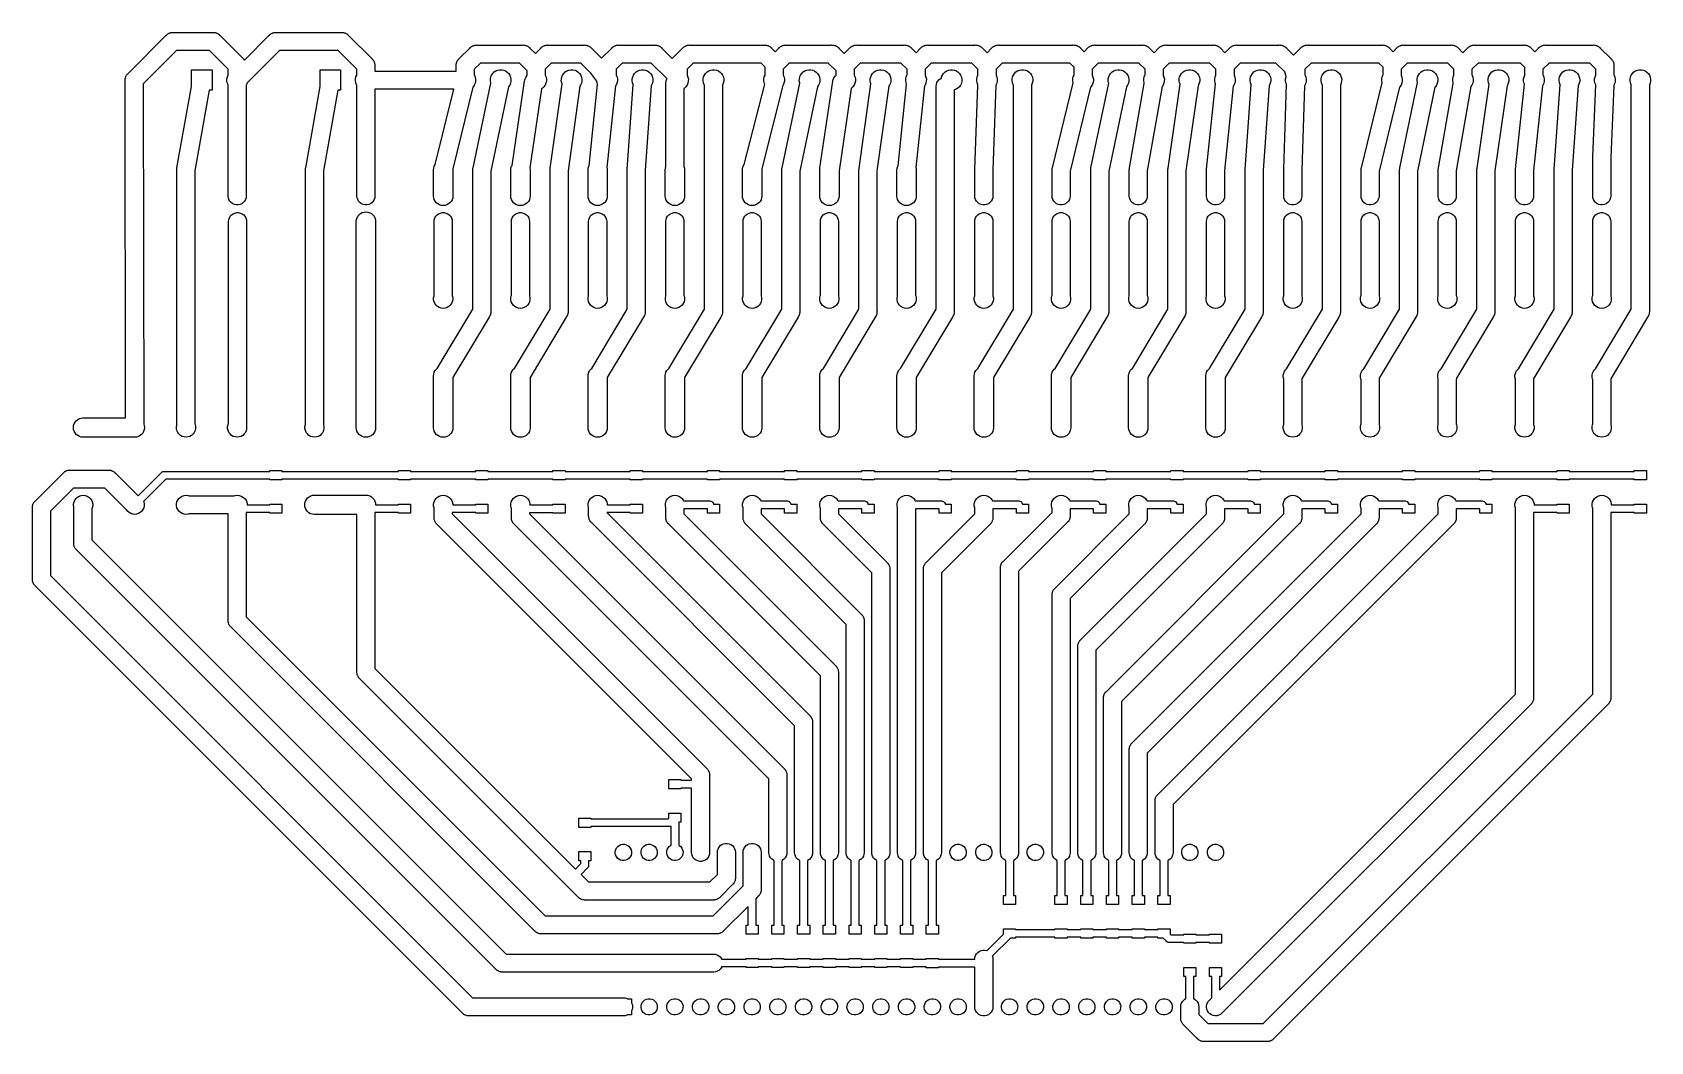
# Model space of a CAD drawing. Extents: x 2.6 to 8.89, y -5.84 to -1.91.
import ezdxf

# ---------------------------------------------------------------- set-up
doc = ezdxf.new("R2010")
doc.units = 0
doc.header["$MEASUREMENT"] = 0
doc.layers.add('BLACK', color=7, linetype='CONTINUOUS')

msp = doc.modelspace()

# ---------------------------------------------------------------- linework, layer by layer
at = {"layer": 'BLACK', "linetype": 'CONTINUOUS'}
for p, q in [((2.97718, -2.07332), (3.1233, -1.9272)), ((3.1233, -1.9272), (3.12385, -1.92645)), ((3.12385, -1.92645), (3.1259, -1.9246)), ((3.1259, -1.9246), (3.12655, -1.92395)), ((3.12655, -1.92395), (3.12726, -1.92338)), ((3.12726, -1.92338), (3.12931, -1.92153)), ((3.12931, -1.92153), (3.13011, -1.92107)), ((3.13011, -1.92107), (3.13083, -1.92048)), ((3.13083, -1.92048), (3.13329, -1.91923)), ((3.13329, -1.91923), (3.13569, -1.91785)), ((3.13569, -1.91785), (3.13656, -1.91756)), ((3.13656, -1.91756), (3.13739, -1.91714)), ((3.13739, -1.91714), (3.14006, -1.91643)), ((3.14006, -1.91643), (3.14268, -1.91558)), ((3.14268, -1.91558), (3.1436, -1.91548)), ((3.1436, -1.91548), (3.14449, -1.91524)), ((3.14449, -1.91524), (3.14725, -1.9151)), ((3.14725, -1.9151), (3.14817, -1.915)), ((3.14817, -1.915), (3.14908, -1.915)), ((3.14908, -1.915), (3.15184, -1.91486)), ((3.15184, -1.91486), (3.15275, -1.915)), ((3.15275, -1.915), (3.30381, -1.915)), ((3.30381, -1.915), (3.30473, -1.91486)), ((3.30473, -1.91486), (3.30748, -1.915)), ((3.30748, -1.915), (3.3084, -1.915)), ((3.3084, -1.915), (3.30932, -1.9151)), ((3.30932, -1.9151), (3.31207, -1.91524)), ((3.31207, -1.91524), (3.31297, -1.91548)), ((3.31297, -1.91548), (3.31389, -1.91558)), ((3.31389, -1.91558), (3.31651, -1.91643)), ((3.31651, -1.91643), (3.31918, -1.91714)), ((3.31918, -1.91714), (3.32, -1.91756)), ((3.32, -1.91756), (3.32088, -1.91785)), ((3.32088, -1.91785), (3.32328, -1.91923)), ((3.32328, -1.91923), (3.32574, -1.92048)), ((3.32574, -1.92048), (3.32645, -1.92107)), ((3.32645, -1.92107), (3.32725, -1.92153)), ((3.32725, -1.92153), (3.32931, -1.92338)), ((3.32931, -1.92338), (3.33002, -1.92395)), ((3.33002, -1.92395), (3.33067, -1.9246)), ((3.33067, -1.9246), (3.33272, -1.92645)), ((3.33272, -1.92645), (3.33326, -1.9272)), ((3.33326, -1.9272), (3.4228, -2.01674)), ((3.42813, -2.02237), (3.5233, -1.9272)), ((3.5233, -1.9272), (3.52385, -1.92645)), ((3.52385, -1.92645), (3.5259, -1.9246)), ((3.5259, -1.9246), (3.52655, -1.92395)), ((3.52655, -1.92395), (3.52726, -1.92338)), ((3.52726, -1.92338), (3.52931, -1.92153)), ((3.52931, -1.92153), (3.53011, -1.92107)), ((3.53011, -1.92107), (3.53083, -1.92048)), ((3.53083, -1.92048), (3.53329, -1.91923)), ((3.53329, -1.91923), (3.53569, -1.91785)), ((3.53569, -1.91785), (3.53656, -1.91756)), ((3.53656, -1.91756), (3.53739, -1.91714)), ((3.53739, -1.91714), (3.54006, -1.91643)), ((3.54006, -1.91643), (3.54268, -1.91558)), ((3.54268, -1.91558), (3.5436, -1.91548)), ((3.5436, -1.91548), (3.54449, -1.91524)), ((3.54449, -1.91524), (3.54725, -1.9151)), ((3.54725, -1.9151), (3.54817, -1.915)), ((3.54817, -1.915), (3.54908, -1.915)), ((3.54908, -1.915), (3.55184, -1.91486)), ((3.55184, -1.91486), (3.55275, -1.915)), ((3.55275, -1.915), (3.80322, -1.915)), ((3.80322, -1.915), (3.80413, -1.91486)), ((3.80413, -1.91486), (3.80689, -1.915)), ((3.80689, -1.915), (3.80781, -1.915)), ((3.80781, -1.915), (3.80872, -1.9151)), ((3.80872, -1.9151), (3.81148, -1.91524)), ((3.81148, -1.91524), (3.81237, -1.91548)), ((3.81237, -1.91548), (3.81329, -1.91558)), ((3.81329, -1.91558), (3.81592, -1.91643)), ((3.81592, -1.91643), (3.81859, -1.91714)), ((3.81859, -1.91714), (3.81941, -1.91756)), ((3.81941, -1.91756), (3.82029, -1.91785)), ((3.82029, -1.91785), (3.82268, -1.91923)), ((3.82268, -1.91923), (3.82514, -1.92048)), ((3.82514, -1.92048), (3.82586, -1.92107)), ((3.82586, -1.92107), (3.82666, -1.92153)), ((3.82666, -1.92153), (3.82871, -1.92338)), ((3.82871, -1.92338), (3.82943, -1.92395)), ((3.82943, -1.92395), (3.83008, -1.9246)), ((3.83008, -1.9246), (3.83213, -1.92645)), ((3.83213, -1.92645), (3.83267, -1.9272)), ((3.83267, -1.9272), (3.92221, -2.01674)), ((3.1645, -1.985), (3.03502, -2.11448)), ((3.29207, -1.985), (3.1645, -1.985)), ((3.365, -2.05793), (3.29207, -1.985)), ((3.5645, -1.985), (3.43853, -2.11097)), ((3.79148, -1.985), (3.5645, -1.985)), ((3.86441, -2.05793), (3.79148, -1.985)), ((4.2627, -2.01674), (4.30324, -1.9762)), ((4.30324, -1.9762), (4.30378, -1.97545)), ((4.30378, -1.97545), (4.30583, -1.9736)), ((4.30583, -1.9736), (4.30648, -1.97295)), ((4.30648, -1.97295), (4.30719, -1.97238)), ((4.30719, -1.97238), (4.30925, -1.97053)), ((4.30925, -1.97053), (4.31005, -1.97007)), ((4.31005, -1.97007), (4.31076, -1.96948)), ((4.31076, -1.96948), (4.31322, -1.96823)), ((4.31322, -1.96823), (4.31562, -1.96685)), ((4.31562, -1.96685), (4.3165, -1.96656)), ((4.3165, -1.96656), (4.31732, -1.96614)), ((4.31732, -1.96614), (4.31999, -1.96543)), ((4.31999, -1.96543), (4.32261, -1.96458)), ((4.32261, -1.96458), (4.32353, -1.96448)), ((4.32353, -1.96448), (4.32443, -1.96424)), ((4.32443, -1.96424), (4.32718, -1.9641)), ((4.32718, -1.9641), (4.3281, -1.964)), ((4.3281, -1.964), (4.32902, -1.964)), ((4.32902, -1.964), (4.33177, -1.96386)), ((4.33177, -1.96386), (4.33269, -1.964)), ((4.33269, -1.964), (4.50764, -1.964)), ((4.50764, -1.964), (4.50855, -1.96386)), ((4.50855, -1.96386), (4.51131, -1.964)), ((4.51131, -1.964), (4.51222, -1.964)), ((4.51222, -1.964), (4.51314, -1.9641)), ((4.51314, -1.9641), (4.5159, -1.96424)), ((4.5159, -1.96424), (4.51679, -1.96448)), ((4.51679, -1.96448), (4.51771, -1.96458)), ((4.51771, -1.96458), (4.52033, -1.96543)), ((4.52033, -1.96543), (4.523, -1.96614)), ((4.523, -1.96614), (4.52383, -1.96656)), ((4.52383, -1.96656), (4.5247, -1.96685)), ((4.5247, -1.96685), (4.5271, -1.96823)), ((4.5271, -1.96823), (4.52956, -1.96948)), ((4.52956, -1.96948), (4.53028, -1.97007)), ((4.53028, -1.97007), (4.53108, -1.97053)), ((4.53108, -1.97053), (4.53313, -1.97238)), ((4.53313, -1.97238), (4.53384, -1.97295)), ((4.53384, -1.97295), (4.53449, -1.9736)), ((4.53449, -1.9736), (4.53654, -1.97545)), ((4.53654, -1.97545), (4.53709, -1.9762)), ((4.53709, -1.9762), (4.55796, -1.99707)), ((4.55796, -1.99707), (4.57884, -1.9762)), ((4.57884, -1.9762), (4.57938, -1.97545)), ((4.57938, -1.97545), (4.58143, -1.9736)), ((4.58143, -1.9736), (4.58208, -1.97295)), ((4.58208, -1.97295), (4.58279, -1.97238)), ((4.58279, -1.97238), (4.58485, -1.97053)), ((4.58485, -1.97053), (4.58565, -1.97007)), ((4.58565, -1.97007), (4.58636, -1.96948)), ((4.58636, -1.96948), (4.58882, -1.96823)), ((4.58882, -1.96823), (4.59122, -1.96685)), ((4.59122, -1.96685), (4.5921, -1.96656)), ((4.5921, -1.96656), (4.59292, -1.96614)), ((4.59292, -1.96614), (4.59559, -1.96543)), ((4.59559, -1.96543), (4.59821, -1.96458)), ((4.59821, -1.96458), (4.59913, -1.96448)), ((4.59913, -1.96448), (4.60003, -1.96424)), ((4.60003, -1.96424), (4.60278, -1.9641)), ((4.60278, -1.9641), (4.6037, -1.964)), ((4.6037, -1.964), (4.60462, -1.964)), ((4.60462, -1.964), (4.60737, -1.96386)), ((4.60737, -1.96386), (4.60829, -1.964)), ((4.60829, -1.964), (4.74625, -1.964)), ((4.74625, -1.964), (4.74716, -1.96386)), ((4.74716, -1.96386), (4.74992, -1.964)), ((4.74992, -1.964), (4.75083, -1.964)), ((4.75083, -1.964), (4.75175, -1.9641)), ((4.75175, -1.9641), (4.75451, -1.96424)), ((4.75451, -1.96424), (4.7554, -1.96448)), ((4.7554, -1.96448), (4.75632, -1.96458)), ((4.75632, -1.96458), (4.75894, -1.96543)), ((4.75894, -1.96543), (4.76161, -1.96614)), ((4.76161, -1.96614), (4.76244, -1.96656)), ((4.76244, -1.96656), (4.76331, -1.96685)), ((4.76331, -1.96685), (4.76571, -1.96823)), ((4.76571, -1.96823), (4.76817, -1.96948)), ((4.76817, -1.96948), (4.76889, -1.97007)), ((4.76889, -1.97007), (4.76969, -1.97053)), ((4.76969, -1.97053), (4.77174, -1.97238)), ((4.77174, -1.97238), (4.77245, -1.97295)), ((4.77245, -1.97295), (4.7731, -1.9736)), ((4.7731, -1.9736), (4.77515, -1.97545)), ((4.77515, -1.97545), (4.7757, -1.9762)), ((4.7757, -1.9762), (4.81507, -2.01557)), ((4.81507, -2.01557), (4.85444, -1.9762)), ((4.85444, -1.9762), (4.85498, -1.97545)), ((4.85498, -1.97545), (4.85703, -1.9736)), ((4.85703, -1.9736), (4.85768, -1.97295)), ((4.85768, -1.97295), (4.85839, -1.97238)), ((4.85839, -1.97238), (4.86045, -1.97053)), ((4.86045, -1.97053), (4.86125, -1.97007)), ((4.86125, -1.97007), (4.86196, -1.96948)), ((4.86196, -1.96948), (4.86442, -1.96823)), ((4.86442, -1.96823), (4.86682, -1.96685)), ((4.86682, -1.96685), (4.8677, -1.96656)), ((4.8677, -1.96656), (4.86852, -1.96614)), ((4.86852, -1.96614), (4.87119, -1.96543)), ((4.87119, -1.96543), (4.87381, -1.96458)), ((4.87381, -1.96458), (4.87473, -1.96448)), ((4.87473, -1.96448), (4.87563, -1.96424)), ((4.87563, -1.96424), (4.87838, -1.9641)), ((4.87838, -1.9641), (4.8793, -1.964)), ((4.8793, -1.964), (4.88022, -1.964)), ((4.88022, -1.964), (4.88297, -1.96386)), ((4.88297, -1.96386), (4.88389, -1.964)), ((4.88389, -1.964), (5.02023, -1.964)), ((5.02023, -1.964), (5.02114, -1.96386)), ((5.02114, -1.96386), (5.0239, -1.964)), ((5.0239, -1.964), (5.02481, -1.964)), ((5.02481, -1.964), (5.02573, -1.9641)), ((5.02573, -1.9641), (5.02849, -1.96424)), ((5.02849, -1.96424), (5.02938, -1.96448)), ((5.02938, -1.96448), (5.0303, -1.96458)), ((5.0303, -1.96458), (5.03292, -1.96543)), ((5.03292, -1.96543), (5.03559, -1.96614)), ((5.03559, -1.96614), (5.03642, -1.96656)), ((5.03642, -1.96656), (5.03729, -1.96685)), ((5.03729, -1.96685), (5.03969, -1.96823)), ((5.03969, -1.96823), (5.04215, -1.96948)), ((5.04215, -1.96948), (5.04287, -1.97007)), ((5.04287, -1.97007), (5.04367, -1.97053)), ((5.04367, -1.97053), (5.04572, -1.97238)), ((5.04572, -1.97238), (5.04643, -1.97295)), ((5.04643, -1.97295), (5.04708, -1.9736)), ((5.04708, -1.9736), (5.04913, -1.97545)), ((5.04913, -1.97545), (5.04968, -1.9762)), ((5.04968, -1.9762), (5.08986, -2.01638)), ((5.08986, -2.01638), (5.13004, -1.9762)), ((5.13004, -1.9762), (5.13058, -1.97545)), ((5.13058, -1.97545), (5.13263, -1.9736)), ((5.13263, -1.9736), (5.13328, -1.97295)), ((5.13328, -1.97295), (5.13399, -1.97238)), ((5.13399, -1.97238), (5.13605, -1.97053)), ((5.13605, -1.97053), (5.13685, -1.97007)), ((5.13685, -1.97007), (5.13756, -1.96948)), ((5.13756, -1.96948), (5.14002, -1.96823)), ((5.14002, -1.96823), (5.14242, -1.96685)), ((5.14242, -1.96685), (5.1433, -1.96656)), ((5.1433, -1.96656), (5.14412, -1.96614)), ((5.14412, -1.96614), (5.14679, -1.96543)), ((5.14679, -1.96543), (5.14941, -1.96458)), ((5.14941, -1.96458), (5.15033, -1.96448)), ((5.15033, -1.96448), (5.15123, -1.96424)), ((5.15123, -1.96424), (5.15398, -1.9641)), ((5.15398, -1.9641), (5.1549, -1.964)), ((5.1549, -1.964), (5.15582, -1.964)), ((5.15582, -1.964), (5.15857, -1.96386)), ((5.15857, -1.96386), (5.15949, -1.964)), ((5.15949, -1.964), (5.44625, -1.964)), ((5.44625, -1.964), (5.44716, -1.96386)), ((5.44716, -1.96386), (5.44992, -1.964)), ((5.44992, -1.964), (5.45083, -1.964)), ((5.45083, -1.964), (5.45175, -1.9641)), ((5.45175, -1.9641), (5.45451, -1.96424)), ((5.45451, -1.96424), (5.4554, -1.96448)), ((5.4554, -1.96448), (5.45632, -1.96458)), ((5.45632, -1.96458), (5.45894, -1.96543)), ((5.45894, -1.96543), (5.46161, -1.96614)), ((5.46161, -1.96614), (5.46244, -1.96656)), ((5.46244, -1.96656), (5.46331, -1.96685)), ((5.46331, -1.96685), (5.46571, -1.96823)), ((5.46571, -1.96823), (5.46817, -1.96948)), ((5.46817, -1.96948), (5.46889, -1.97007)), ((5.46889, -1.97007), (5.46969, -1.97053)), ((5.46969, -1.97053), (5.47174, -1.97238)), ((5.47174, -1.97238), (5.47245, -1.97295)), ((5.47245, -1.97295), (5.4731, -1.9736)), ((5.4731, -1.9736), (5.47515, -1.97545)), ((5.47515, -1.97545), (5.4757, -1.9762)), ((5.4757, -1.9762), (5.48947, -1.98997)), ((5.48947, -1.98997), (5.50324, -1.9762)), ((5.50324, -1.9762), (5.50378, -1.97545)), ((5.50378, -1.97545), (5.50583, -1.9736)), ((5.50583, -1.9736), (5.50648, -1.97295)), ((5.50648, -1.97295), (5.50719, -1.97238)), ((5.50719, -1.97238), (5.50925, -1.97053)), ((5.50925, -1.97053), (5.51005, -1.97007)), ((5.51005, -1.97007), (5.51076, -1.96948)), ((5.51076, -1.96948), (5.51322, -1.96823)), ((5.51322, -1.96823), (5.51562, -1.96685)), ((5.51562, -1.96685), (5.5165, -1.96656)), ((5.5165, -1.96656), (5.51732, -1.96614)), ((5.51732, -1.96614), (5.51999, -1.96543)), ((5.51999, -1.96543), (5.52261, -1.96458)), ((5.52261, -1.96458), (5.52353, -1.96448)), ((5.52353, -1.96448), (5.52443, -1.96424)), ((5.52443, -1.96424), (5.52718, -1.9641)), ((5.52718, -1.9641), (5.5281, -1.964)), ((5.5281, -1.964), (5.52902, -1.964)), ((5.52902, -1.964), (5.53177, -1.96386)), ((5.53177, -1.96386), (5.53269, -1.964)), ((5.53269, -1.964), (5.70764, -1.964)), ((5.70764, -1.964), (5.70855, -1.96386)), ((5.70855, -1.96386), (5.71131, -1.964)), ((5.71131, -1.964), (5.71222, -1.964)), ((5.71222, -1.964), (5.71314, -1.9641)), ((5.71314, -1.9641), (5.7159, -1.96424)), ((5.7159, -1.96424), (5.71679, -1.96448)), ((5.71679, -1.96448), (5.71771, -1.96458)), ((5.71771, -1.96458), (5.72033, -1.96543)), ((5.72033, -1.96543), (5.723, -1.96614)), ((5.723, -1.96614), (5.72383, -1.96656)), ((5.72383, -1.96656), (5.7247, -1.96685)), ((5.7247, -1.96685), (5.7271, -1.96823)), ((5.7271, -1.96823), (5.72956, -1.96948)), ((5.72956, -1.96948), (5.73028, -1.97007)), ((5.73028, -1.97007), (5.73108, -1.97053)), ((5.73108, -1.97053), (5.73313, -1.97238)), ((5.73313, -1.97238), (5.73384, -1.97295)), ((5.73384, -1.97295), (5.73449, -1.9736)), ((5.73449, -1.9736), (5.73654, -1.97545)), ((5.73654, -1.97545), (5.73709, -1.9762)), ((5.73709, -1.9762), (5.75796, -1.99707)), ((5.75796, -1.99707), (5.77884, -1.9762)), ((5.77884, -1.9762), (5.77938, -1.97545)), ((5.77938, -1.97545), (5.78143, -1.9736)), ((5.78143, -1.9736), (5.78208, -1.97295)), ((5.78208, -1.97295), (5.78279, -1.97238)), ((5.78279, -1.97238), (5.78485, -1.97053)), ((5.78485, -1.97053), (5.78565, -1.97007)), ((5.78565, -1.97007), (5.78636, -1.96948)), ((5.78636, -1.96948), (5.78882, -1.96823)), ((5.78882, -1.96823), (5.79122, -1.96685)), ((5.79122, -1.96685), (5.7921, -1.96656)), ((5.7921, -1.96656), (5.79292, -1.96614)), ((5.79292, -1.96614), (5.79559, -1.96543)), ((5.79559, -1.96543), (5.79821, -1.96458)), ((5.79821, -1.96458), (5.79913, -1.96448)), ((5.79913, -1.96448), (5.80003, -1.96424)), ((5.80003, -1.96424), (5.80278, -1.9641)), ((5.80278, -1.9641), (5.8037, -1.964)), ((5.8037, -1.964), (5.80462, -1.964)), ((5.80462, -1.964), (5.80737, -1.96386)), ((5.80737, -1.96386), (5.80829, -1.964)), ((5.80829, -1.964), (5.98951, -1.964)), ((5.98951, -1.964), (5.99043, -1.96386)), ((5.99043, -1.96386), (5.99318, -1.964)), ((5.99318, -1.964), (5.9941, -1.964)), ((5.9941, -1.964), (5.99502, -1.9641)), ((5.99502, -1.9641), (5.99777, -1.96424)), ((5.99777, -1.96424), (5.99867, -1.96448)), ((5.99867, -1.96448), (5.99959, -1.96458)), ((5.99959, -1.96458), (6.00221, -1.96543)), ((6.00221, -1.96543), (6.00488, -1.96614)), ((6.00488, -1.96614), (6.0057, -1.96656)), ((6.0057, -1.96656), (6.00658, -1.96685)), ((6.00658, -1.96685), (6.00898, -1.96823)), ((6.00898, -1.96823), (6.01144, -1.96948)), ((6.01144, -1.96948), (6.01215, -1.97007)), ((6.01215, -1.97007), (6.01295, -1.97053)), ((6.01295, -1.97053), (6.01501, -1.97238)), ((6.01501, -1.97238), (6.01572, -1.97295)), ((6.01572, -1.97295), (6.01637, -1.9736)), ((6.01637, -1.9736), (6.01842, -1.97545)), ((6.01842, -1.97545), (6.01896, -1.9762)), ((6.01896, -1.9762), (6.0367, -1.99393)), ((6.0367, -1.99393), (6.05444, -1.9762)), ((6.05444, -1.9762), (6.05498, -1.97545)), ((6.05498, -1.97545), (6.05703, -1.9736)), ((6.05703, -1.9736), (6.05768, -1.97295)), ((6.05768, -1.97295), (6.05839, -1.97238)), ((6.05839, -1.97238), (6.06045, -1.97053)), ((6.06045, -1.97053), (6.06125, -1.97007)), ((6.06125, -1.97007), (6.06196, -1.96948)), ((6.06196, -1.96948), (6.06442, -1.96823)), ((6.06442, -1.96823), (6.06682, -1.96685)), ((6.06682, -1.96685), (6.0677, -1.96656)), ((6.0677, -1.96656), (6.06852, -1.96614)), ((6.06852, -1.96614), (6.07119, -1.96543)), ((6.07119, -1.96543), (6.07381, -1.96458)), ((6.07381, -1.96458), (6.07473, -1.96448)), ((6.07473, -1.96448), (6.07563, -1.96424)), ((6.07563, -1.96424), (6.07838, -1.9641)), ((6.07838, -1.9641), (6.0793, -1.964)), ((6.0793, -1.964), (6.08022, -1.964)), ((6.08022, -1.964), (6.08297, -1.96386)), ((6.08297, -1.96386), (6.08389, -1.964)), ((6.08389, -1.964), (6.26511, -1.964)), ((6.26511, -1.964), (6.26603, -1.96386)), ((6.26603, -1.96386), (6.26878, -1.964)), ((6.26878, -1.964), (6.2697, -1.964)), ((6.2697, -1.964), (6.27062, -1.9641)), ((6.27062, -1.9641), (6.27337, -1.96424)), ((6.27337, -1.96424), (6.27427, -1.96448)), ((6.27427, -1.96448), (6.27519, -1.96458)), ((6.27519, -1.96458), (6.27781, -1.96543)), ((6.27781, -1.96543), (6.28048, -1.96614)), ((6.28048, -1.96614), (6.2813, -1.96656)), ((6.2813, -1.96656), (6.28218, -1.96685)), ((6.28218, -1.96685), (6.28458, -1.96823)), ((6.28458, -1.96823), (6.28704, -1.96948)), ((6.28704, -1.96948), (6.28775, -1.97007)), ((6.28775, -1.97007), (6.28855, -1.97053)), ((6.28855, -1.97053), (6.29061, -1.97238)), ((6.29061, -1.97238), (6.29132, -1.97295)), ((6.29132, -1.97295), (6.29197, -1.9736)), ((6.29197, -1.9736), (6.29402, -1.97545)), ((6.29402, -1.97545), (6.29456, -1.9762)), ((6.29456, -1.9762), (6.3123, -1.99393)), ((6.3123, -1.99393), (6.33004, -1.9762)), ((6.33004, -1.9762), (6.33058, -1.97545)), ((6.33058, -1.97545), (6.33263, -1.9736)), ((6.33263, -1.9736), (6.33328, -1.97295)), ((6.33328, -1.97295), (6.33399, -1.97238)), ((6.33399, -1.97238), (6.33605, -1.97053)), ((6.33605, -1.97053), (6.33685, -1.97007)), ((6.33685, -1.97007), (6.33756, -1.96948)), ((6.33756, -1.96948), (6.34002, -1.96823)), ((6.34002, -1.96823), (6.34242, -1.96685)), ((6.34242, -1.96685), (6.3433, -1.96656)), ((6.3433, -1.96656), (6.34412, -1.96614)), ((6.34412, -1.96614), (6.34679, -1.96543)), ((6.34679, -1.96543), (6.34941, -1.96458)), ((6.34941, -1.96458), (6.35033, -1.96448)), ((6.35033, -1.96448), (6.35123, -1.96424)), ((6.35123, -1.96424), (6.35398, -1.9641)), ((6.35398, -1.9641), (6.3549, -1.964)), ((6.3549, -1.964), (6.35582, -1.964)), ((6.35582, -1.964), (6.35857, -1.96386)), ((6.35857, -1.96386), (6.35949, -1.964)), ((6.35949, -1.964), (6.64625, -1.964)), ((6.64625, -1.964), (6.64716, -1.96386)), ((6.64716, -1.96386), (6.64992, -1.964)), ((6.64992, -1.964), (6.65083, -1.964)), ((6.65083, -1.964), (6.65175, -1.9641)), ((6.65175, -1.9641), (6.65451, -1.96424)), ((6.65451, -1.96424), (6.6554, -1.96448)), ((6.6554, -1.96448), (6.65632, -1.96458)), ((6.65632, -1.96458), (6.65894, -1.96543)), ((6.65894, -1.96543), (6.66161, -1.96614)), ((6.66161, -1.96614), (6.66244, -1.96656)), ((6.66244, -1.96656), (6.66331, -1.96685)), ((6.66331, -1.96685), (6.66571, -1.96823)), ((6.66571, -1.96823), (6.66817, -1.96948)), ((6.66817, -1.96948), (6.66889, -1.97007)), ((6.66889, -1.97007), (6.66969, -1.97053)), ((6.66969, -1.97053), (6.67174, -1.97238)), ((6.67174, -1.97238), (6.67245, -1.97295)), ((6.67245, -1.97295), (6.6731, -1.9736)), ((6.6731, -1.9736), (6.67515, -1.97545)), ((6.67515, -1.97545), (6.6757, -1.9762)), ((6.6757, -1.9762), (6.68947, -1.98997)), ((6.68947, -1.98997), (6.70324, -1.9762)), ((6.70324, -1.9762), (6.70378, -1.97545)), ((6.70378, -1.97545), (6.70583, -1.9736)), ((6.70583, -1.9736), (6.70648, -1.97295)), ((6.70648, -1.97295), (6.70719, -1.97238)), ((6.70719, -1.97238), (6.70925, -1.97053)), ((6.70925, -1.97053), (6.71005, -1.97007)), ((6.71005, -1.97007), (6.71076, -1.96948)), ((6.71076, -1.96948), (6.71322, -1.96823)), ((6.71322, -1.96823), (6.71562, -1.96685)), ((6.71562, -1.96685), (6.7165, -1.96656)), ((6.7165, -1.96656), (6.71732, -1.96614)), ((6.71732, -1.96614), (6.71999, -1.96543)), ((6.71999, -1.96543), (6.72261, -1.96458)), ((6.72261, -1.96458), (6.72353, -1.96448)), ((6.72353, -1.96448), (6.72443, -1.96424)), ((6.72443, -1.96424), (6.72718, -1.9641)), ((6.72718, -1.9641), (6.7281, -1.964)), ((6.7281, -1.964), (6.72902, -1.964)), ((6.72902, -1.964), (6.73177, -1.96386)), ((6.73177, -1.96386), (6.73269, -1.964)), ((6.73269, -1.964), (6.91391, -1.964)), ((6.91391, -1.964), (6.91483, -1.96386)), ((6.91483, -1.96386), (6.91758, -1.964)), ((6.91758, -1.964), (6.9185, -1.964)), ((6.9185, -1.964), (6.91942, -1.9641)), ((6.91942, -1.9641), (6.92217, -1.96424)), ((6.92217, -1.96424), (6.92307, -1.96448)), ((6.92307, -1.96448), (6.92399, -1.96458)), ((6.92399, -1.96458), (6.92661, -1.96543)), ((6.92661, -1.96543), (6.92928, -1.96614)), ((6.92928, -1.96614), (6.9301, -1.96656)), ((6.9301, -1.96656), (6.93098, -1.96685)), ((6.93098, -1.96685), (6.93338, -1.96823)), ((6.93338, -1.96823), (6.93584, -1.96948)), ((6.93584, -1.96948), (6.93655, -1.97007)), ((6.93655, -1.97007), (6.93735, -1.97053)), ((6.93735, -1.97053), (6.93941, -1.97238)), ((6.93941, -1.97238), (6.94012, -1.97295)), ((6.94012, -1.97295), (6.94077, -1.9736)), ((6.94077, -1.9736), (6.94282, -1.97545)), ((6.94282, -1.97545), (6.94336, -1.9762)), ((6.94336, -1.9762), (6.9611, -1.99393)), ((6.9611, -1.99393), (6.97884, -1.9762)), ((6.97884, -1.9762), (6.97938, -1.97545)), ((6.97938, -1.97545), (6.98143, -1.9736)), ((6.98143, -1.9736), (6.98208, -1.97295)), ((6.98208, -1.97295), (6.98279, -1.97238)), ((6.98279, -1.97238), (6.98485, -1.97053)), ((6.98485, -1.97053), (6.98565, -1.97007)), ((6.98565, -1.97007), (6.98636, -1.96948)), ((6.98636, -1.96948), (6.98882, -1.96823)), ((6.98882, -1.96823), (6.99122, -1.96685)), ((6.99122, -1.96685), (6.9921, -1.96656)), ((6.9921, -1.96656), (6.99292, -1.96614)), ((6.99292, -1.96614), (6.99559, -1.96543)), ((6.99559, -1.96543), (6.99821, -1.96458)), ((6.99821, -1.96458), (6.99913, -1.96448)), ((6.99913, -1.96448), (7.00003, -1.96424)), ((7.00003, -1.96424), (7.00278, -1.9641)), ((7.00278, -1.9641), (7.0037, -1.964)), ((7.0037, -1.964), (7.00462, -1.964)), ((7.00462, -1.964), (7.00737, -1.96386)), ((7.00737, -1.96386), (7.00829, -1.964)), ((7.00829, -1.964), (7.18951, -1.964)), ((7.18951, -1.964), (7.19043, -1.96386)), ((7.19043, -1.96386), (7.19318, -1.964)), ((7.19318, -1.964), (7.1941, -1.964)), ((7.1941, -1.964), (7.19502, -1.9641)), ((7.19502, -1.9641), (7.19777, -1.96424)), ((7.19777, -1.96424), (7.19867, -1.96448)), ((7.19867, -1.96448), (7.19959, -1.96458)), ((7.19959, -1.96458), (7.20221, -1.96543)), ((7.20221, -1.96543), (7.20488, -1.96614)), ((7.20488, -1.96614), (7.2057, -1.96656)), ((7.2057, -1.96656), (7.20658, -1.96685)), ((7.20658, -1.96685), (7.20898, -1.96823)), ((7.20898, -1.96823), (7.21144, -1.96948)), ((7.21144, -1.96948), (7.21215, -1.97007)), ((7.21215, -1.97007), (7.21295, -1.97053)), ((7.21295, -1.97053), (7.21501, -1.97238)), ((7.21501, -1.97238), (7.21572, -1.97295)), ((7.21572, -1.97295), (7.21637, -1.9736)), ((7.21637, -1.9736), (7.21842, -1.97545)), ((7.21842, -1.97545), (7.21896, -1.9762)), ((7.21896, -1.9762), (7.2367, -1.99393)), ((7.2367, -1.99393), (7.25444, -1.9762)), ((7.25444, -1.9762), (7.25498, -1.97545)), ((7.25498, -1.97545), (7.25703, -1.9736)), ((7.25703, -1.9736), (7.25768, -1.97295)), ((7.25768, -1.97295), (7.25839, -1.97238)), ((7.25839, -1.97238), (7.26045, -1.97053)), ((7.26045, -1.97053), (7.26125, -1.97007)), ((7.26125, -1.97007), (7.26196, -1.96948)), ((7.26196, -1.96948), (7.26442, -1.96823)), ((7.26442, -1.96823), (7.26682, -1.96685)), ((7.26682, -1.96685), (7.2677, -1.96656)), ((7.2677, -1.96656), (7.26852, -1.96614)), ((7.26852, -1.96614), (7.27119, -1.96543)), ((7.27119, -1.96543), (7.27381, -1.96458)), ((7.27381, -1.96458), (7.27473, -1.96448)), ((7.27473, -1.96448), (7.27563, -1.96424)), ((7.27563, -1.96424), (7.27838, -1.9641)), ((7.27838, -1.9641), (7.2793, -1.964)), ((7.2793, -1.964), (7.28022, -1.964)), ((7.28022, -1.964), (7.28297, -1.96386)), ((7.28297, -1.96386), (7.28389, -1.964)), ((7.28389, -1.964), (7.44625, -1.964)), ((7.44625, -1.964), (7.44716, -1.96386)), ((7.44716, -1.96386), (7.44992, -1.964)), ((7.44992, -1.964), (7.45083, -1.964)), ((7.45083, -1.964), (7.45175, -1.9641)), ((7.45175, -1.9641), (7.45451, -1.96424)), ((7.45451, -1.96424), (7.4554, -1.96448)), ((7.4554, -1.96448), (7.45632, -1.96458)), ((7.45632, -1.96458), (7.45894, -1.96543)), ((7.45894, -1.96543), (7.46161, -1.96614)), ((7.46161, -1.96614), (7.46244, -1.96656)), ((7.46244, -1.96656), (7.46331, -1.96685)), ((7.46331, -1.96685), (7.46571, -1.96823)), ((7.46571, -1.96823), (7.46817, -1.96948)), ((7.46817, -1.96948), (7.46889, -1.97007)), ((7.46889, -1.97007), (7.46969, -1.97053)), ((7.46969, -1.97053), (7.47174, -1.97238)), ((7.47174, -1.97238), (7.47245, -1.97295)), ((7.47245, -1.97295), (7.4731, -1.9736)), ((7.4731, -1.9736), (7.47515, -1.97545)), ((7.47515, -1.97545), (7.4757, -1.9762)), ((7.4757, -1.9762), (7.50287, -2.00337)), ((7.50287, -2.00337), (7.53004, -1.9762)), ((7.53004, -1.9762), (7.53058, -1.97545)), ((7.53058, -1.97545), (7.53263, -1.9736)), ((7.53263, -1.9736), (7.53328, -1.97295)), ((7.53328, -1.97295), (7.53399, -1.97238)), ((7.53399, -1.97238), (7.53605, -1.97053)), ((7.53605, -1.97053), (7.53685, -1.97007)), ((7.53685, -1.97007), (7.53756, -1.96948)), ((7.53756, -1.96948), (7.54002, -1.96823)), ((7.54002, -1.96823), (7.54242, -1.96685)), ((7.54242, -1.96685), (7.5433, -1.96656)), ((7.5433, -1.96656), (7.54412, -1.96614)), ((7.54412, -1.96614), (7.54679, -1.96543)), ((7.54679, -1.96543), (7.54941, -1.96458)), ((7.54941, -1.96458), (7.55033, -1.96448)), ((7.55033, -1.96448), (7.55123, -1.96424)), ((7.55123, -1.96424), (7.55398, -1.9641)), ((7.55398, -1.9641), (7.5549, -1.964)), ((7.5549, -1.964), (7.55582, -1.964)), ((7.55582, -1.964), (7.55857, -1.96386)), ((7.55857, -1.96386), (7.55949, -1.964)), ((7.55949, -1.964), (7.84625, -1.964)), ((7.84625, -1.964), (7.84716, -1.96386)), ((7.84716, -1.96386), (7.84992, -1.964)), ((7.84992, -1.964), (7.85083, -1.964)), ((7.85083, -1.964), (7.85175, -1.9641)), ((7.85175, -1.9641), (7.85451, -1.96424)), ((7.85451, -1.96424), (7.8554, -1.96448)), ((7.8554, -1.96448), (7.85632, -1.96458)), ((7.85632, -1.96458), (7.85894, -1.96543)), ((7.85894, -1.96543), (7.86161, -1.96614)), ((7.86161, -1.96614), (7.86244, -1.96656)), ((7.86244, -1.96656), (7.86331, -1.96685)), ((7.86331, -1.96685), (7.86571, -1.96823)), ((7.86571, -1.96823), (7.86817, -1.96948)), ((7.86817, -1.96948), (7.86889, -1.97007)), ((7.86889, -1.97007), (7.86969, -1.97053)), ((7.86969, -1.97053), (7.87174, -1.97238)), ((7.87174, -1.97238), (7.87245, -1.97295)), ((7.87245, -1.97295), (7.8731, -1.9736)), ((7.8731, -1.9736), (7.87515, -1.97545)), ((7.87515, -1.97545), (7.8757, -1.9762)), ((7.8757, -1.9762), (7.88947, -1.98997)), ((7.88947, -1.98997), (7.90324, -1.9762)), ((7.90324, -1.9762), (7.90378, -1.97545)), ((7.90378, -1.97545), (7.90583, -1.9736)), ((7.90583, -1.9736), (7.90648, -1.97295)), ((7.90648, -1.97295), (7.90719, -1.97238)), ((7.90719, -1.97238), (7.90925, -1.97053)), ((7.90925, -1.97053), (7.91005, -1.97007)), ((7.91005, -1.97007), (7.91076, -1.96948)), ((7.91076, -1.96948), (7.91322, -1.96823)), ((7.91322, -1.96823), (7.91562, -1.96685)), ((7.91562, -1.96685), (7.9165, -1.96656)), ((7.9165, -1.96656), (7.91732, -1.96614)), ((7.91732, -1.96614), (7.91999, -1.96543)), ((7.91999, -1.96543), (7.92261, -1.96458)), ((7.92261, -1.96458), (7.92353, -1.96448)), ((7.92353, -1.96448), (7.92443, -1.96424)), ((7.92443, -1.96424), (7.92718, -1.9641)), ((7.92718, -1.9641), (7.9281, -1.964)), ((7.9281, -1.964), (7.92902, -1.964)), ((7.92902, -1.964), (7.93177, -1.96386)), ((7.93177, -1.96386), (7.93269, -1.964)), ((7.93269, -1.964), (8.11391, -1.964)), ((8.11391, -1.964), (8.11483, -1.96386)), ((8.11483, -1.96386), (8.11758, -1.964)), ((8.11758, -1.964), (8.1185, -1.964)), ((8.1185, -1.964), (8.11942, -1.9641)), ((8.11942, -1.9641), (8.12217, -1.96424)), ((8.12217, -1.96424), (8.12307, -1.96448)), ((8.12307, -1.96448), (8.12399, -1.96458)), ((8.12399, -1.96458), (8.12661, -1.96543)), ((8.12661, -1.96543), (8.12928, -1.96614)), ((8.12928, -1.96614), (8.1301, -1.96656)), ((8.1301, -1.96656), (8.13098, -1.96685)), ((8.13098, -1.96685), (8.13338, -1.96823)), ((8.13338, -1.96823), (8.13584, -1.96948)), ((8.13584, -1.96948), (8.13655, -1.97007)), ((8.13655, -1.97007), (8.13735, -1.97053)), ((8.13735, -1.97053), (8.13941, -1.97238)), ((8.13941, -1.97238), (8.14012, -1.97295)), ((8.14012, -1.97295), (8.14077, -1.9736)), ((8.14077, -1.9736), (8.14282, -1.97545)), ((8.14282, -1.97545), (8.14336, -1.9762)), ((8.14336, -1.9762), (8.1611, -1.99393)), ((8.1611, -1.99393), (8.17884, -1.9762)), ((8.17884, -1.9762), (8.17938, -1.97545)), ((8.17938, -1.97545), (8.18143, -1.9736)), ((8.18143, -1.9736), (8.18208, -1.97295)), ((8.18208, -1.97295), (8.18279, -1.97238)), ((8.18279, -1.97238), (8.18485, -1.97053)), ((8.18485, -1.97053), (8.18565, -1.97007)), ((8.18565, -1.97007), (8.18636, -1.96948)), ((8.18636, -1.96948), (8.18882, -1.96823)), ((8.18882, -1.96823), (8.19122, -1.96685)), ((8.19122, -1.96685), (8.1921, -1.96656)), ((8.1921, -1.96656), (8.19292, -1.96614)), ((8.19292, -1.96614), (8.19559, -1.96543)), ((8.19559, -1.96543), (8.19821, -1.96458)), ((8.19821, -1.96458), (8.19913, -1.96448)), ((8.19913, -1.96448), (8.20003, -1.96424)), ((8.20003, -1.96424), (8.20278, -1.9641)), ((8.20278, -1.9641), (8.2037, -1.964)), ((8.2037, -1.964), (8.20462, -1.964)), ((8.20462, -1.964), (8.20737, -1.96386)), ((8.20737, -1.96386), (8.20829, -1.964)), ((8.20829, -1.964), (8.39625, -1.964)), ((8.39625, -1.964), (8.39716, -1.96386)), ((8.39716, -1.96386), (8.39992, -1.964)), ((8.39992, -1.964), (8.40083, -1.964)), ((8.40083, -1.964), (8.40175, -1.9641)), ((8.40175, -1.9641), (8.40451, -1.96424)), ((8.40451, -1.96424), (8.4054, -1.96448)), ((8.4054, -1.96448), (8.40632, -1.96458)), ((8.40632, -1.96458), (8.40894, -1.96543)), ((8.40894, -1.96543), (8.41161, -1.96614)), ((8.41161, -1.96614), (8.41244, -1.96656)), ((8.41244, -1.96656), (8.41331, -1.96685)), ((8.41331, -1.96685), (8.41571, -1.96823)), ((8.41571, -1.96823), (8.41817, -1.96948)), ((8.41817, -1.96948), (8.41889, -1.97007)), ((8.41889, -1.97007), (8.41969, -1.97053)), ((8.41969, -1.97053), (8.42174, -1.97238)), ((8.42174, -1.97238), (8.42245, -1.97295)), ((8.42245, -1.97295), (8.4231, -1.9736)), ((8.4231, -1.9736), (8.42515, -1.97545)), ((8.42515, -1.97545), (8.4257, -1.9762)), ((8.4257, -1.9762), (8.44007, -1.99057)), ((8.44007, -1.99057), (8.45444, -1.9762)), ((8.45444, -1.9762), (8.45498, -1.97545)), ((8.45498, -1.97545), (8.45703, -1.9736)), ((8.45703, -1.9736), (8.45768, -1.97295)), ((8.45768, -1.97295), (8.45839, -1.97238)), ((8.45839, -1.97238), (8.46045, -1.97053)), ((8.46045, -1.97053), (8.46125, -1.97007)), ((8.46125, -1.97007), (8.46196, -1.96948)), ((8.46196, -1.96948), (8.46442, -1.96823)), ((8.46442, -1.96823), (8.46682, -1.96685)), ((8.46682, -1.96685), (8.4677, -1.96656)), ((8.4677, -1.96656), (8.46852, -1.96614)), ((8.46852, -1.96614), (8.47119, -1.96543)), ((8.47119, -1.96543), (8.47381, -1.96458)), ((8.47381, -1.96458), (8.47473, -1.96448)), ((8.47473, -1.96448), (8.47563, -1.96424)), ((8.47563, -1.96424), (8.47838, -1.9641)), ((8.47838, -1.9641), (8.4793, -1.964)), ((8.4793, -1.964), (8.48022, -1.964)), ((8.48022, -1.964), (8.48297, -1.96386)), ((8.48297, -1.96386), (8.48389, -1.964)), ((8.48389, -1.964), (8.66511, -1.964)), ((8.66511, -1.964), (8.66603, -1.96386)), ((8.66603, -1.96386), (8.66878, -1.964)), ((8.66878, -1.964), (8.6697, -1.964)), ((8.6697, -1.964), (8.67062, -1.9641)), ((8.67062, -1.9641), (8.67337, -1.96424)), ((8.67337, -1.96424), (8.67427, -1.96448)), ((8.67427, -1.96448), (8.67519, -1.96458)), ((8.67519, -1.96458), (8.67781, -1.96543)), ((8.67781, -1.96543), (8.68048, -1.96614)), ((8.68048, -1.96614), (8.6813, -1.96656)), ((8.6813, -1.96656), (8.68218, -1.96685)), ((8.68218, -1.96685), (8.68458, -1.96823)), ((8.68458, -1.96823), (8.68704, -1.96948)), ((8.68704, -1.96948), (8.68775, -1.97007)), ((8.68775, -1.97007), (8.68855, -1.97053)), ((8.68855, -1.97053), (8.69061, -1.97238)), ((8.69061, -1.97238), (8.69132, -1.97295)), ((8.69132, -1.97295), (8.69197, -1.9736)), ((8.69197, -1.9736), (8.69402, -1.97545)), ((8.69402, -1.97545), (8.69456, -1.9762)), ((8.69456, -1.9762), (8.7351, -2.01674)), ((2.97459, -2.07591), (2.97642, -2.07387)), ((2.97642, -2.07387), (2.97718, -2.07332)), ((3.2223, -2.125), (3.2223, -2.06)), ((3.2223, -2.06), (3.3023, -2.06)), ((3.3023, -2.06), (3.3023, -2.14)), ((3.365, -2.08031), (3.365, -2.05793)), ((3.4228, -2.01674), (3.42355, -2.01728)), ((3.42355, -2.01728), (3.4254, -2.01933)), ((3.4254, -2.01933), (3.42605, -2.01998)), ((3.42605, -2.01998), (3.42662, -2.02069)), ((3.42662, -2.02069), (3.42813, -2.02237)), ((3.72171, -2.1253), (3.72171, -2.06)), ((3.72171, -2.06), (3.80171, -2.06)), ((3.80171, -2.06), (3.80171, -2.14)), ((3.86441, -2.08031), (3.86441, -2.05793)), ((3.92221, -2.01674), (3.92295, -2.01728)), ((3.92295, -2.01728), (3.9248, -2.01933)), ((3.9248, -2.01933), (3.92545, -2.01998)), ((3.92545, -2.01998), (3.92603, -2.02069)), ((3.92603, -2.02069), (3.92788, -2.02275)), ((3.92788, -2.02275), (3.92834, -2.02355)), ((3.92834, -2.02355), (3.92892, -2.02426)), ((3.92892, -2.02426), (3.93018, -2.02672)), ((3.93018, -2.02672), (3.93156, -2.02912)), ((3.93156, -2.02912), (3.93184, -2.03)), ((3.93184, -2.03), (3.93226, -2.03082)), ((3.93226, -2.03082), (3.93298, -2.03349)), ((3.93298, -2.03349), (3.93383, -2.03611)), ((3.93383, -2.03611), (3.93393, -2.03703)), ((3.93393, -2.03703), (3.93417, -2.03793)), ((3.93417, -2.03793), (3.93431, -2.04068)), ((3.93431, -2.04068), (3.93441, -2.0416)), ((3.93441, -2.0416), (3.93441, -2.04252)), ((3.93441, -2.04252), (3.93455, -2.04527)), ((3.93455, -2.04527), (3.93441, -2.04619)), ((3.93441, -2.04619), (3.93441, -2.065)), ((3.93441, -2.065), (4.2505, -2.065)), ((4.25036, -2.04527), (4.2505, -2.04252)), ((4.2505, -2.04619), (4.25036, -2.04527)), ((4.2505, -2.0416), (4.2506, -2.04068)), ((4.2505, -2.04252), (4.2505, -2.0416)), ((4.2505, -2.065), (4.2505, -2.04619)), ((4.2506, -2.04068), (4.25074, -2.03793)), ((4.25074, -2.03793), (4.25098, -2.03703)), ((4.25098, -2.03703), (4.25108, -2.03611)), ((4.25108, -2.03611), (4.25193, -2.03349)), ((4.25193, -2.03349), (4.25264, -2.03082)), ((4.25264, -2.03082), (4.25306, -2.03)), ((4.25306, -2.03), (4.25335, -2.02912)), ((4.25335, -2.02912), (4.25473, -2.02672)), ((4.25473, -2.02672), (4.25598, -2.02426)), ((4.25598, -2.02426), (4.25657, -2.02355)), ((4.25657, -2.02355), (4.25703, -2.02275)), ((4.25703, -2.02275), (4.25888, -2.02069)), ((4.25888, -2.02069), (4.25945, -2.01998)), ((4.25945, -2.01998), (4.2601, -2.01933)), ((4.2601, -2.01933), (4.26195, -2.01728)), ((4.26195, -2.01728), (4.2627, -2.01674)), ((4.34443, -2.034), (4.3205, -2.05793)), ((4.3205, -2.05793), (4.3205, -2.08039)), ((4.49589, -2.034), (4.34443, -2.034)), ((4.38808, -2.08064), (4.39251, -2.07416)), ((4.39251, -2.07416), (4.39811, -2.06868)), ((4.39811, -2.06868), (4.40468, -2.06438)), ((4.40468, -2.06438), (4.41195, -2.06144)), ((4.41195, -2.06144), (4.41966, -2.05997)), ((4.41966, -2.05997), (4.4275, -2.06003)), ((4.4275, -2.06003), (4.43519, -2.0616)), ((4.43519, -2.0616), (4.44242, -2.06464)), ((4.44242, -2.06464), (4.44892, -2.06903)), ((4.44892, -2.06903), (4.45445, -2.0746)), ((4.5261, -2.06421), (4.49589, -2.034)), ((4.5261, -2.06903), (4.5261, -2.06421)), ((4.5261, -2.08031), (4.5261, -2.06903)), ((4.62003, -2.034), (4.5961, -2.05793)), ((4.5961, -2.05793), (4.5961, -2.08039)), ((4.7345, -2.034), (4.62003, -2.034)), ((4.66368, -2.08064), (4.66811, -2.07416)), ((4.66811, -2.07416), (4.67371, -2.06868)), ((4.67371, -2.06868), (4.68028, -2.06438)), ((4.68028, -2.06438), (4.68755, -2.06144)), ((4.68755, -2.06144), (4.69526, -2.05997)), ((4.69526, -2.05997), (4.7031, -2.06003)), ((4.7031, -2.06003), (4.71079, -2.0616)), ((4.71079, -2.0616), (4.71802, -2.06464)), ((4.71802, -2.06464), (4.72452, -2.06903)), ((4.72452, -2.06903), (4.73005, -2.0746)), ((4.77336, -2.07286), (4.7345, -2.034)), ((4.79695, -2.10499), (4.77336, -2.07286)), ((4.89563, -2.034), (4.8717, -2.05793)), ((4.8717, -2.05793), (4.8717, -2.08039)), ((5.00848, -2.034), (4.89563, -2.034)), ((4.93928, -2.08064), (4.94371, -2.07416)), ((4.94371, -2.07416), (4.94931, -2.06868)), ((4.94931, -2.06868), (4.95588, -2.06438)), ((4.95588, -2.06438), (4.96315, -2.06144)), ((4.96315, -2.06144), (4.97086, -2.05997)), ((4.97086, -2.05997), (4.9787, -2.06003)), ((4.9787, -2.06003), (4.98639, -2.0616)), ((4.98639, -2.0616), (4.99362, -2.06464)), ((4.99362, -2.06464), (5.00012, -2.06903)), ((5.00012, -2.06903), (5.00565, -2.0746)), ((5.06954, -2.09506), (5.00848, -2.034)), ((5.17123, -2.034), (5.1473, -2.05793)), ((5.1473, -2.05793), (5.1473, -2.08039)), ((5.4345, -2.034), (5.17123, -2.034)), ((5.21478, -2.08064), (5.21921, -2.07416)), ((5.21921, -2.07416), (5.22481, -2.06868)), ((5.22481, -2.06868), (5.23138, -2.06438)), ((5.23138, -2.06438), (5.23865, -2.06144)), ((5.23865, -2.06144), (5.24636, -2.05997)), ((5.24636, -2.05997), (5.2542, -2.06003)), ((5.2542, -2.06003), (5.26189, -2.0616)), ((5.26189, -2.0616), (5.26912, -2.06464)), ((5.26912, -2.06464), (5.27562, -2.06903)), ((5.27562, -2.06903), (5.28115, -2.0746)), ((5.4505, -2.05), (5.4345, -2.034)), ((5.4505, -2.06785), (5.4505, -2.05)), ((5.4505, -2.08031), (5.4505, -2.06785)), ((5.54443, -2.034), (5.5205, -2.05793)), ((5.5205, -2.05793), (5.5205, -2.08039)), ((5.69589, -2.034), (5.54443, -2.034)), ((5.58808, -2.08064), (5.59251, -2.07416)), ((5.59251, -2.07416), (5.59811, -2.06868)), ((5.59811, -2.06868), (5.60468, -2.06438)), ((5.60468, -2.06438), (5.61195, -2.06144)), ((5.61195, -2.06144), (5.61966, -2.05997)), ((5.61966, -2.05997), (5.6275, -2.06003)), ((5.6275, -2.06003), (5.63519, -2.0616)), ((5.63519, -2.0616), (5.64242, -2.06464)), ((5.64242, -2.06464), (5.64892, -2.06903)), ((5.64892, -2.06903), (5.65445, -2.0746)), ((5.7261, -2.06421), (5.69589, -2.034)), ((5.7261, -2.06903), (5.7261, -2.06421)), ((5.7261, -2.08031), (5.7261, -2.06903)), ((5.82003, -2.034), (5.7961, -2.05793)), ((5.7961, -2.05793), (5.7961, -2.08039)), ((5.97777, -2.034), (5.82003, -2.034)), ((5.86368, -2.08064), (5.86811, -2.07416)), ((5.86811, -2.07416), (5.87371, -2.06868)), ((5.87371, -2.06868), (5.88028, -2.06438)), ((5.88028, -2.06438), (5.88755, -2.06144)), ((5.88755, -2.06144), (5.89526, -2.05997)), ((5.89526, -2.05997), (5.9031, -2.06003)), ((5.9031, -2.06003), (5.91079, -2.0616)), ((5.91079, -2.0616), (5.91802, -2.06464)), ((5.91802, -2.06464), (5.92452, -2.06903)), ((5.92452, -2.06903), (5.93005, -2.0746)), ((6.0017, -2.05793), (5.97777, -2.034)), ((6.0017, -2.08031), (6.0017, -2.05793)), ((6.09563, -2.034), (6.0717, -2.05793)), ((6.0717, -2.05793), (6.0717, -2.08039)), ((6.25337, -2.034), (6.09563, -2.034)), ((6.13928, -2.08064), (6.14371, -2.07416)), ((6.14371, -2.07416), (6.14931, -2.06868)), ((6.14931, -2.06868), (6.15588, -2.06438)), ((6.15588, -2.06438), (6.16315, -2.06144)), ((6.16315, -2.06144), (6.17086, -2.05997)), ((6.17086, -2.05997), (6.1787, -2.06003)), ((6.1787, -2.06003), (6.18639, -2.0616)), ((6.18639, -2.0616), (6.19362, -2.06464)), ((6.19362, -2.06464), (6.20012, -2.06903)), ((6.20012, -2.06903), (6.20565, -2.0746)), ((6.2773, -2.05793), (6.25337, -2.034)), ((6.2773, -2.08031), (6.2773, -2.05793)), ((6.37123, -2.034), (6.3473, -2.05793)), ((6.3473, -2.05793), (6.3473, -2.08039)), ((6.6345, -2.034), (6.37123, -2.034)), ((6.41478, -2.08064), (6.41921, -2.07416)), ((6.41921, -2.07416), (6.42481, -2.06868)), ((6.42481, -2.06868), (6.43138, -2.06438)), ((6.43138, -2.06438), (6.43865, -2.06144)), ((6.43865, -2.06144), (6.44636, -2.05997)), ((6.44636, -2.05997), (6.4542, -2.06003)), ((6.4542, -2.06003), (6.46189, -2.0616)), ((6.46189, -2.0616), (6.46912, -2.06464)), ((6.46912, -2.06464), (6.47562, -2.06903)), ((6.47562, -2.06903), (6.48115, -2.0746)), ((6.6505, -2.05), (6.6345, -2.034)), ((6.6505, -2.06785), (6.6505, -2.05)), ((6.6505, -2.08031), (6.6505, -2.06785)), ((6.74443, -2.034), (6.7205, -2.05793)), ((6.7205, -2.05793), (6.7205, -2.08039)), ((6.90217, -2.034), (6.74443, -2.034)), ((6.78808, -2.08064), (6.79251, -2.07416)), ((6.79251, -2.07416), (6.79811, -2.06868)), ((6.79811, -2.06868), (6.80468, -2.06438)), ((6.80468, -2.06438), (6.81195, -2.06144)), ((6.81195, -2.06144), (6.81966, -2.05997)), ((6.81966, -2.05997), (6.8275, -2.06003)), ((6.8275, -2.06003), (6.83519, -2.0616)), ((6.83519, -2.0616), (6.84242, -2.06464)), ((6.84242, -2.06464), (6.84892, -2.06903)), ((6.84892, -2.06903), (6.85445, -2.0746)), ((6.9261, -2.05793), (6.90217, -2.034)), ((6.9261, -2.08031), (6.9261, -2.05793)), ((7.02003, -2.034), (6.9961, -2.05793)), ((6.9961, -2.05793), (6.9961, -2.08039)), ((7.17777, -2.034), (7.02003, -2.034)), ((7.06368, -2.08064), (7.06811, -2.07416)), ((7.06811, -2.07416), (7.07371, -2.06868)), ((7.07371, -2.06868), (7.08028, -2.06438)), ((7.08028, -2.06438), (7.08755, -2.06144)), ((7.08755, -2.06144), (7.09526, -2.05997)), ((7.09526, -2.05997), (7.1031, -2.06003)), ((7.1031, -2.06003), (7.11079, -2.0616)), ((7.11079, -2.0616), (7.11802, -2.06464)), ((7.11802, -2.06464), (7.12452, -2.06903)), ((7.12452, -2.06903), (7.13005, -2.0746)), ((7.2017, -2.05793), (7.17777, -2.034)), ((7.2017, -2.08031), (7.2017, -2.05793)), ((7.29563, -2.034), (7.2717, -2.05793)), ((7.2717, -2.05793), (7.2717, -2.08039)), ((7.4345, -2.034), (7.29563, -2.034)), ((7.33928, -2.08064), (7.34371, -2.07416)), ((7.34371, -2.07416), (7.34931, -2.06868)), ((7.34931, -2.06868), (7.35588, -2.06438)), ((7.35588, -2.06438), (7.36315, -2.06144)), ((7.36315, -2.06144), (7.37086, -2.05997)), ((7.37086, -2.05997), (7.3787, -2.06003)), ((7.3787, -2.06003), (7.38639, -2.0616)), ((7.38639, -2.0616), (7.39362, -2.06464)), ((7.39362, -2.06464), (7.40012, -2.06903)), ((7.40012, -2.06903), (7.40565, -2.0746)), ((7.46926, -2.06876), (7.4345, -2.034)), ((7.47479, -2.08598), (7.46926, -2.06876)), ((7.57123, -2.034), (7.5473, -2.05793)), ((7.5473, -2.05793), (7.5473, -2.08039)), ((7.8345, -2.034), (7.57123, -2.034)), ((7.61478, -2.08064), (7.61921, -2.07416)), ((7.61921, -2.07416), (7.62481, -2.06868)), ((7.62481, -2.06868), (7.63138, -2.06438)), ((7.63138, -2.06438), (7.63865, -2.06144)), ((7.63865, -2.06144), (7.64636, -2.05997)), ((7.64636, -2.05997), (7.6542, -2.06003)), ((7.6542, -2.06003), (7.66189, -2.0616)), ((7.66189, -2.0616), (7.66912, -2.06464)), ((7.66912, -2.06464), (7.67562, -2.06903)), ((7.67562, -2.06903), (7.68115, -2.0746)), ((7.8505, -2.05), (7.8345, -2.034)), ((7.8505, -2.06785), (7.8505, -2.05)), ((7.8505, -2.08031), (7.8505, -2.06785)), ((7.94443, -2.034), (7.9205, -2.05793)), ((7.9205, -2.05793), (7.9205, -2.08039)), ((8.10217, -2.034), (7.94443, -2.034)), ((7.98808, -2.08064), (7.99251, -2.07416)), ((7.99251, -2.07416), (7.99811, -2.06868)), ((7.99811, -2.06868), (8.00468, -2.06438)), ((8.00468, -2.06438), (8.01195, -2.06144)), ((8.01195, -2.06144), (8.01966, -2.05997)), ((8.01966, -2.05997), (8.0275, -2.06003)), ((8.0275, -2.06003), (8.03519, -2.0616)), ((8.03519, -2.0616), (8.04242, -2.06464)), ((8.04242, -2.06464), (8.04892, -2.06903)), ((8.04892, -2.06903), (8.05445, -2.0746)), ((8.1261, -2.05793), (8.10217, -2.034)), ((8.1261, -2.08031), (8.1261, -2.05793)), ((8.22003, -2.034), (8.1961, -2.05793)), ((8.1961, -2.05793), (8.1961, -2.08039)), ((8.3845, -2.034), (8.22003, -2.034)), ((8.26368, -2.08064), (8.26811, -2.07416)), ((8.26811, -2.07416), (8.27371, -2.06868)), ((8.27371, -2.06868), (8.28028, -2.06438)), ((8.28028, -2.06438), (8.28755, -2.06144)), ((8.28755, -2.06144), (8.29526, -2.05997)), ((8.29526, -2.05997), (8.3031, -2.06003)), ((8.3031, -2.06003), (8.31079, -2.0616)), ((8.31079, -2.0616), (8.31802, -2.06464)), ((8.31802, -2.06464), (8.32452, -2.06903)), ((8.32452, -2.06903), (8.33005, -2.0746)), ((8.4017, -2.0512), (8.3845, -2.034)), ((8.4017, -2.06263), (8.4017, -2.0512)), ((8.4017, -2.08031), (8.4017, -2.06263)), ((8.49563, -2.034), (8.4717, -2.05793)), ((8.4717, -2.05793), (8.4717, -2.08039)), ((8.65337, -2.034), (8.49563, -2.034)), ((8.53928, -2.08064), (8.54371, -2.07416)), ((8.54371, -2.07416), (8.54931, -2.06868)), ((8.54931, -2.06868), (8.55588, -2.06438)), ((8.55588, -2.06438), (8.56315, -2.06144)), ((8.56315, -2.06144), (8.57086, -2.05997)), ((8.57086, -2.05997), (8.5787, -2.06003)), ((8.5787, -2.06003), (8.58639, -2.0616)), ((8.58639, -2.0616), (8.59362, -2.06464)), ((8.59362, -2.06464), (8.60012, -2.06903)), ((8.60012, -2.06903), (8.60565, -2.0746)), ((8.6773, -2.05793), (8.65337, -2.034)), ((8.6773, -2.08031), (8.6773, -2.05793)), ((8.7351, -2.01674), (8.73585, -2.01728)), ((8.73585, -2.01728), (8.7377, -2.01933)), ((8.7377, -2.01933), (8.73835, -2.01998)), ((8.73835, -2.01998), (8.73892, -2.02069)), ((8.73892, -2.02069), (8.74077, -2.02275)), ((8.74077, -2.02275), (8.74123, -2.02355)), ((8.74123, -2.02355), (8.74182, -2.02426)), ((8.74182, -2.02426), (8.74307, -2.02672)), ((8.74307, -2.02672), (8.74445, -2.02912)), ((8.74445, -2.02912), (8.74474, -2.03)), ((8.74474, -2.03), (8.74516, -2.03082)), ((8.74516, -2.03082), (8.74587, -2.03349)), ((8.74587, -2.03349), (8.74672, -2.03611)), ((8.74672, -2.03611), (8.74682, -2.03703)), ((8.74682, -2.03703), (8.74706, -2.03793)), ((8.74706, -2.03793), (8.7472, -2.04068)), ((8.7472, -2.04068), (8.7473, -2.0416)), ((8.7473, -2.0416), (8.7473, -2.04252)), ((8.7473, -2.04252), (8.74744, -2.04527)), ((8.74744, -2.04527), (8.7473, -2.04619)), ((8.7473, -2.04619), (8.7473, -2.08039)), ((8.81478, -2.08064), (8.81921, -2.07416)), ((8.81921, -2.07416), (8.82481, -2.06868)), ((8.82481, -2.06868), (8.83138, -2.06438)), ((8.83138, -2.06438), (8.83865, -2.06144)), ((8.83865, -2.06144), (8.84636, -2.05997)), ((8.84636, -2.05997), (8.8542, -2.06003)), ((8.8542, -2.06003), (8.86189, -2.0616)), ((8.86189, -2.0616), (8.86912, -2.06464)), ((8.86912, -2.06464), (8.87562, -2.06903)), ((8.87562, -2.06903), (8.88115, -2.0746)), ((2.96486, -2.10184), (2.965, -2.09911)), ((2.965, -2.10277), (2.96486, -2.10184)), ((2.965, -2.09821), (2.96509, -2.09727)), ((2.965, -2.09911), (2.965, -2.09821)), ((2.96657, -3.4125), (2.965, -2.10277)), ((2.96509, -2.09727), (2.96524, -2.09449)), ((2.96524, -2.09449), (2.96547, -2.09362)), ((2.96547, -2.09362), (2.96557, -2.09272)), ((2.96557, -2.09272), (2.96642, -2.09008)), ((2.96642, -2.09008), (2.96714, -2.08739)), ((2.96714, -2.08739), (2.96755, -2.08658)), ((2.96755, -2.08658), (2.96783, -2.08572)), ((2.96783, -2.08572), (2.96922, -2.08331)), ((2.96922, -2.08331), (2.97048, -2.08083)), ((2.97048, -2.08083), (2.97105, -2.08013)), ((2.97105, -2.08013), (2.9715, -2.07935)), ((2.9715, -2.07935), (2.97336, -2.07728)), ((2.97336, -2.07728), (2.97395, -2.07655)), ((2.97395, -2.07655), (2.97459, -2.07591)), ((3.03502, -2.11448), (3.0366, -3.43604)), ((3.16597, -2.44149), (3.2223, -2.125)), ((3.35995, -2.10336), (3.36006, -2.09552)), ((3.36136, -2.11108), (3.35995, -2.10336)), ((3.36006, -2.09552), (3.36169, -2.08785)), ((3.36425, -2.11837), (3.36136, -2.11108)), ((3.36169, -2.08785), (3.36478, -2.08064)), ((3.365, -2.11953), (3.36425, -2.11837)), ((3.36478, -2.08064), (3.365, -2.08031)), ((3.365, -2.45183), (3.365, -2.11953)), ((3.43814, -2.11269), (3.435, -2.11974)), ((3.435, -2.11974), (3.435, -2.55183)), ((3.43853, -2.11097), (3.43814, -2.11269)), ((3.66596, -2.44151), (3.72171, -2.1253)), ((3.85935, -2.10336), (3.85946, -2.09552)), ((3.86077, -2.11108), (3.85935, -2.10336)), ((3.85946, -2.09552), (3.86109, -2.08785)), ((3.86366, -2.11837), (3.86077, -2.11108)), ((3.86109, -2.08785), (3.86418, -2.08064)), ((3.865, -2.12046), (3.86366, -2.11837)), ((3.86418, -2.08064), (3.86441, -2.08031)), ((3.865, -2.44817), (3.865, -2.12046)), ((4.24092, -2.135), (3.935, -2.135)), ((3.935, -2.135), (3.935, -2.55183)), ((4.16928, -2.42827), (4.24092, -2.135)), ((4.31487, -2.12727), (4.23721, -2.44517)), ((4.31593, -2.12626), (4.31487, -2.12727)), ((4.32045, -2.11985), (4.31593, -2.12626)), ((4.31613, -2.44098), (4.38503, -2.112)), ((4.32364, -2.11269), (4.32045, -2.11985)), ((4.3205, -2.08039), (4.32099, -2.08113)), ((4.32099, -2.08113), (4.32398, -2.08838)), ((4.32538, -2.10504), (4.32364, -2.11269)), ((4.32398, -2.08838), (4.3255, -2.09608)), ((4.3255, -2.09608), (4.32538, -2.10504)), ((4.38325, -2.10336), (4.38336, -2.09552)), ((4.38466, -2.11108), (4.38325, -2.10336)), ((4.38336, -2.09552), (4.38499, -2.08785)), ((4.38503, -2.112), (4.38466, -2.11108)), ((4.38499, -2.08785), (4.38808, -2.08064)), ((4.45352, -2.12646), (4.385, -2.45363)), ((4.45373, -2.12626), (4.45352, -2.12646)), ((4.45825, -2.11985), (4.45373, -2.12626)), ((4.45445, -2.0746), (4.45879, -2.08113)), ((4.46144, -2.11269), (4.45825, -2.11985)), ((4.45879, -2.08113), (4.46178, -2.08838)), ((4.46318, -2.10504), (4.46144, -2.11269)), ((4.46178, -2.08838), (4.4633, -2.09608)), ((4.4633, -2.09608), (4.46318, -2.10504)), ((4.46734, -2.43156), (4.51564, -2.10418)), ((4.51564, -2.10418), (4.51701, -2.09884)), ((4.51701, -2.09884), (4.52028, -2.09225)), ((4.52028, -2.09225), (4.52243, -2.08954)), ((4.52243, -2.08954), (4.52279, -2.08785)), ((4.52279, -2.08785), (4.52588, -2.08064)), ((4.52588, -2.08064), (4.5261, -2.08031)), ((4.58198, -2.13412), (4.53662, -2.44156)), ((4.58585, -2.13167), (4.58198, -2.13412)), ((4.59153, -2.12626), (4.58585, -2.13167)), ((4.59605, -2.11985), (4.59153, -2.12626)), ((4.59924, -2.11269), (4.59605, -2.11985)), ((4.5961, -2.08039), (4.59659, -2.08113)), ((4.59659, -2.08113), (4.59958, -2.08838)), ((4.60098, -2.10504), (4.59924, -2.11269)), ((4.59958, -2.08838), (4.6011, -2.09608)), ((4.6011, -2.09608), (4.60098, -2.10504)), ((4.61576, -2.44211), (4.66156, -2.11434)), ((4.65885, -2.10336), (4.65896, -2.09552)), ((4.66026, -2.11108), (4.65885, -2.10336)), ((4.65896, -2.09552), (4.66059, -2.08785)), ((4.66156, -2.11434), (4.66026, -2.11108)), ((4.66059, -2.08785), (4.66368, -2.08064)), ((4.73088, -2.12406), (4.685, -2.45243)), ((4.73005, -2.0746), (4.73439, -2.08113)), ((4.73385, -2.11985), (4.73088, -2.12406)), ((4.73704, -2.11269), (4.73385, -2.11985)), ((4.73439, -2.08113), (4.73738, -2.08838)), ((4.73878, -2.10504), (4.73704, -2.11269)), ((4.73738, -2.08838), (4.7389, -2.09608)), ((4.7389, -2.09608), (4.73878, -2.10504)), ((4.7666, -2.43291), (4.79987, -2.11564)), ((4.79806, -2.11108), (4.79695, -2.10499)), ((4.79987, -2.11564), (4.79806, -2.11108)), ((4.86949, -2.12291), (4.83622, -2.44021)), ((4.87165, -2.11985), (4.86949, -2.12291)), ((4.87484, -2.11269), (4.87165, -2.11985)), ((4.8717, -2.08039), (4.87219, -2.08113)), ((4.87219, -2.08113), (4.87518, -2.08838)), ((4.87658, -2.10504), (4.87484, -2.11269)), ((4.87518, -2.08838), (4.8767, -2.09608)), ((4.8767, -2.09608), (4.87658, -2.10504)), ((4.91513, -2.44695), (4.93822, -2.11704)), ((4.93445, -2.10336), (4.93456, -2.09552)), ((4.93586, -2.11108), (4.93445, -2.10336)), ((4.93456, -2.09552), (4.93619, -2.08785)), ((4.93822, -2.11704), (4.93586, -2.11108)), ((4.93619, -2.08785), (4.93928, -2.08064)), ((5.00806, -2.12182), (4.985, -2.45122)), ((5.00565, -2.0746), (5.00999, -2.08113)), ((5.00945, -2.11985), (5.00806, -2.12182)), ((5.01264, -2.11269), (5.00945, -2.11985)), ((5.00999, -2.08113), (5.01298, -2.08838)), ((5.01438, -2.10504), (5.01264, -2.11269)), ((5.01298, -2.08838), (5.0145, -2.09608)), ((5.0145, -2.09608), (5.01438, -2.10504)), ((5.065, -2.11047), (5.06558, -2.10498)), ((5.065, -2.43631), (5.065, -2.11047)), ((5.06558, -2.10498), (5.06785, -2.09799)), ((5.06785, -2.09799), (5.06954, -2.09506)), ((5.13705, -2.13167), (5.135, -2.13297)), ((5.135, -2.13297), (5.135, -2.43618)), ((5.14273, -2.12626), (5.13705, -2.13167)), ((5.14725, -2.11985), (5.14273, -2.12626)), ((5.15044, -2.11269), (5.14725, -2.11985)), ((5.1473, -2.08039), (5.14779, -2.08113)), ((5.14779, -2.08113), (5.15078, -2.08838)), ((5.15218, -2.10504), (5.15044, -2.11269)), ((5.15078, -2.08838), (5.1523, -2.09608)), ((5.1523, -2.09608), (5.15218, -2.10504)), ((5.20995, -2.10336), (5.21006, -2.09552)), ((5.21136, -2.11108), (5.20995, -2.10336)), ((5.21006, -2.09552), (5.21169, -2.08785)), ((5.21425, -2.11837), (5.21136, -2.11108)), ((5.21169, -2.08785), (5.21478, -2.08064)), ((5.215, -2.11953), (5.21425, -2.11837)), ((5.215, -2.99031), (5.215, -2.11953)), ((5.28115, -2.0746), (5.28549, -2.08113)), ((5.28814, -2.11269), (5.285, -2.11974)), ((5.285, -2.11974), (5.285, -2.99662)), ((5.28549, -2.08113), (5.28848, -2.08838)), ((5.28988, -2.10504), (5.28814, -2.11269)), ((5.28848, -2.08838), (5.29, -2.09608)), ((5.29, -2.09608), (5.28988, -2.10504)), ((5.36948, -2.42803), (5.44893, -2.11629)), ((5.51987, -2.12137), (5.43725, -2.44557)), ((5.44545, -2.10336), (5.44556, -2.09552)), ((5.44686, -2.11108), (5.44545, -2.10336)), ((5.44556, -2.09552), (5.44719, -2.08785)), ((5.44893, -2.11629), (5.44686, -2.11108)), ((5.44719, -2.08785), (5.45028, -2.08064)), ((5.45028, -2.08064), (5.4505, -2.08031)), ((5.51613, -2.44098), (5.58503, -2.112)), ((5.52, -2.12049), (5.51987, -2.12137)), ((5.52045, -2.11985), (5.52, -2.12049)), ((5.52364, -2.11269), (5.52045, -2.11985)), ((5.5205, -2.08039), (5.52099, -2.08113)), ((5.52099, -2.08113), (5.52398, -2.08838)), ((5.52538, -2.10504), (5.52364, -2.11269)), ((5.52398, -2.08838), (5.5255, -2.09608)), ((5.5255, -2.09608), (5.52538, -2.10504)), ((5.58325, -2.10336), (5.58336, -2.09552)), ((5.58466, -2.11108), (5.58325, -2.10336)), ((5.58336, -2.09552), (5.58499, -2.08785)), ((5.58503, -2.112), (5.58466, -2.11108)), ((5.58499, -2.08785), (5.58808, -2.08064)), ((5.65352, -2.12646), (5.585, -2.45363)), ((5.65373, -2.12626), (5.65352, -2.12646)), ((5.65825, -2.11985), (5.65373, -2.12626)), ((5.65445, -2.0746), (5.65879, -2.08113)), ((5.66144, -2.11269), (5.65825, -2.11985)), ((5.65879, -2.08113), (5.66178, -2.08838)), ((5.66318, -2.10504), (5.66144, -2.11269)), ((5.66178, -2.08838), (5.6633, -2.09608)), ((5.6633, -2.09608), (5.66318, -2.10504)), ((5.66334, -2.44153), (5.71315, -2.10392)), ((5.71315, -2.10392), (5.71468, -2.09797)), ((5.71468, -2.09797), (5.7179, -2.09136)), ((5.7179, -2.09136), (5.72235, -2.0855)), ((5.72235, -2.0855), (5.72468, -2.08343)), ((5.72468, -2.08343), (5.72588, -2.08064)), ((5.72588, -2.08064), (5.7261, -2.08031)), ((5.78477, -2.13236), (5.7375, -2.45275)), ((5.78585, -2.13167), (5.78477, -2.13236)), ((5.79153, -2.12626), (5.78585, -2.13167)), ((5.79605, -2.11985), (5.79153, -2.12626)), ((5.79924, -2.11269), (5.79605, -2.11985)), ((5.7961, -2.08039), (5.79659, -2.08113)), ((5.79659, -2.08113), (5.79958, -2.08838)), ((5.80098, -2.10504), (5.79924, -2.11269)), ((5.79958, -2.08838), (5.8011, -2.09608)), ((5.8011, -2.09608), (5.80098, -2.10504)), ((5.81576, -2.44211), (5.86156, -2.11434)), ((5.85885, -2.10336), (5.85896, -2.09552)), ((5.86026, -2.11108), (5.85885, -2.10336)), ((5.85896, -2.09552), (5.86059, -2.08785)), ((5.86156, -2.11434), (5.86026, -2.11108)), ((5.86059, -2.08785), (5.86368, -2.08064)), ((5.93088, -2.12406), (5.885, -2.45243)), ((5.93005, -2.0746), (5.93439, -2.08113)), ((5.93385, -2.11985), (5.93088, -2.12406)), ((5.93704, -2.11269), (5.93385, -2.11985)), ((5.93439, -2.08113), (5.93738, -2.08838)), ((5.93878, -2.10504), (5.93704, -2.11269)), ((5.93738, -2.08838), (5.9389, -2.09608)), ((5.9389, -2.09608), (5.93878, -2.10504)), ((5.9666, -2.43291), (5.99987, -2.11564)), ((5.99665, -2.10336), (5.99676, -2.09552)), ((5.99806, -2.11108), (5.99665, -2.10336)), ((5.99676, -2.09552), (5.99839, -2.08785)), ((5.99987, -2.11564), (5.99806, -2.11108)), ((5.99839, -2.08785), (6.00148, -2.08064)), ((6.00148, -2.08064), (6.0017, -2.08031)), ((6.06949, -2.12291), (6.03622, -2.44021)), ((6.07165, -2.11985), (6.06949, -2.12291)), ((6.07484, -2.11269), (6.07165, -2.11985)), ((6.0717, -2.08039), (6.07219, -2.08113)), ((6.07219, -2.08113), (6.07518, -2.08838)), ((6.07658, -2.10504), (6.07484, -2.11269)), ((6.07518, -2.08838), (6.0767, -2.09608)), ((6.0767, -2.09608), (6.07658, -2.10504)), ((6.115, -2.12267), (6.11558, -2.11718)), ((6.115, -2.99031), (6.115, -2.12267)), ((6.11558, -2.11718), (6.11785, -2.11019)), ((6.11785, -2.11019), (6.12153, -2.10381)), ((6.12153, -2.10381), (6.12645, -2.09835)), ((6.12645, -2.09835), (6.1324, -2.09402)), ((6.1324, -2.09402), (6.13513, -2.09281)), ((6.13513, -2.09281), (6.13619, -2.08785)), ((6.13619, -2.08785), (6.13928, -2.08064)), ((6.19262, -2.13588), (6.18531, -2.13871)), ((6.19925, -2.13167), (6.19262, -2.13588)), ((6.20493, -2.12626), (6.19925, -2.13167)), ((6.20945, -2.11985), (6.20493, -2.12626)), ((6.20565, -2.0746), (6.20999, -2.08113)), ((6.21264, -2.11269), (6.20945, -2.11985)), ((6.20999, -2.08113), (6.21298, -2.08838)), ((6.21438, -2.10504), (6.21264, -2.11269)), ((6.21298, -2.08838), (6.2145, -2.09608)), ((6.2145, -2.09608), (6.21438, -2.10504)), ((6.26507, -2.44752), (6.27719, -2.11937)), ((6.27225, -2.10336), (6.27236, -2.09552)), ((6.27366, -2.11108), (6.27225, -2.10336)), ((6.27236, -2.09552), (6.27399, -2.08785)), ((6.27655, -2.11837), (6.27366, -2.11108)), ((6.27399, -2.08785), (6.27708, -2.08064)), ((6.27719, -2.11937), (6.27655, -2.11837)), ((6.27708, -2.08064), (6.2773, -2.08031)), ((6.34722, -2.11989), (6.335, -2.45065)), ((6.34725, -2.11985), (6.34722, -2.11989)), ((6.35044, -2.11269), (6.34725, -2.11985)), ((6.3473, -2.08039), (6.34779, -2.08113)), ((6.34779, -2.08113), (6.35078, -2.08838)), ((6.35218, -2.10504), (6.35044, -2.11269)), ((6.35078, -2.08838), (6.3523, -2.09608)), ((6.3523, -2.09608), (6.35218, -2.10504)), ((6.40995, -2.10336), (6.41006, -2.09552)), ((6.41136, -2.11108), (6.40995, -2.10336)), ((6.41006, -2.09552), (6.41169, -2.08785)), ((6.41425, -2.11837), (6.41136, -2.11108)), ((6.41169, -2.08785), (6.41478, -2.08064)), ((6.415, -2.11953), (6.41425, -2.11837)), ((6.415, -2.99031), (6.415, -2.11953)), ((6.48115, -2.0746), (6.48549, -2.08113)), ((6.48814, -2.11269), (6.485, -2.11974)), ((6.485, -2.11974), (6.485, -2.99662)), ((6.48549, -2.08113), (6.48848, -2.08838)), ((6.48988, -2.10504), (6.48814, -2.11269)), ((6.48848, -2.08838), (6.49, -2.09608)), ((6.49, -2.09608), (6.48988, -2.10504)), ((6.56631, -2.44043), (6.64682, -2.11085)), ((6.71487, -2.12727), (6.635, -2.45421)), ((6.64545, -2.10336), (6.64556, -2.09552)), ((6.64682, -2.11085), (6.64545, -2.10336)), ((6.64556, -2.09552), (6.64719, -2.08785)), ((6.64719, -2.08785), (6.65028, -2.08064)), ((6.65028, -2.08064), (6.6505, -2.08031)), ((6.71593, -2.12626), (6.71487, -2.12727)), ((6.72045, -2.11985), (6.71593, -2.12626)), ((6.71613, -2.44098), (6.78503, -2.112)), ((6.72364, -2.11269), (6.72045, -2.11985)), ((6.7205, -2.08039), (6.72099, -2.08113)), ((6.72099, -2.08113), (6.72398, -2.08838)), ((6.72538, -2.10504), (6.72364, -2.11269)), ((6.72398, -2.08838), (6.7255, -2.09608)), ((6.7255, -2.09608), (6.72538, -2.10504)), ((6.78325, -2.10336), (6.78336, -2.09552)), ((6.78466, -2.11108), (6.78325, -2.10336)), ((6.78336, -2.09552), (6.78499, -2.08785)), ((6.78503, -2.112), (6.78466, -2.11108)), ((6.78499, -2.08785), (6.78808, -2.08064)), ((6.85352, -2.12646), (6.785, -2.45363)), ((6.85373, -2.12626), (6.85352, -2.12646)), ((6.85825, -2.11985), (6.85373, -2.12626)), ((6.85445, -2.0746), (6.85879, -2.08113)), ((6.86144, -2.11269), (6.85825, -2.11985)), ((6.85879, -2.08113), (6.86178, -2.08838)), ((6.86318, -2.10504), (6.86144, -2.11269)), ((6.86178, -2.08838), (6.8633, -2.09608)), ((6.8633, -2.09608), (6.86318, -2.10504)), ((6.86595, -2.44154), (6.92328, -2.11314)), ((6.92105, -2.10336), (6.92116, -2.09552)), ((6.92246, -2.11108), (6.92105, -2.10336)), ((6.92116, -2.09552), (6.92279, -2.08785)), ((6.92328, -2.11314), (6.92246, -2.11108)), ((6.92279, -2.08785), (6.92588, -2.08064)), ((6.92588, -2.08064), (6.9261, -2.08031)), ((6.99221, -2.12529), (6.935, -2.45303)), ((6.99605, -2.11985), (6.99221, -2.12529)), ((6.99924, -2.11269), (6.99605, -2.11985)), ((6.9961, -2.08039), (6.99659, -2.08113)), ((6.99659, -2.08113), (6.99958, -2.08838)), ((7.00098, -2.10504), (6.99924, -2.11269)), ((6.99958, -2.08838), (7.0011, -2.09608)), ((7.0011, -2.09608), (7.00098, -2.10504)), ((7.01578, -2.44206), (7.06232, -2.11627)), ((7.05885, -2.10336), (7.05896, -2.09552)), ((7.06026, -2.11108), (7.05885, -2.10336)), ((7.05896, -2.09552), (7.06059, -2.08785)), ((7.06232, -2.11627), (7.06026, -2.11108)), ((7.06059, -2.08785), (7.06368, -2.08064)), ((7.13218, -2.12222), (7.085, -2.45249)), ((7.13005, -2.0746), (7.13439, -2.08113)), ((7.13385, -2.11985), (7.13218, -2.12222)), ((7.13704, -2.11269), (7.13385, -2.11985)), ((7.13439, -2.08113), (7.13738, -2.08838)), ((7.13878, -2.10504), (7.13704, -2.11269)), ((7.13738, -2.08838), (7.1389, -2.09608)), ((7.1389, -2.09608), (7.13878, -2.10504)), ((7.16519, -2.44639), (7.19954, -2.11481)), ((7.19665, -2.10336), (7.19676, -2.09552)), ((7.19806, -2.11108), (7.19665, -2.10336)), ((7.19676, -2.09552), (7.19839, -2.08785)), ((7.19954, -2.11481), (7.19806, -2.11108)), ((7.19839, -2.08785), (7.20148, -2.08064)), ((7.20148, -2.08064), (7.2017, -2.08031)), ((7.269, -2.1236), (7.235, -2.45181)), ((7.27165, -2.11985), (7.269, -2.1236)), ((7.27484, -2.11269), (7.27165, -2.11985)), ((7.2717, -2.08039), (7.27219, -2.08113)), ((7.27219, -2.08113), (7.27518, -2.08838)), ((7.27658, -2.10504), (7.27484, -2.11269)), ((7.27518, -2.08838), (7.2767, -2.09608)), ((7.2767, -2.09608), (7.27658, -2.10504)), ((7.31513, -2.44695), (7.33822, -2.11704)), ((7.33445, -2.10336), (7.33456, -2.09552)), ((7.33586, -2.11108), (7.33445, -2.10336)), ((7.33456, -2.09552), (7.33619, -2.08785)), ((7.33822, -2.11704), (7.33586, -2.11108)), ((7.33619, -2.08785), (7.33928, -2.08064)), ((7.40806, -2.12182), (7.385, -2.45122)), ((7.40565, -2.0746), (7.40999, -2.08113)), ((7.40945, -2.11985), (7.40806, -2.12182)), ((7.41264, -2.11269), (7.40945, -2.11985)), ((7.40999, -2.08113), (7.41298, -2.08838)), ((7.41438, -2.10504), (7.41264, -2.11269)), ((7.41298, -2.08838), (7.4145, -2.09608)), ((7.4145, -2.09608), (7.41438, -2.10504)), ((7.46506, -2.4476), (7.47587, -2.11665)), ((7.47225, -2.10336), (7.47236, -2.09552)), ((7.47366, -2.11108), (7.47225, -2.10336)), ((7.47236, -2.09552), (7.47399, -2.08785)), ((7.47587, -2.11665), (7.47366, -2.11108)), ((7.47399, -2.08785), (7.47479, -2.08598)), ((7.54573, -2.12201), (7.535, -2.45057)), ((7.54725, -2.11985), (7.54573, -2.12201)), ((7.55044, -2.11269), (7.54725, -2.11985)), ((7.5473, -2.08039), (7.54779, -2.08113)), ((7.54779, -2.08113), (7.55078, -2.08838)), ((7.55218, -2.10504), (7.55044, -2.11269)), ((7.55078, -2.08838), (7.5523, -2.09608)), ((7.5523, -2.09608), (7.55218, -2.10504)), ((7.60995, -2.10336), (7.61006, -2.09552)), ((7.61136, -2.11108), (7.60995, -2.10336)), ((7.61006, -2.09552), (7.61169, -2.08785)), ((7.61425, -2.11837), (7.61136, -2.11108)), ((7.61169, -2.08785), (7.61478, -2.08064)), ((7.615, -2.11953), (7.61425, -2.11837)), ((7.615, -2.99031), (7.615, -2.11953)), ((7.68115, -2.0746), (7.68549, -2.08113)), ((7.68814, -2.11269), (7.685, -2.11974)), ((7.685, -2.11974), (7.685, -2.99662)), ((7.68549, -2.08113), (7.68848, -2.08838)), ((7.68988, -2.10504), (7.68814, -2.11269)), ((7.68848, -2.08838), (7.69, -2.09608)), ((7.69, -2.09608), (7.68988, -2.10504)), ((7.76631, -2.44043), (7.84682, -2.11085)), ((7.91487, -2.12727), (7.835, -2.45421)), ((7.84545, -2.10336), (7.84556, -2.09552)), ((7.84682, -2.11085), (7.84545, -2.10336)), ((7.84556, -2.09552), (7.84719, -2.08785)), ((7.84719, -2.08785), (7.85028, -2.08064)), ((7.85028, -2.08064), (7.8505, -2.08031)), ((7.91593, -2.12626), (7.91487, -2.12727)), ((7.92045, -2.11985), (7.91593, -2.12626)), ((7.91611, -2.44104), (7.98436, -2.10943)), ((7.92364, -2.11269), (7.92045, -2.11985)), ((7.9205, -2.08039), (7.92099, -2.08113)), ((7.92099, -2.08113), (7.92398, -2.08838)), ((7.92538, -2.10504), (7.92364, -2.11269)), ((7.92398, -2.08838), (7.9255, -2.09608)), ((7.9255, -2.09608), (7.92538, -2.10504)), ((7.98325, -2.10336), (7.98336, -2.09552)), ((7.98436, -2.10943), (7.98325, -2.10336)), ((7.98336, -2.09552), (7.98499, -2.08785)), ((7.98499, -2.08785), (7.98808, -2.08064)), ((8.05203, -2.12788), (7.985, -2.45356)), ((8.05373, -2.12626), (8.05203, -2.12788)), ((8.05825, -2.11985), (8.05373, -2.12626)), ((8.05445, -2.0746), (8.05879, -2.08113)), ((8.06144, -2.11269), (8.05825, -2.11985)), ((8.05879, -2.08113), (8.06178, -2.08838)), ((8.06318, -2.10504), (8.06144, -2.11269)), ((8.06178, -2.08838), (8.0633, -2.09608)), ((8.0633, -2.09608), (8.06318, -2.10504)), ((8.06595, -2.44154), (8.12328, -2.11314)), ((8.12105, -2.10336), (8.12116, -2.09552)), ((8.12246, -2.11108), (8.12105, -2.10336)), ((8.12116, -2.09552), (8.12279, -2.08785)), ((8.12328, -2.11314), (8.12246, -2.11108)), ((8.12279, -2.08785), (8.12588, -2.08064)), ((8.12588, -2.08064), (8.1261, -2.08031)), ((8.19221, -2.12529), (8.135, -2.45303)), ((8.19605, -2.11985), (8.19221, -2.12529)), ((8.19924, -2.11269), (8.19605, -2.11985)), ((8.1961, -2.08039), (8.19659, -2.08113)), ((8.19659, -2.08113), (8.19958, -2.08838)), ((8.20098, -2.10504), (8.19924, -2.11269)), ((8.19958, -2.08838), (8.2011, -2.09608)), ((8.2011, -2.09608), (8.20098, -2.10504)), ((8.21578, -2.44206), (8.26232, -2.11627)), ((8.25885, -2.10336), (8.25896, -2.09552)), ((8.26026, -2.11108), (8.25885, -2.10336)), ((8.25896, -2.09552), (8.26059, -2.08785)), ((8.26232, -2.11627), (8.26026, -2.11108)), ((8.26059, -2.08785), (8.26368, -2.08064)), ((8.33218, -2.12222), (8.285, -2.45249)), ((8.33005, -2.0746), (8.33439, -2.08113)), ((8.33385, -2.11985), (8.33218, -2.12222)), ((8.33704, -2.11269), (8.33385, -2.11985)), ((8.33439, -2.08113), (8.33738, -2.08838)), ((8.33878, -2.10504), (8.33704, -2.11269)), ((8.33738, -2.08838), (8.3389, -2.09608)), ((8.3389, -2.09608), (8.33878, -2.10504)), ((8.36518, -2.44643), (8.39987, -2.11564)), ((8.39665, -2.10336), (8.39676, -2.09552)), ((8.39806, -2.11108), (8.39665, -2.10336)), ((8.39676, -2.09552), (8.39839, -2.08785)), ((8.39987, -2.11564), (8.39806, -2.11108)), ((8.39839, -2.08785), (8.40148, -2.08064)), ((8.40148, -2.08064), (8.4017, -2.08031)), ((8.46949, -2.12291), (8.435, -2.45183)), ((8.47165, -2.11985), (8.46949, -2.12291)), ((8.47484, -2.11269), (8.47165, -2.11985)), ((8.4717, -2.08039), (8.47219, -2.08113)), ((8.47219, -2.08113), (8.47518, -2.08838)), ((8.47658, -2.10504), (8.47484, -2.11269)), ((8.47518, -2.08838), (8.4767, -2.09608)), ((8.4767, -2.09608), (8.47658, -2.10504)), ((8.51513, -2.44695), (8.53822, -2.11704)), ((8.53445, -2.10336), (8.53456, -2.09552)), ((8.53586, -2.11108), (8.53445, -2.10336)), ((8.53456, -2.09552), (8.53619, -2.08785)), ((8.53822, -2.11704), (8.53586, -2.11108)), ((8.53619, -2.08785), (8.53928, -2.08064)), ((8.60806, -2.12182), (8.585, -2.45122)), ((8.60565, -2.0746), (8.60999, -2.08113)), ((8.60945, -2.11985), (8.60806, -2.12182)), ((8.61264, -2.11269), (8.60945, -2.11985)), ((8.60999, -2.08113), (8.61298, -2.08838)), ((8.61438, -2.10504), (8.61264, -2.11269)), ((8.61298, -2.08838), (8.6145, -2.09608)), ((8.6145, -2.09608), (8.61438, -2.10504)), ((8.66508, -2.39745), (8.67652, -2.11829)), ((8.67225, -2.10336), (8.67236, -2.09552)), ((8.67366, -2.11108), (8.67225, -2.10336)), ((8.67236, -2.09552), (8.67399, -2.08785)), ((8.67652, -2.11829), (8.67366, -2.11108)), ((8.67399, -2.08785), (8.67708, -2.08064)), ((8.67708, -2.08064), (8.6773, -2.08031)), ((8.74647, -2.12096), (8.735, -2.40072)), ((8.74725, -2.11985), (8.74647, -2.12096)), ((8.75044, -2.11269), (8.74725, -2.11985)), ((8.7473, -2.08039), (8.74779, -2.08113)), ((8.74779, -2.08113), (8.75078, -2.08838)), ((8.75218, -2.10504), (8.75044, -2.11269)), ((8.75078, -2.08838), (8.7523, -2.09608)), ((8.7523, -2.09608), (8.75218, -2.10504)), ((8.80995, -2.10336), (8.81006, -2.09552)), ((8.81136, -2.11108), (8.80995, -2.10336)), ((8.81006, -2.09552), (8.81169, -2.08785)), ((8.81425, -2.11837), (8.81136, -2.11108)), ((8.81169, -2.08785), (8.81478, -2.08064)), ((8.815, -2.11953), (8.81425, -2.11837)), ((8.815, -2.99031), (8.815, -2.11953)), ((8.88115, -2.0746), (8.88549, -2.08113)), ((8.88814, -2.11269), (8.885, -2.11974)), ((8.885, -2.11974), (8.885, -2.99662)), ((8.88549, -2.08113), (8.88848, -2.08838)), ((8.88988, -2.10504), (8.88814, -2.11269)), ((8.88848, -2.08838), (8.89, -2.09608)), ((8.89, -2.09608), (8.88988, -2.10504)), ((3.29073, -2.14), (3.235, -2.45309)), ((3.3023, -2.14), (3.29073, -2.14)), ((3.79019, -2.14), (3.735, -2.45306)), ((3.80171, -2.14), (3.79019, -2.14)), ((6.18531, -2.13871), (6.185, -2.13877)), ((6.185, -2.13877), (6.185, -2.99662)), ((3.16483, -2.45117), (3.165, -2.44875)), ((3.165, -2.45242), (3.16483, -2.45117)), ((3.165, -2.44817), (3.16513, -2.44692)), ((3.165, -2.44875), (3.165, -2.44817)), ((3.16513, -2.44692), (3.16522, -2.44567)), ((3.16522, -2.44567), (3.16532, -2.4451)), ((3.16532, -2.4451), (3.16558, -2.44268)), ((3.16558, -2.44268), (3.16597, -2.44149)), ((3.66483, -2.45123), (3.665, -2.44878)), ((3.665, -2.45245), (3.66483, -2.45123)), ((3.665, -2.44817), (3.66513, -2.44695)), ((3.665, -2.44878), (3.665, -2.44817)), ((3.66513, -2.44695), (3.66521, -2.44573)), ((3.66521, -2.44573), (3.66532, -2.44513)), ((3.66532, -2.44513), (3.66558, -2.44268)), ((3.66558, -2.44268), (3.66596, -2.44151)), ((3.865, -2.55183), (3.865, -2.44817)), ((3.865, -2.44817), (3.865, -2.44817)), ((4.1625, -2.44827), (4.16314, -2.44217)), ((4.1625, -2.55185), (4.1625, -2.44827)), ((4.16314, -2.44217), (4.16537, -2.43516)), ((4.16537, -2.43516), (4.16891, -2.42871)), ((4.16891, -2.42871), (4.16928, -2.42827)), ((4.23721, -2.44517), (4.2375, -2.44815)), ((4.2375, -2.44815), (4.2375, -2.55173)), ((4.31481, -2.45011), (4.315, -2.44822)), ((4.315, -2.45189), (4.31481, -2.45011)), ((4.315, -2.44817), (4.31519, -2.4464)), ((4.315, -2.44822), (4.315, -2.44817)), ((4.31519, -2.4464), (4.31537, -2.44462)), ((4.31537, -2.44462), (4.31538, -2.44457)), ((4.31538, -2.44457), (4.31558, -2.44268)), ((4.31558, -2.44268), (4.31613, -2.44098)), ((4.4625, -2.44827), (4.46314, -2.44217)), ((4.4625, -2.55185), (4.4625, -2.44827)), ((4.46314, -2.44217), (4.46537, -2.43516)), ((4.46537, -2.43516), (4.46734, -2.43156)), ((4.53662, -2.44156), (4.53696, -2.44268)), ((4.53696, -2.44268), (4.5375, -2.44815)), ((4.5375, -2.44815), (4.5375, -2.55173)), ((4.61489, -2.45248), (4.615, -2.44941)), ((4.615, -2.44817), (4.61506, -2.44757)), ((4.615, -2.44941), (4.615, -2.44817)), ((4.61506, -2.44757), (4.61508, -2.44697)), ((4.61508, -2.44697), (4.61525, -2.44575)), ((4.61525, -2.44575), (4.61558, -2.44268)), ((4.61558, -2.44268), (4.61576, -2.44211)), ((4.7625, -2.44827), (4.76314, -2.44217)), ((4.7625, -2.55185), (4.7625, -2.44827)), ((4.76314, -2.44217), (4.76537, -2.43516)), ((4.76537, -2.43516), (4.7666, -2.43291)), ((4.83622, -2.44021), (4.83696, -2.44268)), ((4.83696, -2.44268), (4.8375, -2.44815)), ((4.8375, -2.44815), (4.8375, -2.55173)), ((4.91496, -2.44939), (4.915, -2.44878)), ((4.915, -2.45061), (4.91496, -2.44939)), ((4.915, -2.44817), (4.91513, -2.44695)), ((4.915, -2.44878), (4.915, -2.44817)), ((4.915, -2.99031), (4.915, -2.45061)), ((4.985, -2.45122), (4.985, -2.99662)), ((5.0625, -2.44827), (5.06314, -2.44217)), ((5.0625, -2.55185), (5.0625, -2.44827)), ((5.06314, -2.44217), (5.065, -2.43631)), ((5.135, -2.43618), (5.13696, -2.44268)), ((5.13696, -2.44268), (5.1375, -2.44815)), ((5.1375, -2.44815), (5.1375, -2.55173)), ((5.3625, -2.44827), (5.36314, -2.44217)), ((5.3625, -2.55185), (5.3625, -2.44827)), ((5.36314, -2.44217), (5.36537, -2.43516)), ((5.36537, -2.43516), (5.36891, -2.42871)), ((5.36891, -2.42871), (5.36948, -2.42803)), ((5.43725, -2.44557), (5.4375, -2.44815)), ((5.4375, -2.44815), (5.4375, -2.55173)), ((5.51481, -2.45011), (5.515, -2.44822)), ((5.515, -2.45189), (5.51481, -2.45011)), ((5.515, -2.44817), (5.51519, -2.44639)), ((5.515, -2.44822), (5.515, -2.44817)), ((5.51519, -2.44639), (5.51537, -2.44462)), ((5.51537, -2.44462), (5.51538, -2.44457)), ((5.51538, -2.44457), (5.51558, -2.44268)), ((5.51558, -2.44268), (5.51613, -2.44098)), ((5.66236, -2.45185), (5.6625, -2.44905)), ((5.6625, -2.44827), (5.66257, -2.4476)), ((5.6625, -2.44905), (5.6625, -2.44827)), ((5.66257, -2.4476), (5.66263, -2.44636)), ((5.66263, -2.44636), (5.66287, -2.44471)), ((5.66287, -2.44471), (5.66314, -2.44217)), ((5.66314, -2.44217), (5.66334, -2.44153)), ((5.81489, -2.45248), (5.815, -2.44941)), ((5.815, -2.44817), (5.81506, -2.44757)), ((5.815, -2.44941), (5.815, -2.44817)), ((5.81506, -2.44757), (5.81508, -2.44697)), ((5.81508, -2.44697), (5.81525, -2.44575)), ((5.81525, -2.44575), (5.81558, -2.44268)), ((5.81558, -2.44268), (5.81576, -2.44211)), ((5.9625, -2.44827), (5.96314, -2.44217)), ((5.9625, -2.55185), (5.9625, -2.44827)), ((5.96314, -2.44217), (5.96537, -2.43516)), ((5.96537, -2.43516), (5.9666, -2.43291)), ((6.03622, -2.44021), (6.03696, -2.44268)), ((6.03696, -2.44268), (6.0375, -2.44815)), ((6.0375, -2.44815), (6.0375, -2.55173)), ((6.26496, -2.45054), (6.265, -2.44935)), ((6.265, -2.45119), (6.26496, -2.45054)), ((6.265, -2.44817), (6.26507, -2.44752)), ((6.265, -2.44935), (6.265, -2.44817)), ((6.265, -2.55183), (6.265, -2.45119)), ((6.335, -2.45065), (6.335, -2.55183)), ((6.56482, -2.44894), (6.56525, -2.44582)), ((6.565, -2.4513), (6.56482, -2.44894)), ((6.565, -2.55183), (6.565, -2.4513)), ((6.56525, -2.44582), (6.56558, -2.44268)), ((6.56558, -2.44268), (6.56631, -2.44043)), ((6.71481, -2.45011), (6.715, -2.44822)), ((6.715, -2.45189), (6.71481, -2.45011)), ((6.715, -2.44817), (6.71519, -2.4464)), ((6.715, -2.44822), (6.715, -2.44817)), ((6.71519, -2.4464), (6.71537, -2.44462)), ((6.71537, -2.44462), (6.71538, -2.44457)), ((6.71538, -2.44457), (6.71558, -2.44268)), ((6.71558, -2.44268), (6.71613, -2.44098)), ((6.86483, -2.45129), (6.865, -2.44881)), ((6.865, -2.45248), (6.86483, -2.45129)), ((6.865, -2.44817), (6.86512, -2.44698)), ((6.865, -2.44881), (6.865, -2.44817)), ((6.86512, -2.44698), (6.86521, -2.44579)), ((6.86521, -2.44579), (6.86532, -2.44516)), ((6.86532, -2.44516), (6.86558, -2.44268)), ((6.86558, -2.44268), (6.86595, -2.44154)), ((7.01489, -2.45238), (7.015, -2.44935)), ((7.015, -2.44817), (7.01507, -2.44752)), ((7.015, -2.44935), (7.015, -2.44817)), ((7.01507, -2.44752), (7.01509, -2.44687)), ((7.01509, -2.44687), (7.01526, -2.44569)), ((7.01526, -2.44569), (7.01558, -2.44268)), ((7.01558, -2.44268), (7.01578, -2.44206)), ((7.165, -2.44817), (7.16519, -2.44639)), ((7.165, -2.44819), (7.165, -2.44817)), ((7.165, -2.44822), (7.165, -2.44819)), ((7.165, -2.44999), (7.165, -2.44822)), ((7.165, -2.55183), (7.165, -2.44999)), ((7.31496, -2.44939), (7.315, -2.44878)), ((7.315, -2.45061), (7.31496, -2.44939)), ((7.315, -2.44817), (7.31513, -2.44695)), ((7.315, -2.44878), (7.315, -2.44817)), ((7.315, -2.99031), (7.315, -2.45061)), ((7.385, -2.45122), (7.385, -2.99662)), ((7.46496, -2.45069), (7.465, -2.44943)), ((7.465, -2.45126), (7.46496, -2.45069)), ((7.465, -2.44817), (7.46506, -2.4476)), ((7.465, -2.44943), (7.465, -2.44817)), ((7.465, -2.55183), (7.465, -2.45126)), ((7.535, -2.45057), (7.535, -2.55183)), ((7.76482, -2.44894), (7.76525, -2.44582)), ((7.765, -2.4513), (7.76482, -2.44894)), ((7.765, -2.55183), (7.765, -2.4513)), ((7.76525, -2.44582), (7.76558, -2.44268)), ((7.76558, -2.44268), (7.76631, -2.44043)), ((7.91481, -2.45023), (7.915, -2.44828)), ((7.915, -2.45195), (7.91481, -2.45023)), ((7.915, -2.44817), (7.91518, -2.44646)), ((7.915, -2.44828), (7.915, -2.44817)), ((7.91518, -2.44646), (7.91535, -2.44474)), ((7.91535, -2.44474), (7.91537, -2.44463)), ((7.91537, -2.44463), (7.91558, -2.44268)), ((7.91558, -2.44268), (7.91611, -2.44104)), ((8.06483, -2.45129), (8.065, -2.44881)), ((8.065, -2.45248), (8.06483, -2.45129)), ((8.065, -2.44817), (8.06512, -2.44698)), ((8.065, -2.44881), (8.065, -2.44817)), ((8.06512, -2.44698), (8.06521, -2.44579)), ((8.06521, -2.44579), (8.06532, -2.44516)), ((8.06532, -2.44516), (8.06558, -2.44268)), ((8.06558, -2.44268), (8.06595, -2.44154)), ((8.21489, -2.45238), (8.215, -2.44935)), ((8.215, -2.44817), (8.21507, -2.44752)), ((8.215, -2.44935), (8.215, -2.44817)), ((8.21507, -2.44752), (8.21509, -2.44687)), ((8.21509, -2.44687), (8.21526, -2.44569)), ((8.21526, -2.44569), (8.21558, -2.44268)), ((8.21558, -2.44268), (8.21578, -2.44206)), ((8.365, -2.44817), (8.36518, -2.44643)), ((8.365, -2.44978), (8.365, -2.44817)), ((8.365, -2.44817), (8.365, -2.44817)), ((8.365, -2.44817), (8.365, -2.44817)), ((8.365, -2.55183), (8.365, -2.44978)), ((8.51496, -2.44939), (8.515, -2.44878)), ((8.515, -2.45061), (8.51496, -2.44939)), ((8.515, -2.44817), (8.51513, -2.44695)), ((8.515, -2.44878), (8.515, -2.44817)), ((8.515, -2.99031), (8.515, -2.45061)), ((8.585, -2.45122), (8.585, -2.99662)), ((8.66495, -2.4004), (8.665, -2.39928)), ((8.665, -2.40111), (8.66495, -2.4004)), ((8.665, -2.39817), (8.66508, -2.39745)), ((8.665, -2.39928), (8.665, -2.39817)), ((8.665, -2.44817), (8.665, -2.40111)), ((8.665, -2.55183), (8.665, -2.44817)), ((8.665, -2.44817), (8.665, -2.44817)), ((8.735, -2.40072), (8.735, -2.55183)), ((3.165, -3.4418), (3.165, -2.45242)), ((3.235, -2.45309), (3.235, -3.43521)), ((3.365, -2.55183), (3.365, -2.45183)), ((3.365, -2.45183), (3.365, -2.45183)), ((3.665, -3.43764), (3.665, -2.45245)), ((3.735, -2.45306), (3.735, -3.43764)), ((4.315, -2.99031), (4.315, -2.45189)), ((4.385, -2.45363), (4.385, -2.99662)), ((4.615, -2.45308), (4.61489, -2.45248)), ((4.615, -2.99031), (4.615, -2.45308)), ((4.685, -2.45243), (4.685, -2.99662)), ((5.515, -2.99031), (5.515, -2.45189)), ((5.585, -2.45363), (5.585, -2.99662)), ((5.6625, -2.45277), (5.66236, -2.45185)), ((5.6625, -2.55185), (5.6625, -2.45277)), ((5.7375, -2.45275), (5.7375, -2.55173)), ((5.815, -2.45308), (5.81489, -2.45248)), ((5.815, -2.99031), (5.815, -2.45308)), ((5.885, -2.45243), (5.885, -2.99662)), ((6.635, -2.45421), (6.635, -2.55183)), ((6.715, -2.99031), (6.715, -2.45189)), ((6.785, -2.45363), (6.785, -2.99662)), ((6.865, -2.55183), (6.865, -2.45248)), ((6.935, -2.45303), (6.935, -2.55183)), ((7.015, -2.45302), (7.01489, -2.45238)), ((7.015, -2.99031), (7.015, -2.45302)), ((7.085, -2.45249), (7.085, -2.99662)), ((7.235, -2.45181), (7.235, -2.55183)), ((7.835, -2.45421), (7.835, -2.55183)), ((7.915, -2.99031), (7.915, -2.45195)), ((7.985, -2.45356), (7.985, -2.99662)), ((8.065, -2.55183), (8.065, -2.45248)), ((8.135, -2.45303), (8.135, -2.55183)), ((8.215, -2.45302), (8.21489, -2.45238)), ((8.215, -2.99031), (8.215, -2.45302)), ((8.285, -2.45249), (8.285, -2.99662)), ((8.435, -2.45183), (8.435, -2.55183)), ((3.36558, -2.55732), (3.365, -2.55183)), ((3.36785, -2.56431), (3.36558, -2.55732)), ((3.37153, -2.57069), (3.36785, -2.56431)), ((3.37645, -2.57615), (3.37153, -2.57069)), ((3.3824, -2.58048), (3.37645, -2.57615)), ((3.42355, -2.57615), (3.4176, -2.58048)), ((3.42847, -2.57069), (3.42355, -2.57615)), ((3.43215, -2.56431), (3.42847, -2.57069)), ((3.43442, -2.55732), (3.43215, -2.56431)), ((3.435, -2.55183), (3.43442, -2.55732)), ((3.86558, -2.55732), (3.865, -2.55183)), ((3.86785, -2.56431), (3.86558, -2.55732)), ((3.87153, -2.57069), (3.86785, -2.56431)), ((3.87645, -2.57615), (3.87153, -2.57069)), ((3.8824, -2.58048), (3.87645, -2.57615)), ((3.92355, -2.57615), (3.9176, -2.58048)), ((3.92847, -2.57069), (3.92355, -2.57615)), ((3.93215, -2.56431), (3.92847, -2.57069)), ((3.93442, -2.55732), (3.93215, -2.56431)), ((3.935, -2.55183), (3.93442, -2.55732)), ((4.16304, -2.55732), (4.1625, -2.55185)), ((4.16516, -2.56436), (4.16304, -2.55732)), ((4.16861, -2.57085), (4.16516, -2.56436)), ((4.17326, -2.57655), (4.16861, -2.57085)), ((4.17893, -2.58124), (4.17326, -2.57655)), ((4.22636, -2.57692), (4.22063, -2.58153)), ((4.23109, -2.57129), (4.22636, -2.57692)), ((4.23463, -2.56484), (4.23109, -2.57129)), ((4.23686, -2.55783), (4.23463, -2.56484)), ((4.2375, -2.55173), (4.23686, -2.55783)), ((4.46304, -2.55732), (4.4625, -2.55185)), ((4.46516, -2.56436), (4.46304, -2.55732)), ((4.46861, -2.57085), (4.46516, -2.56436)), ((4.47326, -2.57655), (4.46861, -2.57085)), ((4.47893, -2.58124), (4.47326, -2.57655)), ((4.52636, -2.57692), (4.52063, -2.58153)), ((4.53109, -2.57129), (4.52636, -2.57692)), ((4.53463, -2.56484), (4.53109, -2.57129)), ((4.53686, -2.55783), (4.53463, -2.56484)), ((4.5375, -2.55173), (4.53686, -2.55783)), ((4.76304, -2.55732), (4.7625, -2.55185)), ((4.76516, -2.56436), (4.76304, -2.55732)), ((4.76861, -2.57085), (4.76516, -2.56436)), ((4.77326, -2.57655), (4.76861, -2.57085)), ((4.77893, -2.58124), (4.77326, -2.57655)), ((4.82636, -2.57692), (4.82063, -2.58153)), ((4.83109, -2.57129), (4.82636, -2.57692)), ((4.83463, -2.56484), (4.83109, -2.57129)), ((4.83686, -2.55783), (4.83463, -2.56484)), ((4.8375, -2.55173), (4.83686, -2.55783)), ((5.06304, -2.55732), (5.0625, -2.55185)), ((5.06516, -2.56436), (5.06304, -2.55732)), ((5.06861, -2.57085), (5.06516, -2.56436)), ((5.07326, -2.57655), (5.06861, -2.57085)), ((5.07893, -2.58124), (5.07326, -2.57655)), ((5.12636, -2.57692), (5.12063, -2.58153)), ((5.13109, -2.57129), (5.12636, -2.57692)), ((5.13463, -2.56484), (5.13109, -2.57129)), ((5.13686, -2.55783), (5.13463, -2.56484)), ((5.1375, -2.55173), (5.13686, -2.55783)), ((5.36304, -2.55732), (5.3625, -2.55185)), ((5.36516, -2.56436), (5.36304, -2.55732)), ((5.36861, -2.57085), (5.36516, -2.56436)), ((5.37326, -2.57655), (5.36861, -2.57085)), ((5.37893, -2.58124), (5.37326, -2.57655)), ((5.42636, -2.57692), (5.42063, -2.58153)), ((5.43109, -2.57129), (5.42636, -2.57692)), ((5.43463, -2.56484), (5.43109, -2.57129)), ((5.43686, -2.55783), (5.43463, -2.56484)), ((5.4375, -2.55173), (5.43686, -2.55783)), ((5.66304, -2.55732), (5.6625, -2.55185)), ((5.66516, -2.56436), (5.66304, -2.55732)), ((5.66861, -2.57085), (5.66516, -2.56436)), ((5.67326, -2.57655), (5.66861, -2.57085)), ((5.67893, -2.58124), (5.67326, -2.57655)), ((5.72636, -2.57692), (5.72063, -2.58153)), ((5.73109, -2.57129), (5.72636, -2.57692)), ((5.73463, -2.56484), (5.73109, -2.57129)), ((5.73686, -2.55783), (5.73463, -2.56484)), ((5.7375, -2.55173), (5.73686, -2.55783)), ((5.96304, -2.55732), (5.9625, -2.55185)), ((5.96516, -2.56436), (5.96304, -2.55732)), ((5.96861, -2.57085), (5.96516, -2.56436)), ((5.97326, -2.57655), (5.96861, -2.57085)), ((5.97893, -2.58124), (5.97326, -2.57655)), ((6.02636, -2.57692), (6.02063, -2.58153)), ((6.03109, -2.57129), (6.02636, -2.57692)), ((6.03463, -2.56484), (6.03109, -2.57129)), ((6.03686, -2.55783), (6.03463, -2.56484)), ((6.0375, -2.55173), (6.03686, -2.55783)), ((6.26558, -2.55732), (6.265, -2.55183)), ((6.26785, -2.56431), (6.26558, -2.55732)), ((6.27153, -2.57069), (6.26785, -2.56431)), ((6.27645, -2.57615), (6.27153, -2.57069)), ((6.2824, -2.58048), (6.27645, -2.57615)), ((6.32355, -2.57615), (6.3176, -2.58048)), ((6.32847, -2.57069), (6.32355, -2.57615)), ((6.33215, -2.56431), (6.32847, -2.57069)), ((6.33442, -2.55732), (6.33215, -2.56431)), ((6.335, -2.55183), (6.33442, -2.55732)), ((6.56558, -2.55732), (6.565, -2.55183)), ((6.56785, -2.56431), (6.56558, -2.55732)), ((6.57153, -2.57069), (6.56785, -2.56431)), ((6.57645, -2.57615), (6.57153, -2.57069)), ((6.5824, -2.58048), (6.57645, -2.57615)), ((6.62355, -2.57615), (6.6176, -2.58048)), ((6.62847, -2.57069), (6.62355, -2.57615)), ((6.63215, -2.56431), (6.62847, -2.57069)), ((6.63442, -2.55732), (6.63215, -2.56431)), ((6.635, -2.55183), (6.63442, -2.55732)), ((6.86558, -2.55732), (6.865, -2.55183)), ((6.86785, -2.56431), (6.86558, -2.55732)), ((6.87153, -2.57069), (6.86785, -2.56431)), ((6.87645, -2.57615), (6.87153, -2.57069)), ((6.8824, -2.58048), (6.87645, -2.57615)), ((6.92355, -2.57615), (6.9176, -2.58048)), ((6.92847, -2.57069), (6.92355, -2.57615)), ((6.93215, -2.56431), (6.92847, -2.57069)), ((6.93442, -2.55732), (6.93215, -2.56431)), ((6.935, -2.55183), (6.93442, -2.55732)), ((7.16558, -2.55732), (7.165, -2.55183)), ((7.16785, -2.56431), (7.16558, -2.55732)), ((7.17153, -2.57069), (7.16785, -2.56431)), ((7.17645, -2.57615), (7.17153, -2.57069)), ((7.1824, -2.58048), (7.17645, -2.57615)), ((7.22355, -2.57615), (7.2176, -2.58048)), ((7.22847, -2.57069), (7.22355, -2.57615)), ((7.23215, -2.56431), (7.22847, -2.57069)), ((7.23442, -2.55732), (7.23215, -2.56431)), ((7.235, -2.55183), (7.23442, -2.55732)), ((7.46558, -2.55732), (7.465, -2.55183)), ((7.46785, -2.56431), (7.46558, -2.55732)), ((7.47153, -2.57069), (7.46785, -2.56431)), ((7.47645, -2.57615), (7.47153, -2.57069)), ((7.4824, -2.58048), (7.47645, -2.57615)), ((7.52355, -2.57615), (7.5176, -2.58048)), ((7.52847, -2.57069), (7.52355, -2.57615)), ((7.53215, -2.56431), (7.52847, -2.57069)), ((7.53442, -2.55732), (7.53215, -2.56431)), ((7.535, -2.55183), (7.53442, -2.55732)), ((7.76558, -2.55732), (7.765, -2.55183)), ((7.76785, -2.56431), (7.76558, -2.55732)), ((7.77153, -2.57069), (7.76785, -2.56431)), ((7.77645, -2.57615), (7.77153, -2.57069)), ((7.7824, -2.58048), (7.77645, -2.57615)), ((7.82355, -2.57615), (7.8176, -2.58048)), ((7.82847, -2.57069), (7.82355, -2.57615)), ((7.83215, -2.56431), (7.82847, -2.57069)), ((7.83442, -2.55732), (7.83215, -2.56431)), ((7.835, -2.55183), (7.83442, -2.55732)), ((8.06558, -2.55732), (8.065, -2.55183)), ((8.06785, -2.56431), (8.06558, -2.55732)), ((8.07153, -2.57069), (8.06785, -2.56431)), ((8.07645, -2.57615), (8.07153, -2.57069)), ((8.0824, -2.58048), (8.07645, -2.57615)), ((8.12355, -2.57615), (8.1176, -2.58048)), ((8.12847, -2.57069), (8.12355, -2.57615)), ((8.13215, -2.56431), (8.12847, -2.57069)), ((8.13442, -2.55732), (8.13215, -2.56431)), ((8.135, -2.55183), (8.13442, -2.55732)), ((8.36558, -2.55732), (8.365, -2.55183)), ((8.36785, -2.56431), (8.36558, -2.55732)), ((8.37153, -2.57069), (8.36785, -2.56431)), ((8.37645, -2.57615), (8.37153, -2.57069)), ((8.3824, -2.58048), (8.37645, -2.57615)), ((8.42355, -2.57615), (8.4176, -2.58048)), ((8.42847, -2.57069), (8.42355, -2.57615)), ((8.43215, -2.56431), (8.42847, -2.57069)), ((8.43442, -2.55732), (8.43215, -2.56431)), ((8.435, -2.55183), (8.43442, -2.55732)), ((8.66558, -2.55732), (8.665, -2.55183)), ((8.66785, -2.56431), (8.66558, -2.55732)), ((8.67153, -2.57069), (8.66785, -2.56431)), ((8.67645, -2.57615), (8.67153, -2.57069)), ((8.6824, -2.58048), (8.67645, -2.57615)), ((8.72355, -2.57615), (8.7176, -2.58048)), ((8.72847, -2.57069), (8.72355, -2.57615)), ((8.73215, -2.56431), (8.72847, -2.57069)), ((8.73442, -2.55732), (8.73215, -2.56431)), ((8.735, -2.55183), (8.73442, -2.55732)), ((3.36719, -2.64268), (3.36946, -2.63569)), ((3.36946, -2.63569), (3.37314, -2.62931)), ((3.37314, -2.62931), (3.37807, -2.62385)), ((3.37807, -2.62385), (3.38402, -2.61952)), ((3.38912, -2.58347), (3.3824, -2.58048)), ((3.38402, -2.61952), (3.39074, -2.61653)), ((3.39632, -2.585), (3.38912, -2.58347)), ((3.39074, -2.61653), (3.39794, -2.615)), ((3.40368, -2.585), (3.39632, -2.585)), ((3.39794, -2.615), (3.40529, -2.615)), ((3.41088, -2.58347), (3.40368, -2.585)), ((3.40529, -2.615), (3.41249, -2.61653)), ((3.4176, -2.58048), (3.41088, -2.58347)), ((3.41249, -2.61653), (3.41921, -2.61952)), ((3.41921, -2.61952), (3.42516, -2.62385)), ((3.42516, -2.62385), (3.43009, -2.62931)), ((3.43009, -2.62931), (3.43376, -2.63569)), ((3.43376, -2.63569), (3.43604, -2.64268)), ((3.86314, -2.64217), (3.86537, -2.63516)), ((3.86537, -2.63516), (3.86891, -2.62871)), ((3.86891, -2.62871), (3.87364, -2.62308)), ((3.87364, -2.62308), (3.87937, -2.61847)), ((3.87937, -2.61847), (3.88588, -2.61506)), ((3.88912, -2.58347), (3.8824, -2.58048)), ((3.88588, -2.61506), (3.89294, -2.61299)), ((3.89632, -2.585), (3.88912, -2.58347)), ((3.89294, -2.61299), (3.90026, -2.61232)), ((3.90368, -2.585), (3.89632, -2.585)), ((3.90026, -2.61232), (3.90758, -2.61309)), ((3.91088, -2.58347), (3.90368, -2.585)), ((3.90758, -2.61309), (3.9146, -2.61526)), ((3.9176, -2.58048), (3.91088, -2.58347)), ((3.9146, -2.61526), (3.92107, -2.61876)), ((3.92107, -2.61876), (3.92674, -2.62345)), ((3.92674, -2.62345), (3.93139, -2.62915)), ((3.93139, -2.62915), (3.93484, -2.63564)), ((3.93484, -2.63564), (3.93696, -2.64268)), ((4.16558, -2.64268), (4.16785, -2.63569)), ((4.16785, -2.63569), (4.17153, -2.62931)), ((4.17153, -2.62931), (4.17645, -2.62385)), ((4.17645, -2.62385), (4.1824, -2.61952)), ((4.1854, -2.58474), (4.17893, -2.58124)), ((4.1824, -2.61952), (4.18912, -2.61653)), ((4.19242, -2.58691), (4.1854, -2.58474)), ((4.18912, -2.61653), (4.19632, -2.615)), ((4.19974, -2.58768), (4.19242, -2.58691)), ((4.19632, -2.615), (4.20368, -2.615)), ((4.20706, -2.58701), (4.19974, -2.58768)), ((4.20368, -2.615), (4.21088, -2.61653)), ((4.21412, -2.58494), (4.20706, -2.58701)), ((4.21088, -2.61653), (4.2176, -2.61952)), ((4.22063, -2.58153), (4.21412, -2.58494)), ((4.2176, -2.61952), (4.22355, -2.62385)), ((4.22355, -2.62385), (4.22847, -2.62931)), ((4.22847, -2.62931), (4.23215, -2.63569)), ((4.23215, -2.63569), (4.23442, -2.64268)), ((4.46558, -2.64268), (4.46785, -2.63569)), ((4.46785, -2.63569), (4.47153, -2.62931)), ((4.47153, -2.62931), (4.47645, -2.62385)), ((4.47645, -2.62385), (4.4824, -2.61952)), ((4.4854, -2.58474), (4.47893, -2.58124)), ((4.4824, -2.61952), (4.48912, -2.61653)), ((4.49242, -2.58691), (4.4854, -2.58474)), ((4.48912, -2.61653), (4.49632, -2.615)), ((4.49974, -2.58768), (4.49242, -2.58691)), ((4.49632, -2.615), (4.50368, -2.615)), ((4.50706, -2.58701), (4.49974, -2.58768)), ((4.50368, -2.615), (4.51088, -2.61653)), ((4.51412, -2.58494), (4.50706, -2.58701)), ((4.51088, -2.61653), (4.5176, -2.61952)), ((4.52063, -2.58153), (4.51412, -2.58494)), ((4.5176, -2.61952), (4.52355, -2.62385)), ((4.52355, -2.62385), (4.52847, -2.62931)), ((4.52847, -2.62931), (4.53215, -2.63569)), ((4.53215, -2.63569), (4.53442, -2.64268)), ((4.76558, -2.64268), (4.76785, -2.63569)), ((4.76785, -2.63569), (4.77153, -2.62931)), ((4.77153, -2.62931), (4.77645, -2.62385)), ((4.77645, -2.62385), (4.7824, -2.61952)), ((4.7854, -2.58474), (4.77893, -2.58124)), ((4.7824, -2.61952), (4.78912, -2.61653)), ((4.79242, -2.58691), (4.7854, -2.58474)), ((4.78912, -2.61653), (4.79632, -2.615)), ((4.79974, -2.58768), (4.79242, -2.58691)), ((4.79632, -2.615), (4.80368, -2.615)), ((4.80706, -2.58701), (4.79974, -2.58768)), ((4.80368, -2.615), (4.81088, -2.61653)), ((4.81412, -2.58494), (4.80706, -2.58701)), ((4.81088, -2.61653), (4.8176, -2.61952)), ((4.82063, -2.58153), (4.81412, -2.58494)), ((4.8176, -2.61952), (4.82355, -2.62385)), ((4.82355, -2.62385), (4.82847, -2.62931)), ((4.82847, -2.62931), (4.83215, -2.63569)), ((4.83215, -2.63569), (4.83442, -2.64268)), ((5.06558, -2.64268), (5.06785, -2.63569)), ((5.06785, -2.63569), (5.07153, -2.62931)), ((5.07153, -2.62931), (5.07645, -2.62385)), ((5.07645, -2.62385), (5.0824, -2.61952)), ((5.0854, -2.58474), (5.07893, -2.58124)), ((5.0824, -2.61952), (5.08912, -2.61653)), ((5.09242, -2.58691), (5.0854, -2.58474)), ((5.08912, -2.61653), (5.09632, -2.615)), ((5.09974, -2.58768), (5.09242, -2.58691)), ((5.09632, -2.615), (5.10368, -2.615)), ((5.10706, -2.58701), (5.09974, -2.58768)), ((5.10368, -2.615), (5.11088, -2.61653)), ((5.11412, -2.58494), (5.10706, -2.58701)), ((5.11088, -2.61653), (5.1176, -2.61952)), ((5.12063, -2.58153), (5.11412, -2.58494)), ((5.1176, -2.61952), (5.12355, -2.62385)), ((5.12355, -2.62385), (5.12847, -2.62931)), ((5.12847, -2.62931), (5.13215, -2.63569)), ((5.13215, -2.63569), (5.13442, -2.64268)), ((5.36558, -2.64268), (5.36785, -2.63569)), ((5.36785, -2.63569), (5.37153, -2.62931)), ((5.37153, -2.62931), (5.37645, -2.62385)), ((5.37645, -2.62385), (5.3824, -2.61952)), ((5.3854, -2.58474), (5.37893, -2.58124)), ((5.3824, -2.61952), (5.38912, -2.61653)), ((5.39242, -2.58691), (5.3854, -2.58474)), ((5.38912, -2.61653), (5.39632, -2.615)), ((5.39974, -2.58768), (5.39242, -2.58691)), ((5.39632, -2.615), (5.40368, -2.615)), ((5.40706, -2.58701), (5.39974, -2.58768)), ((5.40368, -2.615), (5.41088, -2.61653)), ((5.41412, -2.58494), (5.40706, -2.58701)), ((5.41088, -2.61653), (5.4176, -2.61952)), ((5.42063, -2.58153), (5.41412, -2.58494)), ((5.4176, -2.61952), (5.42355, -2.62385)), ((5.42355, -2.62385), (5.42847, -2.62931)), ((5.42847, -2.62931), (5.43215, -2.63569)), ((5.43215, -2.63569), (5.43442, -2.64268)), ((5.66558, -2.64268), (5.66785, -2.63569)), ((5.66785, -2.63569), (5.67153, -2.62931)), ((5.67153, -2.62931), (5.67645, -2.62385)), ((5.67645, -2.62385), (5.6824, -2.61952)), ((5.6854, -2.58474), (5.67893, -2.58124)), ((5.6824, -2.61952), (5.68912, -2.61653)), ((5.69242, -2.58691), (5.6854, -2.58474)), ((5.68912, -2.61653), (5.69632, -2.615)), ((5.69974, -2.58768), (5.69242, -2.58691)), ((5.69632, -2.615), (5.70368, -2.615)), ((5.70706, -2.58701), (5.69974, -2.58768)), ((5.70368, -2.615), (5.71088, -2.61653)), ((5.71412, -2.58494), (5.70706, -2.58701)), ((5.71088, -2.61653), (5.7176, -2.61952)), ((5.72063, -2.58153), (5.71412, -2.58494)), ((5.7176, -2.61952), (5.72355, -2.62385)), ((5.72355, -2.62385), (5.72847, -2.62931)), ((5.72847, -2.62931), (5.73215, -2.63569)), ((5.73215, -2.63569), (5.73442, -2.64268)), ((5.96558, -2.64268), (5.96785, -2.63569)), ((5.96785, -2.63569), (5.97153, -2.62931)), ((5.97153, -2.62931), (5.97645, -2.62385)), ((5.97645, -2.62385), (5.9824, -2.61952)), ((5.9854, -2.58474), (5.97893, -2.58124)), ((5.9824, -2.61952), (5.98912, -2.61653)), ((5.99242, -2.58691), (5.9854, -2.58474)), ((5.98912, -2.61653), (5.99632, -2.615)), ((5.99974, -2.58768), (5.99242, -2.58691)), ((5.99632, -2.615), (6.00368, -2.615)), ((6.00706, -2.58701), (5.99974, -2.58768)), ((6.00368, -2.615), (6.01088, -2.61653)), ((6.01412, -2.58494), (6.00706, -2.58701)), ((6.01088, -2.61653), (6.0176, -2.61952)), ((6.02063, -2.58153), (6.01412, -2.58494)), ((6.0176, -2.61952), (6.02355, -2.62385)), ((6.02355, -2.62385), (6.02847, -2.62931)), ((6.02847, -2.62931), (6.03215, -2.63569)), ((6.03215, -2.63569), (6.03442, -2.64268)), ((6.26558, -2.64268), (6.26785, -2.63569)), ((6.26785, -2.63569), (6.27153, -2.62931)), ((6.27153, -2.62931), (6.27645, -2.62385)), ((6.27645, -2.62385), (6.2824, -2.61952)), ((6.28912, -2.58347), (6.2824, -2.58048)), ((6.2824, -2.61952), (6.28912, -2.61653)), ((6.29632, -2.585), (6.28912, -2.58347)), ((6.28912, -2.61653), (6.29632, -2.615)), ((6.30368, -2.585), (6.29632, -2.585)), ((6.29632, -2.615), (6.30368, -2.615)), ((6.31088, -2.58347), (6.30368, -2.585)), ((6.30368, -2.615), (6.31088, -2.61653)), ((6.3176, -2.58048), (6.31088, -2.58347)), ((6.31088, -2.61653), (6.3176, -2.61952)), ((6.3176, -2.61952), (6.32355, -2.62385)), ((6.32355, -2.62385), (6.32847, -2.62931)), ((6.32847, -2.62931), (6.33215, -2.63569)), ((6.33215, -2.63569), (6.33442, -2.64268)), ((6.56558, -2.64268), (6.56785, -2.63569)), ((6.56785, -2.63569), (6.57153, -2.62931)), ((6.57153, -2.62931), (6.57645, -2.62385)), ((6.57645, -2.62385), (6.5824, -2.61952)), ((6.58912, -2.58347), (6.5824, -2.58048)), ((6.5824, -2.61952), (6.58912, -2.61653)), ((6.59632, -2.585), (6.58912, -2.58347)), ((6.58912, -2.61653), (6.59632, -2.615)), ((6.60368, -2.585), (6.59632, -2.585)), ((6.59632, -2.615), (6.60368, -2.615)), ((6.61088, -2.58347), (6.60368, -2.585)), ((6.60368, -2.615), (6.61088, -2.61653)), ((6.6176, -2.58048), (6.61088, -2.58347)), ((6.61088, -2.61653), (6.6176, -2.61952)), ((6.6176, -2.61952), (6.62355, -2.62385)), ((6.62355, -2.62385), (6.62847, -2.62931)), ((6.62847, -2.62931), (6.63215, -2.63569)), ((6.63215, -2.63569), (6.63442, -2.64268)), ((6.86558, -2.64268), (6.86785, -2.63569)), ((6.86785, -2.63569), (6.87153, -2.62931)), ((6.87153, -2.62931), (6.87645, -2.62385)), ((6.87645, -2.62385), (6.8824, -2.61952)), ((6.88912, -2.58347), (6.8824, -2.58048)), ((6.8824, -2.61952), (6.88912, -2.61653)), ((6.89632, -2.585), (6.88912, -2.58347)), ((6.88912, -2.61653), (6.89632, -2.615)), ((6.90368, -2.585), (6.89632, -2.585)), ((6.89632, -2.615), (6.90368, -2.615)), ((6.91088, -2.58347), (6.90368, -2.585)), ((6.90368, -2.615), (6.91088, -2.61653)), ((6.9176, -2.58048), (6.91088, -2.58347)), ((6.91088, -2.61653), (6.9176, -2.61952)), ((6.9176, -2.61952), (6.92355, -2.62385)), ((6.92355, -2.62385), (6.92847, -2.62931)), ((6.92847, -2.62931), (6.93215, -2.63569)), ((6.93215, -2.63569), (6.93442, -2.64268)), ((7.16558, -2.64268), (7.16785, -2.63569)), ((7.16785, -2.63569), (7.17153, -2.62931)), ((7.17153, -2.62931), (7.17645, -2.62385)), ((7.17645, -2.62385), (7.1824, -2.61952)), ((7.18912, -2.58347), (7.1824, -2.58048)), ((7.1824, -2.61952), (7.18912, -2.61653)), ((7.19632, -2.585), (7.18912, -2.58347)), ((7.18912, -2.61653), (7.19632, -2.615)), ((7.20368, -2.585), (7.19632, -2.585)), ((7.19632, -2.615), (7.20368, -2.615)), ((7.21088, -2.58347), (7.20368, -2.585)), ((7.20368, -2.615), (7.21088, -2.61653)), ((7.2176, -2.58048), (7.21088, -2.58347)), ((7.21088, -2.61653), (7.2176, -2.61952)), ((7.2176, -2.61952), (7.22355, -2.62385)), ((7.22355, -2.62385), (7.22847, -2.62931)), ((7.22847, -2.62931), (7.23215, -2.63569)), ((7.23215, -2.63569), (7.23442, -2.64268)), ((7.46558, -2.64268), (7.46785, -2.63569)), ((7.46785, -2.63569), (7.47153, -2.62931)), ((7.47153, -2.62931), (7.47645, -2.62385)), ((7.47645, -2.62385), (7.4824, -2.61952)), ((7.48912, -2.58347), (7.4824, -2.58048)), ((7.4824, -2.61952), (7.48912, -2.61653)), ((7.49632, -2.585), (7.48912, -2.58347)), ((7.48912, -2.61653), (7.49632, -2.615)), ((7.50368, -2.585), (7.49632, -2.585)), ((7.49632, -2.615), (7.50368, -2.615)), ((7.51088, -2.58347), (7.50368, -2.585)), ((7.50368, -2.615), (7.51088, -2.61653)), ((7.5176, -2.58048), (7.51088, -2.58347)), ((7.51088, -2.61653), (7.5176, -2.61952)), ((7.5176, -2.61952), (7.52355, -2.62385)), ((7.52355, -2.62385), (7.52847, -2.62931)), ((7.52847, -2.62931), (7.53215, -2.63569)), ((7.53215, -2.63569), (7.53442, -2.64268)), ((7.76558, -2.64268), (7.76785, -2.63569)), ((7.76785, -2.63569), (7.77153, -2.62931)), ((7.77153, -2.62931), (7.77645, -2.62385)), ((7.77645, -2.62385), (7.7824, -2.61952)), ((7.78912, -2.58347), (7.7824, -2.58048)), ((7.7824, -2.61952), (7.78912, -2.61653)), ((7.79632, -2.585), (7.78912, -2.58347)), ((7.78912, -2.61653), (7.79632, -2.615)), ((7.80368, -2.585), (7.79632, -2.585)), ((7.79632, -2.615), (7.80368, -2.615)), ((7.81088, -2.58347), (7.80368, -2.585)), ((7.80368, -2.615), (7.81088, -2.61653)), ((7.8176, -2.58048), (7.81088, -2.58347)), ((7.81088, -2.61653), (7.8176, -2.61952)), ((7.8176, -2.61952), (7.82355, -2.62385)), ((7.82355, -2.62385), (7.82847, -2.62931)), ((7.82847, -2.62931), (7.83215, -2.63569)), ((7.83215, -2.63569), (7.83442, -2.64268)), ((8.06558, -2.64268), (8.06785, -2.63569)), ((8.06785, -2.63569), (8.07153, -2.62931)), ((8.07153, -2.62931), (8.07645, -2.62385)), ((8.07645, -2.62385), (8.0824, -2.61952)), ((8.08912, -2.58347), (8.0824, -2.58048)), ((8.0824, -2.61952), (8.08912, -2.61653)), ((8.09632, -2.585), (8.08912, -2.58347)), ((8.08912, -2.61653), (8.09632, -2.615)), ((8.10368, -2.585), (8.09632, -2.585)), ((8.09632, -2.615), (8.10368, -2.615)), ((8.11088, -2.58347), (8.10368, -2.585)), ((8.10368, -2.615), (8.11088, -2.61653)), ((8.1176, -2.58048), (8.11088, -2.58347)), ((8.11088, -2.61653), (8.1176, -2.61952)), ((8.1176, -2.61952), (8.12355, -2.62385)), ((8.12355, -2.62385), (8.12847, -2.62931)), ((8.12847, -2.62931), (8.13215, -2.63569)), ((8.13215, -2.63569), (8.13442, -2.64268)), ((8.36558, -2.64268), (8.36785, -2.63569)), ((8.36785, -2.63569), (8.37153, -2.62931)), ((8.37153, -2.62931), (8.37645, -2.62385)), ((8.37645, -2.62385), (8.3824, -2.61952)), ((8.38912, -2.58347), (8.3824, -2.58048)), ((8.3824, -2.61952), (8.38912, -2.61653)), ((8.39632, -2.585), (8.38912, -2.58347)), ((8.38912, -2.61653), (8.39632, -2.615)), ((8.40368, -2.585), (8.39632, -2.585)), ((8.39632, -2.615), (8.40368, -2.615)), ((8.41088, -2.58347), (8.40368, -2.585)), ((8.40368, -2.615), (8.41088, -2.61653)), ((8.4176, -2.58048), (8.41088, -2.58347)), ((8.41088, -2.61653), (8.4176, -2.61952)), ((8.4176, -2.61952), (8.42355, -2.62385)), ((8.42355, -2.62385), (8.42847, -2.62931)), ((8.42847, -2.62931), (8.43215, -2.63569)), ((8.43215, -2.63569), (8.43442, -2.64268)), ((8.66558, -2.64268), (8.66785, -2.63569)), ((8.66785, -2.63569), (8.67153, -2.62931)), ((8.67153, -2.62931), (8.67645, -2.62385)), ((8.67645, -2.62385), (8.6824, -2.61952)), ((8.68912, -2.58347), (8.6824, -2.58048)), ((8.6824, -2.61952), (8.68912, -2.61653)), ((8.69632, -2.585), (8.68912, -2.58347)), ((8.68912, -2.61653), (8.69632, -2.615)), ((8.70368, -2.585), (8.69632, -2.585)), ((8.69632, -2.615), (8.70368, -2.615)), ((8.71088, -2.58347), (8.70368, -2.585)), ((8.70368, -2.615), (8.71088, -2.61653)), ((8.7176, -2.58048), (8.71088, -2.58347)), ((8.71088, -2.61653), (8.7176, -2.61952)), ((8.7176, -2.61952), (8.72355, -2.62385)), ((8.72355, -2.62385), (8.72847, -2.62931)), ((8.72847, -2.62931), (8.73215, -2.63569)), ((8.73215, -2.63569), (8.73442, -2.64268)), ((3.36661, -2.64817), (3.36719, -2.64268)), ((3.36661, -3.43327), (3.36661, -2.64817)), ((3.43604, -2.64268), (3.43661, -2.64817)), ((3.43661, -2.64817), (3.43661, -3.44586)), ((3.8625, -2.64827), (3.86314, -2.64217)), ((3.8625, -3.45185), (3.8625, -2.64827)), ((3.93696, -2.64268), (3.9375, -2.64815)), ((3.9375, -2.64815), (3.9375, -3.45173)), ((4.165, -2.64817), (4.16558, -2.64268)), ((4.165, -2.93764), (4.165, -2.64817)), ((4.23442, -2.64268), (4.235, -2.64817)), ((4.235, -2.64817), (4.235, -2.93764)), ((4.465, -2.64817), (4.46558, -2.64268)), ((4.465, -2.93764), (4.465, -2.64817)), ((4.53442, -2.64268), (4.535, -2.64817)), ((4.535, -2.64817), (4.535, -2.93764)), ((4.765, -2.64817), (4.76558, -2.64268)), ((4.765, -2.93764), (4.765, -2.64817)), ((4.83442, -2.64268), (4.835, -2.64817)), ((4.835, -2.64817), (4.835, -2.93764)), ((5.065, -2.64817), (5.06558, -2.64268)), ((5.065, -2.93764), (5.065, -2.64817)), ((5.13442, -2.64268), (5.135, -2.64817)), ((5.135, -2.64817), (5.135, -2.93764)), ((5.365, -2.64817), (5.36558, -2.64268)), ((5.365, -2.93764), (5.365, -2.64817)), ((5.43442, -2.64268), (5.435, -2.64817)), ((5.435, -2.64817), (5.435, -2.93764)), ((5.665, -2.64817), (5.66558, -2.64268)), ((5.665, -2.93764), (5.665, -2.64817)), ((5.73442, -2.64268), (5.735, -2.64817)), ((5.735, -2.64817), (5.735, -2.93764)), ((5.965, -2.64817), (5.96558, -2.64268)), ((5.965, -2.93764), (5.965, -2.64817)), ((6.03442, -2.64268), (6.035, -2.64817)), ((6.035, -2.64817), (6.035, -2.93764)), ((6.265, -2.64817), (6.26558, -2.64268)), ((6.265, -2.93764), (6.265, -2.64817)), ((6.33442, -2.64268), (6.335, -2.64817)), ((6.335, -2.64817), (6.335, -2.93764)), ((6.565, -2.64817), (6.56558, -2.64268)), ((6.565, -2.93764), (6.565, -2.64817)), ((6.63442, -2.64268), (6.635, -2.64817)), ((6.635, -2.64817), (6.635, -2.93764)), ((6.865, -2.64817), (6.86558, -2.64268)), ((6.865, -2.93764), (6.865, -2.64817)), ((6.93442, -2.64268), (6.935, -2.64817)), ((6.935, -2.64817), (6.935, -2.93764)), ((7.165, -2.64817), (7.16558, -2.64268)), ((7.165, -2.93764), (7.165, -2.64817)), ((7.23442, -2.64268), (7.235, -2.64817)), ((7.235, -2.64817), (7.235, -2.93764)), ((7.465, -2.64817), (7.46558, -2.64268)), ((7.465, -2.93764), (7.465, -2.64817)), ((7.53442, -2.64268), (7.535, -2.64817)), ((7.535, -2.64817), (7.535, -2.93764)), ((7.765, -2.64817), (7.76558, -2.64268)), ((7.765, -2.93764), (7.765, -2.64817)), ((7.83442, -2.64268), (7.835, -2.64817)), ((7.835, -2.64817), (7.835, -2.93764)), ((8.065, -2.64817), (8.06558, -2.64268)), ((8.065, -2.93764), (8.065, -2.64817)), ((8.13442, -2.64268), (8.135, -2.64817)), ((8.135, -2.64817), (8.135, -2.93764)), ((8.365, -2.64817), (8.36558, -2.64268)), ((8.365, -2.93764), (8.365, -2.64817)), ((8.43442, -2.64268), (8.435, -2.64817)), ((8.435, -2.64817), (8.435, -2.93764)), ((8.665, -2.64817), (8.66558, -2.64268)), ((8.665, -2.93764), (8.665, -2.64817)), ((8.73442, -2.64268), (8.735, -2.64817)), ((8.735, -2.64817), (8.735, -2.93764)), ((4.163, -2.94611), (4.16462, -2.9385)), ((4.163, -2.95389), (4.163, -2.94611)), ((4.16462, -2.9615), (4.163, -2.95389)), ((4.16462, -2.9385), (4.165, -2.93764)), ((4.235, -2.93764), (4.23538, -2.9385)), ((4.23538, -2.9385), (4.237, -2.94611)), ((4.237, -2.95389), (4.23538, -2.9615)), ((4.237, -2.94611), (4.237, -2.95389)), ((4.463, -2.94611), (4.46462, -2.9385)), ((4.463, -2.95389), (4.463, -2.94611)), ((4.46462, -2.9615), (4.463, -2.95389)), ((4.46462, -2.9385), (4.465, -2.93764)), ((4.535, -2.93764), (4.53538, -2.9385)), ((4.53538, -2.9385), (4.537, -2.94611)), ((4.537, -2.95389), (4.53538, -2.9615)), ((4.537, -2.94611), (4.537, -2.95389)), ((4.763, -2.94611), (4.76462, -2.9385)), ((4.763, -2.95389), (4.763, -2.94611)), ((4.76462, -2.9615), (4.763, -2.95389)), ((4.76462, -2.9385), (4.765, -2.93764)), ((4.835, -2.93764), (4.83538, -2.9385)), ((4.83538, -2.9385), (4.837, -2.94611)), ((4.837, -2.95389), (4.83538, -2.9615)), ((4.837, -2.94611), (4.837, -2.95389)), ((5.063, -2.94611), (5.06462, -2.9385)), ((5.063, -2.95389), (5.063, -2.94611)), ((5.06462, -2.9615), (5.063, -2.95389)), ((5.06462, -2.9385), (5.065, -2.93764)), ((5.135, -2.93764), (5.13538, -2.9385)), ((5.13538, -2.9385), (5.137, -2.94611)), ((5.137, -2.95389), (5.13538, -2.9615)), ((5.137, -2.94611), (5.137, -2.95389)), ((5.363, -2.94611), (5.36462, -2.9385)), ((5.363, -2.95389), (5.363, -2.94611)), ((5.36462, -2.9615), (5.363, -2.95389)), ((5.36462, -2.9385), (5.365, -2.93764)), ((5.435, -2.93764), (5.43538, -2.9385)), ((5.43538, -2.9385), (5.437, -2.94611)), ((5.437, -2.95389), (5.43538, -2.9615)), ((5.437, -2.94611), (5.437, -2.95389)), ((5.663, -2.94611), (5.66462, -2.9385)), ((5.663, -2.95389), (5.663, -2.94611)), ((5.66462, -2.9615), (5.663, -2.95389)), ((5.66462, -2.9385), (5.665, -2.93764)), ((5.735, -2.93764), (5.73538, -2.9385)), ((5.73538, -2.9385), (5.737, -2.94611)), ((5.737, -2.95389), (5.73538, -2.9615)), ((5.737, -2.94611), (5.737, -2.95389)), ((5.963, -2.94611), (5.96462, -2.9385)), ((5.963, -2.95389), (5.963, -2.94611)), ((5.96462, -2.9615), (5.963, -2.95389)), ((5.96462, -2.9385), (5.965, -2.93764)), ((6.035, -2.93764), (6.03538, -2.9385)), ((6.03538, -2.9385), (6.037, -2.94611)), ((6.037, -2.95389), (6.03538, -2.9615)), ((6.037, -2.94611), (6.037, -2.95389)), ((6.263, -2.94611), (6.26462, -2.9385)), ((6.263, -2.95389), (6.263, -2.94611)), ((6.26462, -2.9615), (6.263, -2.95389)), ((6.26462, -2.9385), (6.265, -2.93764)), ((6.335, -2.93764), (6.33538, -2.9385)), ((6.33538, -2.9385), (6.337, -2.94611)), ((6.337, -2.95389), (6.33538, -2.9615)), ((6.337, -2.94611), (6.337, -2.95389)), ((6.563, -2.94611), (6.56462, -2.9385)), ((6.563, -2.95389), (6.563, -2.94611)), ((6.56462, -2.9615), (6.563, -2.95389)), ((6.56462, -2.9385), (6.565, -2.93764)), ((6.635, -2.93764), (6.63538, -2.9385)), ((6.63538, -2.9385), (6.637, -2.94611)), ((6.637, -2.95389), (6.63538, -2.9615)), ((6.637, -2.94611), (6.637, -2.95389)), ((6.863, -2.94611), (6.86462, -2.9385)), ((6.863, -2.95389), (6.863, -2.94611)), ((6.86462, -2.9615), (6.863, -2.95389)), ((6.86462, -2.9385), (6.865, -2.93764)), ((6.935, -2.93764), (6.93538, -2.9385)), ((6.93538, -2.9385), (6.937, -2.94611)), ((6.937, -2.95389), (6.93538, -2.9615)), ((6.937, -2.94611), (6.937, -2.95389)), ((7.163, -2.94611), (7.16462, -2.9385)), ((7.163, -2.95389), (7.163, -2.94611)), ((7.16462, -2.9615), (7.163, -2.95389)), ((7.16462, -2.9385), (7.165, -2.93764)), ((7.235, -2.93764), (7.23538, -2.9385)), ((7.23538, -2.9385), (7.237, -2.94611)), ((7.237, -2.95389), (7.23538, -2.9615)), ((7.237, -2.94611), (7.237, -2.95389)), ((7.463, -2.94611), (7.46462, -2.9385)), ((7.463, -2.95389), (7.463, -2.94611)), ((7.46462, -2.9615), (7.463, -2.95389)), ((7.46462, -2.9385), (7.465, -2.93764)), ((7.535, -2.93764), (7.53538, -2.9385)), ((7.53538, -2.9385), (7.537, -2.94611)), ((7.537, -2.95389), (7.53538, -2.9615)), ((7.537, -2.94611), (7.537, -2.95389)), ((7.763, -2.94611), (7.76462, -2.9385)), ((7.763, -2.95389), (7.763, -2.94611)), ((7.76462, -2.9615), (7.763, -2.95389)), ((7.76462, -2.9385), (7.765, -2.93764)), ((7.835, -2.93764), (7.83538, -2.9385)), ((7.83538, -2.9385), (7.837, -2.94611)), ((7.837, -2.95389), (7.83538, -2.9615)), ((7.837, -2.94611), (7.837, -2.95389)), ((8.063, -2.94611), (8.06462, -2.9385)), ((8.063, -2.95389), (8.063, -2.94611)), ((8.06462, -2.9615), (8.063, -2.95389)), ((8.06462, -2.9385), (8.065, -2.93764)), ((8.135, -2.93764), (8.13538, -2.9385)), ((8.13538, -2.9385), (8.137, -2.94611)), ((8.137, -2.95389), (8.13538, -2.9615)), ((8.137, -2.94611), (8.137, -2.95389)), ((8.363, -2.94611), (8.36462, -2.9385)), ((8.363, -2.95389), (8.363, -2.94611)), ((8.36462, -2.9615), (8.363, -2.95389)), ((8.36462, -2.9385), (8.365, -2.93764)), ((8.435, -2.93764), (8.43538, -2.9385)), ((8.43538, -2.9385), (8.437, -2.94611)), ((8.437, -2.95389), (8.43538, -2.9615)), ((8.437, -2.94611), (8.437, -2.95389)), ((8.663, -2.94611), (8.66462, -2.9385)), ((8.663, -2.95389), (8.663, -2.94611)), ((8.66462, -2.9615), (8.663, -2.95389)), ((8.66462, -2.9385), (8.665, -2.93764)), ((8.735, -2.93764), (8.73538, -2.9385)), ((8.73538, -2.9385), (8.737, -2.94611)), ((8.737, -2.95389), (8.73538, -2.9615)), ((8.737, -2.94611), (8.737, -2.95389)), ((4.16778, -2.9686), (4.16462, -2.9615)), ((4.17235, -2.97489), (4.16778, -2.9686)), ((4.17813, -2.9801), (4.17235, -2.97489)), ((4.17692, -3.22044), (4.315, -2.99031)), ((4.18487, -2.98399), (4.17813, -2.9801)), ((4.19226, -2.98639), (4.18487, -2.98399)), ((4.2, -2.9872), (4.19226, -2.98639)), ((4.20774, -2.98639), (4.2, -2.9872)), ((4.21513, -2.98399), (4.20774, -2.98639)), ((4.22187, -2.9801), (4.21513, -2.98399)), ((4.22765, -2.97489), (4.22187, -2.9801)), ((4.23222, -2.9686), (4.22765, -2.97489)), ((4.23538, -2.9615), (4.23222, -2.9686)), ((4.38096, -3.01643), (4.38016, -3.01776)), ((4.38108, -3.01617), (4.38096, -3.01643)), ((4.38215, -3.01431), (4.38108, -3.01617)), ((4.38263, -3.01284), (4.38215, -3.01431)), ((4.38328, -3.01144), (4.38263, -3.01284)), ((4.38376, -3.00935), (4.38328, -3.01144)), ((4.38442, -3.00732), (4.38376, -3.00935)), ((4.38459, -3.00578), (4.38442, -3.00732)), ((4.38493, -3.00427), (4.38459, -3.00578)), ((4.38497, -3.00213), (4.38493, -3.00427)), ((4.385, -3.00183), (4.38497, -3.00213)), ((4.385, -2.99662), (4.38506, -2.99691)), ((4.38506, -2.99691), (4.385, -3.00029)), ((4.385, -3.00029), (4.385, -3.00183)), ((4.46778, -2.9686), (4.46462, -2.9615)), ((4.47235, -2.97489), (4.46778, -2.9686)), ((4.47813, -2.9801), (4.47235, -2.97489)), ((4.47692, -3.22044), (4.615, -2.99031)), ((4.48487, -2.98399), (4.47813, -2.9801)), ((4.49226, -2.98639), (4.48487, -2.98399)), ((4.5, -2.9872), (4.49226, -2.98639)), ((4.50774, -2.98639), (4.5, -2.9872)), ((4.51513, -2.98399), (4.50774, -2.98639)), ((4.52187, -2.9801), (4.51513, -2.98399)), ((4.52765, -2.97489), (4.52187, -2.9801)), ((4.53222, -2.9686), (4.52765, -2.97489)), ((4.53538, -2.9615), (4.53222, -2.9686)), ((4.68096, -3.01643), (4.68016, -3.01776)), ((4.68108, -3.01617), (4.68096, -3.01643)), ((4.68215, -3.01431), (4.68108, -3.01617)), ((4.68263, -3.01284), (4.68215, -3.01431)), ((4.68328, -3.01144), (4.68263, -3.01284)), ((4.68376, -3.00935), (4.68328, -3.01144)), ((4.68442, -3.00732), (4.68376, -3.00935)), ((4.68459, -3.00578), (4.68442, -3.00732)), ((4.68493, -3.00427), (4.68459, -3.00578)), ((4.68497, -3.00213), (4.68493, -3.00427)), ((4.685, -3.00183), (4.68497, -3.00213)), ((4.685, -2.99662), (4.68506, -2.99691)), ((4.68506, -2.99691), (4.685, -3.00029)), ((4.685, -3.00029), (4.685, -3.00183)), ((4.76778, -2.9686), (4.76462, -2.9615)), ((4.77235, -2.97489), (4.76778, -2.9686)), ((4.77813, -2.9801), (4.77235, -2.97489)), ((4.77692, -3.22044), (4.915, -2.99031)), ((4.78487, -2.98399), (4.77813, -2.9801)), ((4.79226, -2.98639), (4.78487, -2.98399)), ((4.8, -2.9872), (4.79226, -2.98639)), ((4.80774, -2.98639), (4.8, -2.9872)), ((4.81513, -2.98399), (4.80774, -2.98639)), ((4.82187, -2.9801), (4.81513, -2.98399)), ((4.82765, -2.97489), (4.82187, -2.9801)), ((4.83222, -2.9686), (4.82765, -2.97489)), ((4.83538, -2.9615), (4.83222, -2.9686)), ((4.98096, -3.01643), (4.98016, -3.01776)), ((4.98108, -3.01617), (4.98096, -3.01643)), ((4.98215, -3.01431), (4.98108, -3.01617)), ((4.98263, -3.01284), (4.98215, -3.01431)), ((4.98328, -3.01144), (4.98263, -3.01284)), ((4.98376, -3.00935), (4.98328, -3.01144)), ((4.98442, -3.00732), (4.98376, -3.00935)), ((4.98459, -3.00578), (4.98442, -3.00732)), ((4.98493, -3.00427), (4.98459, -3.00578)), ((4.98497, -3.00213), (4.98493, -3.00427)), ((4.985, -3.00183), (4.98497, -3.00213)), ((4.985, -2.99662), (4.98506, -2.99691)), ((4.98506, -2.99691), (4.985, -3.00029)), ((4.985, -3.00029), (4.985, -3.00183)), ((5.06778, -2.9686), (5.06462, -2.9615)), ((5.07235, -2.97489), (5.06778, -2.9686)), ((5.07813, -2.9801), (5.07235, -2.97489)), ((5.07692, -3.22044), (5.215, -2.99031)), ((5.08487, -2.98399), (5.07813, -2.9801)), ((5.09226, -2.98639), (5.08487, -2.98399)), ((5.1, -2.9872), (5.09226, -2.98639)), ((5.10774, -2.98639), (5.1, -2.9872)), ((5.11513, -2.98399), (5.10774, -2.98639)), ((5.12187, -2.9801), (5.11513, -2.98399)), ((5.12765, -2.97489), (5.12187, -2.9801)), ((5.13222, -2.9686), (5.12765, -2.97489)), ((5.13538, -2.9615), (5.13222, -2.9686)), ((5.28096, -3.01643), (5.28016, -3.01776)), ((5.28108, -3.01617), (5.28096, -3.01643)), ((5.28215, -3.01431), (5.28108, -3.01617)), ((5.28263, -3.01284), (5.28215, -3.01431)), ((5.28328, -3.01144), (5.28263, -3.01284)), ((5.28376, -3.00935), (5.28328, -3.01144)), ((5.28442, -3.00732), (5.28376, -3.00935)), ((5.28459, -3.00578), (5.28442, -3.00732)), ((5.28493, -3.00427), (5.28459, -3.00578)), ((5.28497, -3.00213), (5.28493, -3.00427)), ((5.285, -3.00183), (5.28497, -3.00213)), ((5.285, -2.99662), (5.28506, -2.99691)), ((5.28506, -2.99691), (5.285, -3.00029)), ((5.285, -3.00029), (5.285, -3.00183)), ((5.36778, -2.9686), (5.36462, -2.9615)), ((5.37235, -2.97489), (5.36778, -2.9686)), ((5.37813, -2.9801), (5.37235, -2.97489)), ((5.37692, -3.22044), (5.515, -2.99031)), ((5.38487, -2.98399), (5.37813, -2.9801)), ((5.39226, -2.98639), (5.38487, -2.98399)), ((5.4, -2.9872), (5.39226, -2.98639)), ((5.40774, -2.98639), (5.4, -2.9872)), ((5.41513, -2.98399), (5.40774, -2.98639)), ((5.42187, -2.9801), (5.41513, -2.98399)), ((5.42765, -2.97489), (5.42187, -2.9801)), ((5.43222, -2.9686), (5.42765, -2.97489)), ((5.43538, -2.9615), (5.43222, -2.9686)), ((5.58096, -3.01643), (5.58016, -3.01776)), ((5.58108, -3.01617), (5.58096, -3.01643)), ((5.58215, -3.01431), (5.58108, -3.01617)), ((5.58263, -3.01284), (5.58215, -3.01431)), ((5.58328, -3.01144), (5.58263, -3.01284)), ((5.58376, -3.00935), (5.58328, -3.01144)), ((5.58442, -3.00732), (5.58376, -3.00935)), ((5.58459, -3.00578), (5.58442, -3.00732)), ((5.58493, -3.00427), (5.58459, -3.00578)), ((5.58497, -3.00213), (5.58493, -3.00427)), ((5.585, -3.00183), (5.58497, -3.00213)), ((5.585, -2.99662), (5.58506, -2.99691)), ((5.58506, -2.99691), (5.585, -3.00029)), ((5.585, -3.00029), (5.585, -3.00183)), ((5.66778, -2.9686), (5.66462, -2.9615)), ((5.67235, -2.97489), (5.66778, -2.9686)), ((5.67813, -2.9801), (5.67235, -2.97489)), ((5.67692, -3.22044), (5.815, -2.99031)), ((5.68487, -2.98399), (5.67813, -2.9801)), ((5.69226, -2.98639), (5.68487, -2.98399)), ((5.7, -2.9872), (5.69226, -2.98639)), ((5.70774, -2.98639), (5.7, -2.9872)), ((5.71513, -2.98399), (5.70774, -2.98639)), ((5.72187, -2.9801), (5.71513, -2.98399)), ((5.72765, -2.97489), (5.72187, -2.9801)), ((5.73222, -2.9686), (5.72765, -2.97489)), ((5.73538, -2.9615), (5.73222, -2.9686)), ((5.88096, -3.01643), (5.88016, -3.01776)), ((5.88108, -3.01617), (5.88096, -3.01643)), ((5.88215, -3.01431), (5.88108, -3.01617)), ((5.88263, -3.01284), (5.88215, -3.01431)), ((5.88328, -3.01144), (5.88263, -3.01284)), ((5.88376, -3.00935), (5.88328, -3.01144)), ((5.88442, -3.00732), (5.88376, -3.00935)), ((5.88459, -3.00578), (5.88442, -3.00732)), ((5.88493, -3.00427), (5.88459, -3.00578)), ((5.88497, -3.00213), (5.88493, -3.00427)), ((5.885, -3.00183), (5.88497, -3.00213)), ((5.885, -2.99662), (5.88506, -2.99691)), ((5.88506, -2.99691), (5.885, -3.00029)), ((5.885, -3.00029), (5.885, -3.00183)), ((5.96778, -2.9686), (5.96462, -2.9615)), ((5.97235, -2.97489), (5.96778, -2.9686)), ((5.97813, -2.9801), (5.97235, -2.97489)), ((5.97692, -3.22044), (6.115, -2.99031)), ((5.98487, -2.98399), (5.97813, -2.9801)), ((5.99226, -2.98639), (5.98487, -2.98399)), ((6, -2.9872), (5.99226, -2.98639)), ((6.00774, -2.98639), (6, -2.9872)), ((6.01513, -2.98399), (6.00774, -2.98639)), ((6.02187, -2.9801), (6.01513, -2.98399)), ((6.02765, -2.97489), (6.02187, -2.9801)), ((6.03222, -2.9686), (6.02765, -2.97489)), ((6.03538, -2.9615), (6.03222, -2.9686)), ((6.18096, -3.01643), (6.18016, -3.01776)), ((6.18108, -3.01617), (6.18096, -3.01643)), ((6.18215, -3.01431), (6.18108, -3.01617)), ((6.18263, -3.01284), (6.18215, -3.01431)), ((6.18328, -3.01144), (6.18263, -3.01284)), ((6.18376, -3.00935), (6.18328, -3.01144)), ((6.18442, -3.00732), (6.18376, -3.00935)), ((6.18459, -3.00578), (6.18442, -3.00732)), ((6.18493, -3.00427), (6.18459, -3.00578)), ((6.18497, -3.00213), (6.18493, -3.00427)), ((6.185, -3.00183), (6.18497, -3.00213)), ((6.185, -2.99662), (6.18506, -2.99691)), ((6.18506, -2.99691), (6.185, -3.00029)), ((6.185, -3.00029), (6.185, -3.00183)), ((6.26778, -2.9686), (6.26462, -2.9615)), ((6.27235, -2.97489), (6.26778, -2.9686)), ((6.27813, -2.9801), (6.27235, -2.97489)), ((6.27692, -3.22044), (6.415, -2.99031)), ((6.28487, -2.98399), (6.27813, -2.9801)), ((6.29226, -2.98639), (6.28487, -2.98399)), ((6.3, -2.9872), (6.29226, -2.98639)), ((6.30774, -2.98639), (6.3, -2.9872)), ((6.31513, -2.98399), (6.30774, -2.98639)), ((6.32187, -2.9801), (6.31513, -2.98399)), ((6.32765, -2.97489), (6.32187, -2.9801)), ((6.33222, -2.9686), (6.32765, -2.97489)), ((6.33538, -2.9615), (6.33222, -2.9686)), ((6.48096, -3.01643), (6.48016, -3.01776)), ((6.48108, -3.01617), (6.48096, -3.01643)), ((6.48215, -3.01431), (6.48108, -3.01617)), ((6.48263, -3.01284), (6.48215, -3.01431)), ((6.48328, -3.01144), (6.48263, -3.01284)), ((6.48376, -3.00935), (6.48328, -3.01144)), ((6.48442, -3.00732), (6.48376, -3.00935)), ((6.48459, -3.00578), (6.48442, -3.00732)), ((6.48493, -3.00427), (6.48459, -3.00578)), ((6.48497, -3.00213), (6.48493, -3.00427)), ((6.485, -3.00183), (6.48497, -3.00213)), ((6.485, -2.99662), (6.48506, -2.99691)), ((6.48506, -2.99691), (6.485, -3.00029)), ((6.485, -3.00029), (6.485, -3.00183)), ((6.56778, -2.9686), (6.56462, -2.9615)), ((6.57235, -2.97489), (6.56778, -2.9686)), ((6.57813, -2.9801), (6.57235, -2.97489)), ((6.57692, -3.22044), (6.715, -2.99031)), ((6.58487, -2.98399), (6.57813, -2.9801)), ((6.59226, -2.98639), (6.58487, -2.98399)), ((6.6, -2.9872), (6.59226, -2.98639)), ((6.60774, -2.98639), (6.6, -2.9872)), ((6.61513, -2.98399), (6.60774, -2.98639)), ((6.62187, -2.9801), (6.61513, -2.98399)), ((6.62765, -2.97489), (6.62187, -2.9801)), ((6.63222, -2.9686), (6.62765, -2.97489)), ((6.63538, -2.9615), (6.63222, -2.9686)), ((6.78096, -3.01643), (6.78016, -3.01776)), ((6.78108, -3.01617), (6.78096, -3.01643)), ((6.78215, -3.01431), (6.78108, -3.01617)), ((6.78263, -3.01284), (6.78215, -3.01431)), ((6.78328, -3.01144), (6.78263, -3.01284)), ((6.78376, -3.00935), (6.78328, -3.01144)), ((6.78442, -3.00732), (6.78376, -3.00935)), ((6.78459, -3.00578), (6.78442, -3.00732)), ((6.78493, -3.00427), (6.78459, -3.00578)), ((6.78497, -3.00213), (6.78493, -3.00427)), ((6.785, -3.00183), (6.78497, -3.00213)), ((6.785, -2.99662), (6.78506, -2.99691)), ((6.78506, -2.99691), (6.785, -3.00029)), ((6.785, -3.00029), (6.785, -3.00183)), ((6.86778, -2.9686), (6.86462, -2.9615)), ((6.87235, -2.97489), (6.86778, -2.9686)), ((6.87813, -2.9801), (6.87235, -2.97489)), ((6.87692, -3.22044), (7.015, -2.99031)), ((6.88487, -2.98399), (6.87813, -2.9801)), ((6.89226, -2.98639), (6.88487, -2.98399)), ((6.9, -2.9872), (6.89226, -2.98639)), ((6.90774, -2.98639), (6.9, -2.9872)), ((6.91513, -2.98399), (6.90774, -2.98639)), ((6.92187, -2.9801), (6.91513, -2.98399)), ((6.92765, -2.97489), (6.92187, -2.9801)), ((6.93222, -2.9686), (6.92765, -2.97489)), ((6.93538, -2.9615), (6.93222, -2.9686)), ((7.08096, -3.01643), (7.08016, -3.01776)), ((7.08108, -3.01617), (7.08096, -3.01643)), ((7.08215, -3.01431), (7.08108, -3.01617)), ((7.08263, -3.01284), (7.08215, -3.01431)), ((7.08328, -3.01144), (7.08263, -3.01284)), ((7.08376, -3.00935), (7.08328, -3.01144)), ((7.08442, -3.00732), (7.08376, -3.00935)), ((7.08459, -3.00578), (7.08442, -3.00732)), ((7.08493, -3.00427), (7.08459, -3.00578)), ((7.08497, -3.00213), (7.08493, -3.00427)), ((7.085, -3.00183), (7.08497, -3.00213)), ((7.085, -2.99662), (7.08506, -2.99691)), ((7.08506, -2.99691), (7.085, -3.00029)), ((7.085, -3.00029), (7.085, -3.00183)), ((7.16778, -2.9686), (7.16462, -2.9615)), ((7.17235, -2.97489), (7.16778, -2.9686)), ((7.17813, -2.9801), (7.17235, -2.97489)), ((7.17692, -3.22044), (7.315, -2.99031)), ((7.18487, -2.98399), (7.17813, -2.9801)), ((7.19226, -2.98639), (7.18487, -2.98399)), ((7.2, -2.9872), (7.19226, -2.98639)), ((7.20774, -2.98639), (7.2, -2.9872)), ((7.21513, -2.98399), (7.20774, -2.98639)), ((7.22187, -2.9801), (7.21513, -2.98399)), ((7.22765, -2.97489), (7.22187, -2.9801)), ((7.23222, -2.9686), (7.22765, -2.97489)), ((7.23538, -2.9615), (7.23222, -2.9686)), ((7.38096, -3.01643), (7.38016, -3.01776)), ((7.38108, -3.01617), (7.38096, -3.01643)), ((7.38215, -3.01431), (7.38108, -3.01617)), ((7.38263, -3.01284), (7.38215, -3.01431)), ((7.38328, -3.01144), (7.38263, -3.01284)), ((7.38376, -3.00935), (7.38328, -3.01144)), ((7.38442, -3.00732), (7.38376, -3.00935)), ((7.38459, -3.00578), (7.38442, -3.00732)), ((7.38493, -3.00427), (7.38459, -3.00578)), ((7.38497, -3.00213), (7.38493, -3.00427)), ((7.385, -3.00183), (7.38497, -3.00213)), ((7.385, -2.99662), (7.38506, -2.99691)), ((7.38506, -2.99691), (7.385, -3.00029)), ((7.385, -3.00029), (7.385, -3.00183)), ((7.46778, -2.9686), (7.46462, -2.9615)), ((7.47235, -2.97489), (7.46778, -2.9686)), ((7.47813, -2.9801), (7.47235, -2.97489)), ((7.4762, -3.22164), (7.615, -2.99031)), ((7.48487, -2.98399), (7.47813, -2.9801)), ((7.49226, -2.98639), (7.48487, -2.98399)), ((7.5, -2.9872), (7.49226, -2.98639)), ((7.50774, -2.98639), (7.5, -2.9872)), ((7.51513, -2.98399), (7.50774, -2.98639)), ((7.52187, -2.9801), (7.51513, -2.98399)), ((7.52765, -2.97489), (7.52187, -2.9801)), ((7.53222, -2.9686), (7.52765, -2.97489)), ((7.53538, -2.9615), (7.53222, -2.9686)), ((7.68096, -3.01643), (7.68016, -3.01776)), ((7.68108, -3.01617), (7.68096, -3.01643)), ((7.68215, -3.01431), (7.68108, -3.01617)), ((7.68263, -3.01284), (7.68215, -3.01431)), ((7.68328, -3.01144), (7.68263, -3.01284)), ((7.68376, -3.00935), (7.68328, -3.01144)), ((7.68442, -3.00732), (7.68376, -3.00935)), ((7.68459, -3.00578), (7.68442, -3.00732)), ((7.68493, -3.00427), (7.68459, -3.00578)), ((7.68497, -3.00213), (7.68493, -3.00427)), ((7.685, -3.00183), (7.68497, -3.00213)), ((7.685, -2.99662), (7.68506, -2.99691)), ((7.68506, -2.99691), (7.685, -3.00029)), ((7.685, -3.00029), (7.685, -3.00183)), ((7.76778, -2.9686), (7.76462, -2.9615)), ((7.77235, -2.97489), (7.76778, -2.9686)), ((7.77813, -2.9801), (7.77235, -2.97489)), ((7.7762, -3.22164), (7.915, -2.99031)), ((7.78487, -2.98399), (7.77813, -2.9801)), ((7.79226, -2.98639), (7.78487, -2.98399)), ((7.8, -2.9872), (7.79226, -2.98639)), ((7.80774, -2.98639), (7.8, -2.9872)), ((7.81513, -2.98399), (7.80774, -2.98639)), ((7.82187, -2.9801), (7.81513, -2.98399)), ((7.82765, -2.97489), (7.82187, -2.9801)), ((7.83222, -2.9686), (7.82765, -2.97489)), ((7.83538, -2.9615), (7.83222, -2.9686)), ((7.98096, -3.01643), (7.98016, -3.01776)), ((7.98108, -3.01617), (7.98096, -3.01643)), ((7.98215, -3.01431), (7.98108, -3.01617)), ((7.98263, -3.01284), (7.98215, -3.01431)), ((7.98328, -3.01144), (7.98263, -3.01284)), ((7.98376, -3.00935), (7.98328, -3.01144)), ((7.98442, -3.00732), (7.98376, -3.00935)), ((7.98459, -3.00578), (7.98442, -3.00732)), ((7.98493, -3.00427), (7.98459, -3.00578)), ((7.98497, -3.00213), (7.98493, -3.00427)), ((7.985, -3.00183), (7.98497, -3.00213)), ((7.985, -2.99662), (7.98506, -2.99691)), ((7.98506, -2.99691), (7.985, -3.00029)), ((7.985, -3.00029), (7.985, -3.00183)), ((8.06778, -2.9686), (8.06462, -2.9615)), ((8.07235, -2.97489), (8.06778, -2.9686)), ((8.07813, -2.9801), (8.07235, -2.97489)), ((8.0762, -3.22164), (8.215, -2.99031)), ((8.08487, -2.98399), (8.07813, -2.9801)), ((8.09226, -2.98639), (8.08487, -2.98399)), ((8.1, -2.9872), (8.09226, -2.98639)), ((8.10774, -2.98639), (8.1, -2.9872)), ((8.11513, -2.98399), (8.10774, -2.98639)), ((8.12187, -2.9801), (8.11513, -2.98399)), ((8.12765, -2.97489), (8.12187, -2.9801)), ((8.13222, -2.9686), (8.12765, -2.97489)), ((8.13538, -2.9615), (8.13222, -2.9686)), ((8.28096, -3.01643), (8.28016, -3.01776)), ((8.28108, -3.01617), (8.28096, -3.01643)), ((8.28215, -3.01431), (8.28108, -3.01617)), ((8.28263, -3.01284), (8.28215, -3.01431)), ((8.28328, -3.01144), (8.28263, -3.01284)), ((8.28376, -3.00935), (8.28328, -3.01144)), ((8.28442, -3.00732), (8.28376, -3.00935)), ((8.28459, -3.00578), (8.28442, -3.00732)), ((8.28493, -3.00427), (8.28459, -3.00578)), ((8.28497, -3.00213), (8.28493, -3.00427)), ((8.285, -3.00183), (8.28497, -3.00213)), ((8.285, -2.99662), (8.28506, -2.99691)), ((8.28506, -2.99691), (8.285, -3.00029)), ((8.285, -3.00029), (8.285, -3.00183)), ((8.36778, -2.9686), (8.36462, -2.9615)), ((8.37235, -2.97489), (8.36778, -2.9686)), ((8.37813, -2.9801), (8.37235, -2.97489)), ((8.3762, -3.22164), (8.515, -2.99031)), ((8.38487, -2.98399), (8.37813, -2.9801)), ((8.39226, -2.98639), (8.38487, -2.98399)), ((8.4, -2.9872), (8.39226, -2.98639)), ((8.40774, -2.98639), (8.4, -2.9872)), ((8.41513, -2.98399), (8.40774, -2.98639)), ((8.42187, -2.9801), (8.41513, -2.98399)), ((8.42765, -2.97489), (8.42187, -2.9801)), ((8.43222, -2.9686), (8.42765, -2.97489)), ((8.43538, -2.9615), (8.43222, -2.9686)), ((8.58096, -3.01643), (8.58016, -3.01776)), ((8.58108, -3.01617), (8.58096, -3.01643)), ((8.58215, -3.01431), (8.58108, -3.01617)), ((8.58263, -3.01284), (8.58215, -3.01431)), ((8.58328, -3.01144), (8.58263, -3.01284)), ((8.58376, -3.00935), (8.58328, -3.01144)), ((8.58442, -3.00732), (8.58376, -3.00935)), ((8.58459, -3.00578), (8.58442, -3.00732)), ((8.58493, -3.00427), (8.58459, -3.00578)), ((8.58497, -3.00213), (8.58493, -3.00427)), ((8.585, -3.00183), (8.58497, -3.00213)), ((8.585, -2.99662), (8.58506, -2.99691)), ((8.58506, -2.99691), (8.585, -3.00029)), ((8.585, -3.00029), (8.585, -3.00183)), ((8.66778, -2.9686), (8.66462, -2.9615)), ((8.67235, -2.97489), (8.66778, -2.9686)), ((8.67813, -2.9801), (8.67235, -2.97489)), ((8.6762, -3.22164), (8.815, -2.99031)), ((8.68487, -2.98399), (8.67813, -2.9801)), ((8.69226, -2.98639), (8.68487, -2.98399)), ((8.7, -2.9872), (8.69226, -2.98639)), ((8.70774, -2.98639), (8.7, -2.9872)), ((8.71513, -2.98399), (8.70774, -2.98639)), ((8.72187, -2.9801), (8.71513, -2.98399)), ((8.72765, -2.97489), (8.72187, -2.9801)), ((8.73222, -2.9686), (8.72765, -2.97489)), ((8.73538, -2.9615), (8.73222, -2.9686)), ((8.88096, -3.01643), (8.88016, -3.01776)), ((8.88108, -3.01617), (8.88096, -3.01643)), ((8.88215, -3.01431), (8.88108, -3.01617)), ((8.88263, -3.01284), (8.88215, -3.01431)), ((8.88328, -3.01144), (8.88263, -3.01284)), ((8.88376, -3.00935), (8.88328, -3.01144)), ((8.88442, -3.00732), (8.88376, -3.00935)), ((8.88459, -3.00578), (8.88442, -3.00732)), ((8.88493, -3.00427), (8.88459, -3.00578)), ((8.88497, -3.00213), (8.88493, -3.00427)), ((8.885, -3.00183), (8.88497, -3.00213)), ((8.885, -2.99662), (8.88506, -2.99691)), ((8.88506, -2.99691), (8.885, -3.00029)), ((8.885, -3.00029), (8.885, -3.00183)), ((4.37827, -3.02091), (4.2375, -3.25553)), ((4.37847, -3.02069), (4.37827, -3.02091)), ((4.38016, -3.01776), (4.37847, -3.02069)), ((4.67827, -3.02091), (4.5375, -3.25553)), ((4.67847, -3.02069), (4.67827, -3.02091)), ((4.68016, -3.01776), (4.67847, -3.02069)), ((4.97827, -3.02091), (4.8375, -3.25553)), ((4.97847, -3.02069), (4.97827, -3.02091)), ((4.98016, -3.01776), (4.97847, -3.02069)), ((5.27827, -3.02091), (5.1375, -3.25553)), ((5.27847, -3.02069), (5.27827, -3.02091)), ((5.28016, -3.01776), (5.27847, -3.02069)), ((5.57827, -3.02091), (5.4375, -3.25553)), ((5.57847, -3.02069), (5.57827, -3.02091)), ((5.58016, -3.01776), (5.57847, -3.02069)), ((5.87827, -3.02091), (5.7375, -3.25553)), ((5.87847, -3.02069), (5.87827, -3.02091)), ((5.88016, -3.01776), (5.87847, -3.02069)), ((6.17827, -3.02091), (6.0375, -3.25553)), ((6.17847, -3.02069), (6.17827, -3.02091)), ((6.18016, -3.01776), (6.17847, -3.02069)), ((6.47827, -3.02091), (6.3375, -3.25553)), ((6.47847, -3.02069), (6.47827, -3.02091)), ((6.48016, -3.01776), (6.47847, -3.02069)), ((6.77827, -3.02091), (6.6375, -3.25553)), ((6.77847, -3.02069), (6.77827, -3.02091)), ((6.78016, -3.01776), (6.77847, -3.02069)), ((7.07827, -3.02091), (6.9375, -3.25553)), ((7.07847, -3.02069), (7.07827, -3.02091)), ((7.08016, -3.01776), (7.07847, -3.02069)), ((7.37827, -3.02091), (7.2375, -3.25553)), ((7.37847, -3.02069), (7.37827, -3.02091)), ((7.38016, -3.01776), (7.37847, -3.02069)), ((7.67827, -3.02091), (7.53619, -3.25772)), ((7.67847, -3.02069), (7.67827, -3.02091)), ((7.68016, -3.01776), (7.67847, -3.02069)), ((7.97827, -3.02091), (7.83619, -3.25772)), ((7.97847, -3.02069), (7.97827, -3.02091)), ((7.98016, -3.01776), (7.97847, -3.02069)), ((8.27827, -3.02091), (8.13619, -3.25772)), ((8.27847, -3.02069), (8.27827, -3.02091)), ((8.28016, -3.01776), (8.27847, -3.02069)), ((8.57827, -3.02091), (8.43619, -3.25772)), ((8.57847, -3.02069), (8.57827, -3.02091)), ((8.58016, -3.01776), (8.57847, -3.02069)), ((8.87827, -3.02091), (8.73619, -3.25772)), ((8.87847, -3.02069), (8.87827, -3.02091)), ((8.88016, -3.01776), (8.87847, -3.02069)), ((4.1625, -3.24827), (4.16314, -3.24217)), ((4.1625, -3.45185), (4.1625, -3.24827)), ((4.16314, -3.24217), (4.16537, -3.23516)), ((4.16537, -3.23516), (4.16891, -3.22871)), ((4.16891, -3.22871), (4.17364, -3.22308)), ((4.17364, -3.22308), (4.17692, -3.22044)), ((4.2375, -3.25553), (4.2375, -3.45173)), ((4.4625, -3.24827), (4.46314, -3.24217)), ((4.4625, -3.45185), (4.4625, -3.24827)), ((4.46314, -3.24217), (4.46537, -3.23516)), ((4.46537, -3.23516), (4.46891, -3.22871)), ((4.46891, -3.22871), (4.47364, -3.22308)), ((4.47364, -3.22308), (4.47692, -3.22044)), ((4.5375, -3.25553), (4.5375, -3.45173)), ((4.7625, -3.24827), (4.76314, -3.24217)), ((4.7625, -3.45185), (4.7625, -3.24827)), ((4.76314, -3.24217), (4.76537, -3.23516)), ((4.76537, -3.23516), (4.76891, -3.22871)), ((4.76891, -3.22871), (4.77364, -3.22308)), ((4.77364, -3.22308), (4.77692, -3.22044)), ((4.8375, -3.25553), (4.8375, -3.45173)), ((5.0625, -3.24827), (5.06314, -3.24217)), ((5.0625, -3.45185), (5.0625, -3.24827)), ((5.06314, -3.24217), (5.06537, -3.23516)), ((5.06537, -3.23516), (5.06891, -3.22871)), ((5.06891, -3.22871), (5.07364, -3.22308)), ((5.07364, -3.22308), (5.07692, -3.22044)), ((5.1375, -3.25553), (5.1375, -3.45173)), ((5.3625, -3.24827), (5.36314, -3.24217)), ((5.3625, -3.45185), (5.3625, -3.24827)), ((5.36314, -3.24217), (5.36537, -3.23516)), ((5.36537, -3.23516), (5.36891, -3.22871)), ((5.36891, -3.22871), (5.37364, -3.22308)), ((5.37364, -3.22308), (5.37692, -3.22044)), ((5.4375, -3.25553), (5.4375, -3.45173)), ((5.6625, -3.24827), (5.66314, -3.24217)), ((5.6625, -3.45185), (5.6625, -3.24827)), ((5.66314, -3.24217), (5.66537, -3.23516)), ((5.66537, -3.23516), (5.66891, -3.22871)), ((5.66891, -3.22871), (5.67364, -3.22308)), ((5.67364, -3.22308), (5.67692, -3.22044)), ((5.7375, -3.25553), (5.7375, -3.45173)), ((5.9625, -3.24827), (5.96314, -3.24217)), ((5.9625, -3.45185), (5.9625, -3.24827)), ((5.96314, -3.24217), (5.96537, -3.23516)), ((5.96537, -3.23516), (5.96891, -3.22871)), ((5.96891, -3.22871), (5.97364, -3.22308)), ((5.97364, -3.22308), (5.97692, -3.22044)), ((6.0375, -3.25553), (6.0375, -3.45173)), ((6.2625, -3.24827), (6.26314, -3.24217)), ((6.2625, -3.45185), (6.2625, -3.24827)), ((6.26314, -3.24217), (6.26537, -3.23516)), ((6.26537, -3.23516), (6.26891, -3.22871)), ((6.26891, -3.22871), (6.27364, -3.22308)), ((6.27364, -3.22308), (6.27692, -3.22044)), ((6.3375, -3.25553), (6.3375, -3.45173)), ((6.5625, -3.24827), (6.56314, -3.24217)), ((6.5625, -3.45185), (6.5625, -3.24827)), ((6.56314, -3.24217), (6.56537, -3.23516)), ((6.56537, -3.23516), (6.56891, -3.22871)), ((6.56891, -3.22871), (6.57364, -3.22308)), ((6.57364, -3.22308), (6.57692, -3.22044)), ((6.6375, -3.25553), (6.6375, -3.45173)), ((6.8625, -3.24827), (6.86314, -3.24217)), ((6.8625, -3.45185), (6.8625, -3.24827)), ((6.86314, -3.24217), (6.86537, -3.23516)), ((6.86537, -3.23516), (6.86891, -3.22871)), ((6.86891, -3.22871), (6.87364, -3.22308)), ((6.87364, -3.22308), (6.87692, -3.22044)), ((6.9375, -3.25553), (6.9375, -3.45173)), ((7.1625, -3.24827), (7.16314, -3.24217)), ((7.1625, -3.45185), (7.1625, -3.24827)), ((7.16314, -3.24217), (7.16537, -3.23516)), ((7.16537, -3.23516), (7.16891, -3.22871)), ((7.16891, -3.22871), (7.17364, -3.22308)), ((7.17364, -3.22308), (7.17692, -3.22044)), ((7.2375, -3.25553), (7.2375, -3.45173)), ((7.463, -3.24611), (7.46462, -3.2385)), ((7.463, -3.25389), (7.463, -3.24611)), ((7.46462, -3.2615), (7.463, -3.25389)), ((7.46462, -3.2385), (7.46778, -3.2314)), ((7.465, -3.26236), (7.46462, -3.2615)), ((7.465, -3.43764), (7.465, -3.26236)), ((7.46778, -3.2314), (7.47235, -3.22511)), ((7.47235, -3.22511), (7.4762, -3.22164)), ((7.53538, -3.2615), (7.535, -3.26236)), ((7.535, -3.26236), (7.535, -3.43764)), ((7.53619, -3.25772), (7.53538, -3.2615)), ((7.763, -3.24611), (7.76462, -3.2385)), ((7.763, -3.25389), (7.763, -3.24611)), ((7.76462, -3.2615), (7.763, -3.25389)), ((7.76462, -3.2385), (7.76778, -3.2314)), ((7.765, -3.26236), (7.76462, -3.2615)), ((7.765, -3.43764), (7.765, -3.26236)), ((7.76778, -3.2314), (7.77235, -3.22511)), ((7.77235, -3.22511), (7.7762, -3.22164)), ((7.83538, -3.2615), (7.835, -3.26236)), ((7.835, -3.26236), (7.835, -3.43764)), ((7.83619, -3.25772), (7.83538, -3.2615)), ((8.063, -3.24611), (8.06462, -3.2385)), ((8.063, -3.25389), (8.063, -3.24611)), ((8.06462, -3.2615), (8.063, -3.25389)), ((8.06462, -3.2385), (8.06778, -3.2314)), ((8.065, -3.26236), (8.06462, -3.2615)), ((8.065, -3.43764), (8.065, -3.26236)), ((8.06778, -3.2314), (8.07235, -3.22511)), ((8.07235, -3.22511), (8.0762, -3.22164)), ((8.13538, -3.2615), (8.135, -3.26236)), ((8.135, -3.26236), (8.135, -3.43764)), ((8.13619, -3.25772), (8.13538, -3.2615)), ((8.363, -3.24611), (8.36462, -3.2385)), ((8.363, -3.25389), (8.363, -3.24611)), ((8.36462, -3.2615), (8.363, -3.25389)), ((8.36462, -3.2385), (8.36778, -3.2314)), ((8.365, -3.26236), (8.36462, -3.2615)), ((8.365, -3.43764), (8.365, -3.26236)), ((8.36778, -3.2314), (8.37235, -3.22511)), ((8.37235, -3.22511), (8.3762, -3.22164)), ((8.43538, -3.2615), (8.435, -3.26236)), ((8.435, -3.26236), (8.435, -3.43764)), ((8.43619, -3.25772), (8.43538, -3.2615)), ((8.663, -3.24611), (8.66462, -3.2385)), ((8.663, -3.25389), (8.663, -3.24611)), ((8.66462, -3.2615), (8.663, -3.25389)), ((8.66462, -3.2385), (8.66778, -3.2314)), ((8.665, -3.26236), (8.66462, -3.2615)), ((8.665, -3.43764), (8.665, -3.26236)), ((8.66778, -3.2314), (8.67235, -3.22511)), ((8.67235, -3.22511), (8.6762, -3.22164)), ((8.73538, -3.2615), (8.735, -3.26236)), ((8.735, -3.26236), (8.735, -3.43764)), ((8.73619, -3.25772), (8.73538, -3.2615)), ((2.76393, -3.44974), (2.7647, -3.44242)), ((2.7646, -3.45706), (2.76393, -3.44974)), ((2.76668, -3.46412), (2.7646, -3.45706)), ((2.7647, -3.44242), (2.76688, -3.4354)), ((2.76688, -3.4354), (2.77038, -3.42893)), ((2.77038, -3.42893), (2.77506, -3.42326)), ((2.77506, -3.42326), (2.78076, -3.41861)), ((2.78076, -3.41861), (2.78726, -3.41516)), ((2.78726, -3.41516), (2.7943, -3.41304)), ((2.7943, -3.41304), (2.79976, -3.4125)), ((2.79976, -3.4125), (2.96657, -3.4125)), ((3.0366, -3.43604), (3.03863, -3.44294)), ((3.0393, -3.45026), (3.03853, -3.45758)), ((3.03863, -3.44294), (3.0393, -3.45026)), ((3.16408, -3.44611), (3.165, -3.4418)), ((3.16408, -3.45389), (3.16408, -3.44611)), ((3.1657, -3.4615), (3.16408, -3.45389)), ((3.235, -3.43521), (3.23647, -3.4385)), ((3.23647, -3.4385), (3.23808, -3.44611)), ((3.23808, -3.45389), (3.23647, -3.4615)), ((3.23808, -3.44611), (3.23808, -3.45389)), ((3.36267, -3.44611), (3.36429, -3.4385)), ((3.36267, -3.45389), (3.36267, -3.44611)), ((3.36429, -3.4615), (3.36267, -3.45389)), ((3.36429, -3.4385), (3.36661, -3.43327)), ((3.43613, -3.4564), (3.43604, -3.45732)), ((3.43667, -3.45389), (3.43613, -3.4564)), ((3.43661, -3.44586), (3.43667, -3.44611)), ((3.43667, -3.44611), (3.43667, -3.45389)), ((3.663, -3.44611), (3.66462, -3.4385)), ((3.663, -3.45389), (3.663, -3.44611)), ((3.66462, -3.4615), (3.663, -3.45389)), ((3.66462, -3.4385), (3.665, -3.43764)), ((3.735, -3.43764), (3.73538, -3.4385)), ((3.73538, -3.4385), (3.737, -3.44611)), ((3.737, -3.45389), (3.73538, -3.4615)), ((3.737, -3.44611), (3.737, -3.45389)), ((3.86304, -3.45732), (3.8625, -3.45185)), ((3.9375, -3.45173), (3.93686, -3.45783)), ((4.16304, -3.45732), (4.1625, -3.45185)), ((4.2375, -3.45173), (4.23686, -3.45783)), ((4.46304, -3.45732), (4.4625, -3.45185)), ((4.5375, -3.45173), (4.53686, -3.45783)), ((4.76304, -3.45732), (4.7625, -3.45185)), ((4.8375, -3.45173), (4.83686, -3.45783)), ((5.06304, -3.45732), (5.0625, -3.45185)), ((5.1375, -3.45173), (5.13686, -3.45783)), ((5.36304, -3.45732), (5.3625, -3.45185)), ((5.4375, -3.45173), (5.43686, -3.45783)), ((5.66304, -3.45732), (5.6625, -3.45185)), ((5.7375, -3.45173), (5.73686, -3.45783)), ((5.96304, -3.45732), (5.9625, -3.45185)), ((6.0375, -3.45173), (6.03686, -3.45783)), ((6.26304, -3.45732), (6.2625, -3.45185)), ((6.3375, -3.45173), (6.33686, -3.45783)), ((6.56304, -3.45732), (6.5625, -3.45185)), ((6.6375, -3.45173), (6.63686, -3.45783)), ((6.86304, -3.45732), (6.8625, -3.45185)), ((6.9375, -3.45173), (6.93686, -3.45783)), ((7.16304, -3.45732), (7.1625, -3.45185)), ((7.2375, -3.45173), (7.23686, -3.45783)), ((7.463, -3.44611), (7.46462, -3.4385)), ((7.463, -3.45389), (7.463, -3.44611)), ((7.46462, -3.4615), (7.463, -3.45389)), ((7.46462, -3.4385), (7.465, -3.43764)), ((7.535, -3.43764), (7.53538, -3.4385)), ((7.53538, -3.4385), (7.537, -3.44611)), ((7.537, -3.45389), (7.53538, -3.4615)), ((7.537, -3.44611), (7.537, -3.45389)), ((7.763, -3.44611), (7.76462, -3.4385)), ((7.763, -3.45389), (7.763, -3.44611)), ((7.76462, -3.4615), (7.763, -3.45389)), ((7.76462, -3.4385), (7.765, -3.43764)), ((7.835, -3.43764), (7.83538, -3.4385)), ((7.83538, -3.4385), (7.837, -3.44611)), ((7.837, -3.45389), (7.83538, -3.4615)), ((7.837, -3.44611), (7.837, -3.45389)), ((8.063, -3.44611), (8.06462, -3.4385)), ((8.063, -3.45389), (8.063, -3.44611)), ((8.06462, -3.4615), (8.063, -3.45389)), ((8.06462, -3.4385), (8.065, -3.43764)), ((8.135, -3.43764), (8.13538, -3.4385)), ((8.13538, -3.4385), (8.137, -3.44611)), ((8.137, -3.45389), (8.13538, -3.4615)), ((8.137, -3.44611), (8.137, -3.45389)), ((8.363, -3.44611), (8.36462, -3.4385)), ((8.363, -3.45389), (8.363, -3.44611)), ((8.36462, -3.4615), (8.363, -3.45389)), ((8.36462, -3.4385), (8.365, -3.43764)), ((8.435, -3.43764), (8.43538, -3.4385)), ((8.43538, -3.4385), (8.437, -3.44611)), ((8.437, -3.45389), (8.43538, -3.4615)), ((8.437, -3.44611), (8.437, -3.45389)), ((8.663, -3.44611), (8.66462, -3.4385)), ((8.663, -3.45389), (8.663, -3.44611)), ((8.66462, -3.4615), (8.663, -3.45389)), ((8.66462, -3.4385), (8.665, -3.43764)), ((8.735, -3.43764), (8.73538, -3.4385)), ((8.73538, -3.4385), (8.737, -3.44611)), ((8.737, -3.45389), (8.73538, -3.4615)), ((8.737, -3.44611), (8.737, -3.45389)), ((2.77008, -3.47063), (2.76668, -3.46412)), ((2.77469, -3.47636), (2.77008, -3.47063)), ((2.78033, -3.48109), (2.77469, -3.47636)), ((2.78677, -3.48463), (2.78033, -3.48109)), ((2.79378, -3.48686), (2.78677, -3.48463)), ((2.79989, -3.4875), (2.79378, -3.48686)), ((3.00346, -3.4875), (2.79989, -3.4875)), ((3.00893, -3.48696), (3.00346, -3.4875)), ((3.01597, -3.48484), (3.00893, -3.48696)), ((3.02247, -3.48139), (3.01597, -3.48484)), ((3.02817, -3.47674), (3.02247, -3.48139)), ((3.03285, -3.47107), (3.02817, -3.47674)), ((3.03635, -3.4646), (3.03285, -3.47107)), ((3.03853, -3.45758), (3.03635, -3.4646)), ((3.16886, -3.4686), (3.1657, -3.4615)), ((3.17344, -3.47489), (3.16886, -3.4686)), ((3.17922, -3.4801), (3.17344, -3.47489)), ((3.18595, -3.48399), (3.17922, -3.4801)), ((3.19335, -3.48639), (3.18595, -3.48399)), ((3.20108, -3.4872), (3.19335, -3.48639)), ((3.20882, -3.48639), (3.20108, -3.4872)), ((3.21622, -3.48399), (3.20882, -3.48639)), ((3.22295, -3.4801), (3.21622, -3.48399)), ((3.22873, -3.47489), (3.22295, -3.4801)), ((3.2333, -3.4686), (3.22873, -3.47489)), ((3.23647, -3.4615), (3.2333, -3.4686)), ((3.36745, -3.4686), (3.36429, -3.4615)), ((3.37202, -3.47489), (3.36745, -3.4686)), ((3.3778, -3.4801), (3.37202, -3.47489)), ((3.38454, -3.48399), (3.3778, -3.4801)), ((3.39193, -3.48639), (3.38454, -3.48399)), ((3.39967, -3.4872), (3.39193, -3.48639)), ((3.4074, -3.48639), (3.39967, -3.4872)), ((3.4148, -3.48399), (3.4074, -3.48639)), ((3.42154, -3.4801), (3.4148, -3.48399)), ((3.42732, -3.47489), (3.42154, -3.4801)), ((3.43189, -3.4686), (3.42732, -3.47489)), ((3.43505, -3.4615), (3.43189, -3.4686)), ((3.43575, -3.4582), (3.43505, -3.4615)), ((3.43604, -3.45732), (3.43575, -3.4582)), ((3.66778, -3.4686), (3.66462, -3.4615)), ((3.67235, -3.47489), (3.66778, -3.4686)), ((3.67813, -3.4801), (3.67235, -3.47489)), ((3.68487, -3.48399), (3.67813, -3.4801)), ((3.69226, -3.48639), (3.68487, -3.48399)), ((3.7, -3.4872), (3.69226, -3.48639)), ((3.70774, -3.48639), (3.7, -3.4872)), ((3.71513, -3.48399), (3.70774, -3.48639)), ((3.72187, -3.4801), (3.71513, -3.48399)), ((3.72765, -3.47489), (3.72187, -3.4801)), ((3.73222, -3.4686), (3.72765, -3.47489)), ((3.73538, -3.4615), (3.73222, -3.4686)), ((3.86516, -3.46436), (3.86304, -3.45732)), ((3.86861, -3.47085), (3.86516, -3.46436)), ((3.87326, -3.47655), (3.86861, -3.47085)), ((3.87893, -3.48124), (3.87326, -3.47655)), ((3.8854, -3.48474), (3.87893, -3.48124)), ((3.89242, -3.48691), (3.8854, -3.48474)), ((3.89974, -3.48768), (3.89242, -3.48691)), ((3.90706, -3.48701), (3.89974, -3.48768)), ((3.91412, -3.48494), (3.90706, -3.48701)), ((3.92063, -3.48153), (3.91412, -3.48494)), ((3.92636, -3.47692), (3.92063, -3.48153)), ((3.93109, -3.47129), (3.92636, -3.47692)), ((3.93463, -3.46484), (3.93109, -3.47129)), ((3.93686, -3.45783), (3.93463, -3.46484)), ((4.16516, -3.46436), (4.16304, -3.45732)), ((4.16861, -3.47085), (4.16516, -3.46436)), ((4.17326, -3.47655), (4.16861, -3.47085)), ((4.17893, -3.48124), (4.17326, -3.47655)), ((4.1854, -3.48474), (4.17893, -3.48124)), ((4.19242, -3.48691), (4.1854, -3.48474)), ((4.19974, -3.48768), (4.19242, -3.48691)), ((4.20706, -3.48701), (4.19974, -3.48768)), ((4.21412, -3.48494), (4.20706, -3.48701)), ((4.22063, -3.48153), (4.21412, -3.48494)), ((4.22636, -3.47692), (4.22063, -3.48153)), ((4.23109, -3.47129), (4.22636, -3.47692)), ((4.23463, -3.46484), (4.23109, -3.47129)), ((4.23686, -3.45783), (4.23463, -3.46484)), ((4.46516, -3.46436), (4.46304, -3.45732)), ((4.46861, -3.47085), (4.46516, -3.46436)), ((4.47326, -3.47655), (4.46861, -3.47085)), ((4.47893, -3.48124), (4.47326, -3.47655)), ((4.4854, -3.48474), (4.47893, -3.48124)), ((4.49242, -3.48691), (4.4854, -3.48474)), ((4.49974, -3.48768), (4.49242, -3.48691)), ((4.50706, -3.48701), (4.49974, -3.48768)), ((4.51412, -3.48494), (4.50706, -3.48701)), ((4.52063, -3.48153), (4.51412, -3.48494)), ((4.52636, -3.47692), (4.52063, -3.48153)), ((4.53109, -3.47129), (4.52636, -3.47692)), ((4.53463, -3.46484), (4.53109, -3.47129)), ((4.53686, -3.45783), (4.53463, -3.46484)), ((4.76516, -3.46436), (4.76304, -3.45732)), ((4.76861, -3.47085), (4.76516, -3.46436)), ((4.77326, -3.47655), (4.76861, -3.47085)), ((4.77893, -3.48124), (4.77326, -3.47655)), ((4.7854, -3.48474), (4.77893, -3.48124)), ((4.79242, -3.48691), (4.7854, -3.48474)), ((4.79974, -3.48768), (4.79242, -3.48691)), ((4.80706, -3.48701), (4.79974, -3.48768)), ((4.81412, -3.48494), (4.80706, -3.48701)), ((4.82063, -3.48153), (4.81412, -3.48494)), ((4.82636, -3.47692), (4.82063, -3.48153)), ((4.83109, -3.47129), (4.82636, -3.47692)), ((4.83463, -3.46484), (4.83109, -3.47129)), ((4.83686, -3.45783), (4.83463, -3.46484)), ((5.06516, -3.46436), (5.06304, -3.45732)), ((5.06861, -3.47085), (5.06516, -3.46436)), ((5.07326, -3.47655), (5.06861, -3.47085)), ((5.07893, -3.48124), (5.07326, -3.47655)), ((5.0854, -3.48474), (5.07893, -3.48124)), ((5.09242, -3.48691), (5.0854, -3.48474)), ((5.09974, -3.48768), (5.09242, -3.48691)), ((5.10706, -3.48701), (5.09974, -3.48768)), ((5.11412, -3.48494), (5.10706, -3.48701)), ((5.12063, -3.48153), (5.11412, -3.48494)), ((5.12636, -3.47692), (5.12063, -3.48153)), ((5.13109, -3.47129), (5.12636, -3.47692)), ((5.13463, -3.46484), (5.13109, -3.47129)), ((5.13686, -3.45783), (5.13463, -3.46484)), ((5.36516, -3.46436), (5.36304, -3.45732)), ((5.36861, -3.47085), (5.36516, -3.46436)), ((5.37326, -3.47655), (5.36861, -3.47085)), ((5.37893, -3.48124), (5.37326, -3.47655)), ((5.3854, -3.48474), (5.37893, -3.48124)), ((5.39242, -3.48691), (5.3854, -3.48474)), ((5.39974, -3.48768), (5.39242, -3.48691)), ((5.40706, -3.48701), (5.39974, -3.48768)), ((5.41412, -3.48494), (5.40706, -3.48701)), ((5.42063, -3.48153), (5.41412, -3.48494)), ((5.42636, -3.47692), (5.42063, -3.48153)), ((5.43109, -3.47129), (5.42636, -3.47692)), ((5.43463, -3.46484), (5.43109, -3.47129)), ((5.43686, -3.45783), (5.43463, -3.46484)), ((5.66516, -3.46436), (5.66304, -3.45732)), ((5.66861, -3.47085), (5.66516, -3.46436)), ((5.67326, -3.47655), (5.66861, -3.47085)), ((5.67893, -3.48124), (5.67326, -3.47655)), ((5.6854, -3.48474), (5.67893, -3.48124)), ((5.69242, -3.48691), (5.6854, -3.48474)), ((5.69974, -3.48768), (5.69242, -3.48691)), ((5.70706, -3.48701), (5.69974, -3.48768)), ((5.71412, -3.48494), (5.70706, -3.48701)), ((5.72063, -3.48153), (5.71412, -3.48494)), ((5.72636, -3.47692), (5.72063, -3.48153)), ((5.73109, -3.47129), (5.72636, -3.47692)), ((5.73463, -3.46484), (5.73109, -3.47129)), ((5.73686, -3.45783), (5.73463, -3.46484)), ((5.96516, -3.46436), (5.96304, -3.45732)), ((5.96861, -3.47085), (5.96516, -3.46436)), ((5.97326, -3.47655), (5.96861, -3.47085)), ((5.97893, -3.48124), (5.97326, -3.47655)), ((5.9854, -3.48474), (5.97893, -3.48124)), ((5.99242, -3.48691), (5.9854, -3.48474)), ((5.99974, -3.48768), (5.99242, -3.48691)), ((6.00706, -3.48701), (5.99974, -3.48768)), ((6.01412, -3.48494), (6.00706, -3.48701)), ((6.02063, -3.48153), (6.01412, -3.48494)), ((6.02636, -3.47692), (6.02063, -3.48153)), ((6.03109, -3.47129), (6.02636, -3.47692)), ((6.03463, -3.46484), (6.03109, -3.47129)), ((6.03686, -3.45783), (6.03463, -3.46484)), ((6.26516, -3.46436), (6.26304, -3.45732)), ((6.26861, -3.47085), (6.26516, -3.46436)), ((6.27326, -3.47655), (6.26861, -3.47085)), ((6.27893, -3.48124), (6.27326, -3.47655)), ((6.2854, -3.48474), (6.27893, -3.48124)), ((6.29242, -3.48691), (6.2854, -3.48474)), ((6.29974, -3.48768), (6.29242, -3.48691)), ((6.30706, -3.48701), (6.29974, -3.48768)), ((6.31412, -3.48494), (6.30706, -3.48701)), ((6.32063, -3.48153), (6.31412, -3.48494)), ((6.32636, -3.47692), (6.32063, -3.48153)), ((6.33109, -3.47129), (6.32636, -3.47692)), ((6.33463, -3.46484), (6.33109, -3.47129)), ((6.33686, -3.45783), (6.33463, -3.46484)), ((6.56516, -3.46436), (6.56304, -3.45732)), ((6.56861, -3.47085), (6.56516, -3.46436)), ((6.57326, -3.47655), (6.56861, -3.47085)), ((6.57893, -3.48124), (6.57326, -3.47655)), ((6.5854, -3.48474), (6.57893, -3.48124)), ((6.59242, -3.48691), (6.5854, -3.48474)), ((6.59974, -3.48768), (6.59242, -3.48691)), ((6.60706, -3.48701), (6.59974, -3.48768)), ((6.61412, -3.48494), (6.60706, -3.48701)), ((6.62063, -3.48153), (6.61412, -3.48494)), ((6.62636, -3.47692), (6.62063, -3.48153)), ((6.63109, -3.47129), (6.62636, -3.47692)), ((6.63463, -3.46484), (6.63109, -3.47129)), ((6.63686, -3.45783), (6.63463, -3.46484)), ((6.86516, -3.46436), (6.86304, -3.45732)), ((6.86861, -3.47085), (6.86516, -3.46436)), ((6.87326, -3.47655), (6.86861, -3.47085)), ((6.87893, -3.48124), (6.87326, -3.47655)), ((6.8854, -3.48474), (6.87893, -3.48124)), ((6.89242, -3.48691), (6.8854, -3.48474)), ((6.89974, -3.48768), (6.89242, -3.48691)), ((6.90706, -3.48701), (6.89974, -3.48768)), ((6.91412, -3.48494), (6.90706, -3.48701)), ((6.92063, -3.48153), (6.91412, -3.48494)), ((6.92636, -3.47692), (6.92063, -3.48153)), ((6.93109, -3.47129), (6.92636, -3.47692)), ((6.93463, -3.46484), (6.93109, -3.47129)), ((6.93686, -3.45783), (6.93463, -3.46484)), ((7.16516, -3.46436), (7.16304, -3.45732)), ((7.16861, -3.47085), (7.16516, -3.46436)), ((7.17326, -3.47655), (7.16861, -3.47085)), ((7.17893, -3.48124), (7.17326, -3.47655)), ((7.1854, -3.48474), (7.17893, -3.48124)), ((7.19242, -3.48691), (7.1854, -3.48474)), ((7.19974, -3.48768), (7.19242, -3.48691)), ((7.20706, -3.48701), (7.19974, -3.48768)), ((7.21412, -3.48494), (7.20706, -3.48701)), ((7.22063, -3.48153), (7.21412, -3.48494)), ((7.22636, -3.47692), (7.22063, -3.48153)), ((7.23109, -3.47129), (7.22636, -3.47692)), ((7.23463, -3.46484), (7.23109, -3.47129)), ((7.23686, -3.45783), (7.23463, -3.46484)), ((7.46778, -3.4686), (7.46462, -3.4615)), ((7.47235, -3.47489), (7.46778, -3.4686)), ((7.47813, -3.4801), (7.47235, -3.47489)), ((7.48487, -3.48399), (7.47813, -3.4801)), ((7.49226, -3.48639), (7.48487, -3.48399)), ((7.5, -3.4872), (7.49226, -3.48639)), ((7.50774, -3.48639), (7.5, -3.4872)), ((7.51513, -3.48399), (7.50774, -3.48639)), ((7.52187, -3.4801), (7.51513, -3.48399)), ((7.52765, -3.47489), (7.52187, -3.4801)), ((7.53222, -3.4686), (7.52765, -3.47489)), ((7.53538, -3.4615), (7.53222, -3.4686)), ((7.76778, -3.4686), (7.76462, -3.4615)), ((7.77235, -3.47489), (7.76778, -3.4686)), ((7.77813, -3.4801), (7.77235, -3.47489)), ((7.78487, -3.48399), (7.77813, -3.4801)), ((7.79226, -3.48639), (7.78487, -3.48399)), ((7.8, -3.4872), (7.79226, -3.48639)), ((7.80774, -3.48639), (7.8, -3.4872)), ((7.81513, -3.48399), (7.80774, -3.48639)), ((7.82187, -3.4801), (7.81513, -3.48399)), ((7.82765, -3.47489), (7.82187, -3.4801)), ((7.83222, -3.4686), (7.82765, -3.47489)), ((7.83538, -3.4615), (7.83222, -3.4686)), ((8.06778, -3.4686), (8.06462, -3.4615)), ((8.07235, -3.47489), (8.06778, -3.4686)), ((8.07813, -3.4801), (8.07235, -3.47489)), ((8.08487, -3.48399), (8.07813, -3.4801)), ((8.09226, -3.48639), (8.08487, -3.48399)), ((8.1, -3.4872), (8.09226, -3.48639)), ((8.10774, -3.48639), (8.1, -3.4872)), ((8.11513, -3.48399), (8.10774, -3.48639)), ((8.12187, -3.4801), (8.11513, -3.48399)), ((8.12765, -3.47489), (8.12187, -3.4801)), ((8.13222, -3.4686), (8.12765, -3.47489)), ((8.13538, -3.4615), (8.13222, -3.4686)), ((8.36778, -3.4686), (8.36462, -3.4615)), ((8.37235, -3.47489), (8.36778, -3.4686)), ((8.37813, -3.4801), (8.37235, -3.47489)), ((8.38487, -3.48399), (8.37813, -3.4801)), ((8.39226, -3.48639), (8.38487, -3.48399)), ((8.4, -3.4872), (8.39226, -3.48639)), ((8.40774, -3.48639), (8.4, -3.4872)), ((8.41513, -3.48399), (8.40774, -3.48639)), ((8.42187, -3.4801), (8.41513, -3.48399)), ((8.42765, -3.47489), (8.42187, -3.4801)), ((8.43222, -3.4686), (8.42765, -3.47489)), ((8.43538, -3.4615), (8.43222, -3.4686)), ((8.66778, -3.4686), (8.66462, -3.4615)), ((8.67235, -3.47489), (8.66778, -3.4686)), ((8.67813, -3.4801), (8.67235, -3.47489)), ((8.68487, -3.48399), (8.67813, -3.4801)), ((8.69226, -3.48639), (8.68487, -3.48399)), ((8.7, -3.4872), (8.69226, -3.48639)), ((8.70774, -3.48639), (8.7, -3.4872)), ((8.71513, -3.48399), (8.70774, -3.48639)), ((8.72187, -3.4801), (8.71513, -3.48399)), ((8.72765, -3.47489), (8.72187, -3.4801)), ((8.73222, -3.4686), (8.72765, -3.47489)), ((8.73538, -3.4615), (8.73222, -3.4686)), ((2.61663, -3.73388), (2.7233, -3.6272)), ((2.7233, -3.6272), (2.72385, -3.62645)), ((2.72385, -3.62645), (2.7259, -3.6246)), ((2.7259, -3.6246), (2.72655, -3.62395)), ((2.72655, -3.62395), (2.72726, -3.62338)), ((2.72726, -3.62338), (2.72931, -3.62153)), ((2.72931, -3.62153), (2.73011, -3.62107)), ((2.73011, -3.62107), (2.73083, -3.62048)), ((2.73083, -3.62048), (2.73329, -3.61923)), ((2.73329, -3.61923), (2.73569, -3.61785)), ((2.73569, -3.61785), (2.73656, -3.61756)), ((2.73656, -3.61756), (2.73739, -3.61714)), ((2.73739, -3.61714), (2.74006, -3.61643)), ((2.74006, -3.61643), (2.74268, -3.61558)), ((2.74268, -3.61558), (2.7436, -3.61548)), ((2.7436, -3.61548), (2.74449, -3.61524)), ((2.74449, -3.61524), (2.74725, -3.6151)), ((2.74725, -3.6151), (2.74817, -3.615)), ((2.74817, -3.615), (2.74908, -3.615)), ((2.74908, -3.615), (2.75184, -3.61486)), ((2.75184, -3.61486), (2.75275, -3.615)), ((2.75275, -3.615), (2.89725, -3.615)), ((2.89725, -3.615), (2.89816, -3.61486)), ((2.89816, -3.61486), (2.90092, -3.615)), ((2.90092, -3.615), (2.90183, -3.615)), ((2.90183, -3.615), (2.90275, -3.6151)), ((2.90275, -3.6151), (2.90551, -3.61524)), ((2.90551, -3.61524), (2.9064, -3.61548)), ((2.9064, -3.61548), (2.90732, -3.61558)), ((2.90732, -3.61558), (2.90994, -3.61643)), ((2.90994, -3.61643), (2.91261, -3.61714)), ((2.91261, -3.61714), (2.91344, -3.61756)), ((2.91344, -3.61756), (2.91431, -3.61785)), ((2.91431, -3.61785), (2.91671, -3.61923)), ((2.91671, -3.61923), (2.91917, -3.62048)), ((2.91917, -3.62048), (2.91989, -3.62107)), ((2.91989, -3.62107), (2.92069, -3.62153)), ((2.92069, -3.62153), (2.92274, -3.62338)), ((2.92274, -3.62338), (2.92345, -3.62395)), ((2.92345, -3.62395), (2.9241, -3.6246)), ((2.9241, -3.6246), (2.92615, -3.62645)), ((2.92615, -3.62645), (2.9267, -3.6272)), ((2.9267, -3.6272), (3.01491, -3.71542)), ((3.01497, -3.71543), (3.10765, -3.62275)), ((3.10765, -3.62275), (3.10871, -3.62221)), ((3.10871, -3.62221), (3.10968, -3.62151)), ((3.10968, -3.62151), (3.11082, -3.62114)), ((3.11082, -3.62114), (3.11188, -3.6206)), ((3.11188, -3.6206), (3.11306, -3.62041)), ((3.11306, -3.62041), (3.1142, -3.62004)), ((3.1142, -3.62004), (3.52638, -3.62004)), ((3.52638, -3.62004), (3.52638, -3.61732)), ((3.52638, -3.61732), (3.57362, -3.61732)), ((3.57362, -3.61732), (3.57362, -3.62004)), ((3.57362, -3.62004), (4.02638, -3.62004)), ((4.02638, -3.62004), (4.02638, -3.61732)), ((4.02638, -3.61732), (4.07362, -3.61732)), ((4.07362, -3.61732), (4.07362, -3.62004)), ((4.07362, -3.62004), (4.32638, -3.62004)), ((4.32638, -3.62004), (4.32638, -3.61732)), ((4.32638, -3.61732), (4.37362, -3.61732)), ((4.37362, -3.61732), (4.37362, -3.62004)), ((4.37362, -3.62004), (4.62638, -3.62004)), ((4.62638, -3.62004), (4.62638, -3.61732)), ((4.62638, -3.61732), (4.67362, -3.61732)), ((4.67362, -3.61732), (4.67362, -3.62004)), ((4.67362, -3.62004), (4.92638, -3.62004)), ((4.92638, -3.62004), (4.92638, -3.61732)), ((4.92638, -3.61732), (4.97362, -3.61732)), ((4.97362, -3.61732), (4.97362, -3.62004)), ((4.97362, -3.62004), (5.22638, -3.62004)), ((5.22638, -3.62004), (5.22638, -3.61732)), ((5.22638, -3.61732), (5.27362, -3.61732)), ((5.27362, -3.61732), (5.27362, -3.62004)), ((5.27362, -3.62004), (5.52638, -3.62004)), ((5.52638, -3.62004), (5.52638, -3.61732)), ((5.52638, -3.61732), (5.57362, -3.61732)), ((5.57362, -3.61732), (5.57362, -3.62004)), ((5.57362, -3.62004), (5.82638, -3.62004)), ((5.82638, -3.62004), (5.82638, -3.61732)), ((5.82638, -3.61732), (5.87362, -3.61732)), ((5.87362, -3.61732), (5.87362, -3.62004)), ((5.87362, -3.62004), (6.12638, -3.62004)), ((6.12638, -3.62004), (6.12638, -3.61732)), ((6.12638, -3.61732), (6.17362, -3.61732)), ((6.17362, -3.61732), (6.17362, -3.62004)), ((6.17362, -3.62004), (6.42638, -3.62004)), ((6.42638, -3.62004), (6.42638, -3.61732)), ((6.42638, -3.61732), (6.47362, -3.61732)), ((6.47362, -3.61732), (6.47362, -3.62004)), ((6.47362, -3.62004), (6.72638, -3.62004)), ((6.72638, -3.62004), (6.72638, -3.61732)), ((6.72638, -3.61732), (6.77362, -3.61732)), ((6.77362, -3.61732), (6.77362, -3.62004)), ((6.77362, -3.62004), (7.02638, -3.62004)), ((7.02638, -3.62004), (7.02638, -3.61732)), ((7.02638, -3.61732), (7.07362, -3.61732)), ((7.07362, -3.61732), (7.07362, -3.62004)), ((7.07362, -3.62004), (7.32638, -3.62004)), ((7.32638, -3.62004), (7.32638, -3.61732)), ((7.32638, -3.61732), (7.37362, -3.61732)), ((7.37362, -3.61732), (7.37362, -3.62004)), ((7.37362, -3.62004), (7.62638, -3.62004)), ((7.62638, -3.62004), (7.62638, -3.61732)), ((7.62638, -3.61732), (7.67362, -3.61732)), ((7.67362, -3.61732), (7.67362, -3.62004)), ((7.67362, -3.62004), (7.92638, -3.62004)), ((7.92638, -3.62004), (7.92638, -3.61732)), ((7.92638, -3.61732), (7.97362, -3.61732)), ((7.97362, -3.61732), (7.97362, -3.62004)), ((7.97362, -3.62004), (8.22638, -3.62004)), ((8.22638, -3.62004), (8.22638, -3.61732)), ((8.22638, -3.61732), (8.27362, -3.61732)), ((8.27362, -3.61732), (8.27362, -3.62004)), ((8.27362, -3.62004), (8.52638, -3.62004)), ((8.52638, -3.62004), (8.52638, -3.61732)), ((8.52638, -3.61732), (8.57362, -3.61732)), ((8.57362, -3.61732), (8.57362, -3.62004)), ((8.57362, -3.62004), (8.82638, -3.62004)), ((8.82638, -3.62004), (8.82638, -3.61732)), ((8.82638, -3.61732), (8.87362, -3.61732)), ((8.87362, -3.61732), (8.87362, -3.65276)), ((2.7645, -3.685), (2.67443, -3.77507)), ((2.8855, -3.685), (2.7645, -3.685)), ((2.97017, -3.76967), (2.8855, -3.685)), ((3.12279, -3.65004), (3.03617, -3.73665)), ((3.52638, -3.65004), (3.12279, -3.65004)), ((3.52638, -3.65276), (3.52638, -3.65004)), ((3.57362, -3.65276), (3.52638, -3.65276)), ((4.02638, -3.65004), (3.57362, -3.65004)), ((3.57362, -3.65004), (3.57362, -3.65276)), ((4.02638, -3.65276), (4.02638, -3.65004)), ((4.07362, -3.65276), (4.02638, -3.65276)), ((4.32638, -3.65004), (4.07362, -3.65004)), ((4.07362, -3.65004), (4.07362, -3.65276)), ((4.32638, -3.65276), (4.32638, -3.65004)), ((4.37362, -3.65276), (4.32638, -3.65276)), ((4.62638, -3.65004), (4.37362, -3.65004)), ((4.37362, -3.65004), (4.37362, -3.65276)), ((4.62638, -3.65276), (4.62638, -3.65004)), ((4.67362, -3.65276), (4.62638, -3.65276)), ((4.92638, -3.65004), (4.67362, -3.65004)), ((4.67362, -3.65004), (4.67362, -3.65276)), ((4.92638, -3.65276), (4.92638, -3.65004)), ((4.97362, -3.65276), (4.92638, -3.65276)), ((5.22638, -3.65004), (4.97362, -3.65004)), ((4.97362, -3.65004), (4.97362, -3.65276)), ((5.22638, -3.65276), (5.22638, -3.65004)), ((5.27362, -3.65276), (5.22638, -3.65276)), ((5.52638, -3.65004), (5.27362, -3.65004)), ((5.27362, -3.65004), (5.27362, -3.65276)), ((5.52638, -3.65276), (5.52638, -3.65004)), ((5.57362, -3.65276), (5.52638, -3.65276)), ((5.82638, -3.65004), (5.57362, -3.65004)), ((5.57362, -3.65004), (5.57362, -3.65276)), ((5.82638, -3.65276), (5.82638, -3.65004)), ((5.87362, -3.65276), (5.82638, -3.65276)), ((6.12638, -3.65004), (5.87362, -3.65004)), ((5.87362, -3.65004), (5.87362, -3.65276)), ((6.12638, -3.65276), (6.12638, -3.65004)), ((6.17362, -3.65276), (6.12638, -3.65276)), ((6.42638, -3.65004), (6.17362, -3.65004)), ((6.17362, -3.65004), (6.17362, -3.65276)), ((6.42638, -3.65276), (6.42638, -3.65004)), ((6.47362, -3.65276), (6.42638, -3.65276)), ((6.72638, -3.65004), (6.47362, -3.65004)), ((6.47362, -3.65004), (6.47362, -3.65276)), ((6.72638, -3.65276), (6.72638, -3.65004)), ((6.77362, -3.65276), (6.72638, -3.65276)), ((7.02638, -3.65004), (6.77362, -3.65004)), ((6.77362, -3.65004), (6.77362, -3.65276)), ((7.02638, -3.65276), (7.02638, -3.65004)), ((7.07362, -3.65276), (7.02638, -3.65276)), ((7.32638, -3.65004), (7.07362, -3.65004)), ((7.07362, -3.65004), (7.07362, -3.65276)), ((7.32638, -3.65276), (7.32638, -3.65004)), ((7.37362, -3.65276), (7.32638, -3.65276)), ((7.62638, -3.65004), (7.37362, -3.65004)), ((7.37362, -3.65004), (7.37362, -3.65276)), ((7.62638, -3.65276), (7.62638, -3.65004)), ((7.67362, -3.65276), (7.62638, -3.65276)), ((7.92638, -3.65004), (7.67362, -3.65004)), ((7.67362, -3.65004), (7.67362, -3.65276)), ((7.92638, -3.65276), (7.92638, -3.65004)), ((7.97362, -3.65276), (7.92638, -3.65276)), ((8.22638, -3.65004), (7.97362, -3.65004)), ((7.97362, -3.65004), (7.97362, -3.65276)), ((8.22638, -3.65276), (8.22638, -3.65004)), ((8.27362, -3.65276), (8.22638, -3.65276)), ((8.52638, -3.65004), (8.27362, -3.65004)), ((8.27362, -3.65004), (8.27362, -3.65276)), ((8.52638, -3.65276), (8.52638, -3.65004)), ((8.57362, -3.65276), (8.52638, -3.65276)), ((8.82638, -3.65004), (8.57362, -3.65004)), ((8.57362, -3.65004), (8.57362, -3.65276)), ((8.82638, -3.65276), (8.82638, -3.65004)), ((8.87362, -3.65276), (8.82638, -3.65276)), ((2.60428, -3.76241), (2.60443, -3.75966)), ((2.60443, -3.76333), (2.60428, -3.76241)), ((2.60443, -3.75874), (2.60452, -3.75782)), ((2.60443, -3.75966), (2.60443, -3.75874)), ((2.60443, -4.03667), (2.60443, -3.76333)), ((2.60452, -3.75782), (2.60467, -3.75507)), ((2.60467, -3.75507), (2.60491, -3.75417)), ((2.60491, -3.75417), (2.605, -3.75325)), ((2.605, -3.75325), (2.60586, -3.75063)), ((2.60586, -3.75063), (2.60657, -3.74796)), ((2.60657, -3.74796), (2.60699, -3.74714)), ((2.60699, -3.74714), (2.60728, -3.74626)), ((2.60728, -3.74626), (2.60866, -3.74387)), ((2.60866, -3.74387), (2.60991, -3.7414)), ((2.60991, -3.7414), (2.61049, -3.74069)), ((2.61049, -3.74069), (2.61096, -3.73989)), ((2.61096, -3.73989), (2.6128, -3.73783)), ((2.6128, -3.73783), (2.61338, -3.73712)), ((2.61338, -3.73712), (2.61403, -3.73647)), ((2.61403, -3.73647), (2.61588, -3.73442)), ((2.61588, -3.73442), (2.61663, -3.73388)), ((2.76461, -3.74611), (2.76623, -3.7385)), ((2.76461, -3.75389), (2.76461, -3.74611)), ((2.765, -3.7557), (2.76461, -3.75389)), ((2.765, -3.89725), (2.765, -3.7557)), ((2.76623, -3.7385), (2.7694, -3.7314)), ((2.7694, -3.7314), (2.77397, -3.72511)), ((2.77397, -3.72511), (2.77975, -3.7199)), ((2.77975, -3.7199), (2.78648, -3.71601)), ((2.78648, -3.71601), (2.79388, -3.71361)), ((2.79388, -3.71361), (2.80161, -3.7128)), ((2.80161, -3.7128), (2.80935, -3.71361)), ((2.80935, -3.71361), (2.81675, -3.71601)), ((2.81675, -3.71601), (2.82348, -3.7199)), ((2.82348, -3.7199), (2.82926, -3.72511)), ((2.82926, -3.72511), (2.83383, -3.7314)), ((2.83383, -3.7314), (2.837, -3.7385)), ((2.837, -3.7615), (2.835, -3.76598)), ((2.835, -3.76598), (2.835, -3.8855)), ((2.837, -3.7385), (2.83861, -3.74611)), ((2.83861, -3.75389), (2.837, -3.7615)), ((2.83861, -3.74611), (2.83861, -3.75389)), ((2.97397, -3.77489), (2.97017, -3.76967)), ((3.01491, -3.71542), (3.01497, -3.71543)), ((3.03383, -3.7686), (3.02926, -3.77489)), ((3.037, -3.7615), (3.03383, -3.7686)), ((3.03617, -3.73665), (3.037, -3.7385)), ((3.037, -3.7385), (3.03861, -3.74611)), ((3.03861, -3.75389), (3.037, -3.7615)), ((3.03861, -3.74611), (3.03861, -3.75389)), ((3.16408, -3.74611), (3.1657, -3.7385)), ((3.16408, -3.75389), (3.16408, -3.74611)), ((3.1657, -3.7615), (3.16408, -3.75389)), ((3.1657, -3.7385), (3.16886, -3.7314)), ((3.16886, -3.7686), (3.1657, -3.7615)), ((3.16886, -3.7314), (3.17344, -3.72511)), ((3.17344, -3.77489), (3.16886, -3.7686)), ((3.17344, -3.72511), (3.17922, -3.7199)), ((3.17922, -3.7199), (3.18595, -3.71601)), ((3.18595, -3.71601), (3.19335, -3.71361)), ((3.19335, -3.71361), (3.20108, -3.7128)), ((3.20108, -3.7128), (3.20882, -3.71361)), ((3.20882, -3.71361), (3.2131, -3.715)), ((3.2131, -3.715), (3.38765, -3.715)), ((3.38765, -3.715), (3.39193, -3.71361)), ((3.39193, -3.71361), (3.39967, -3.7128)), ((3.39967, -3.7128), (3.4074, -3.71361)), ((3.4074, -3.71361), (3.4148, -3.71601)), ((3.4148, -3.71601), (3.41733, -3.71747)), ((3.41733, -3.71747), (3.41849, -3.71785)), ((3.41849, -3.71785), (3.42486, -3.72153)), ((3.42486, -3.72153), (3.43033, -3.72645)), ((3.43033, -3.72645), (3.43465, -3.7324)), ((3.43465, -3.7324), (3.43764, -3.73912)), ((3.43764, -3.73912), (3.43917, -3.74632)), ((3.43917, -3.74632), (3.43917, -3.74996)), ((3.43917, -3.74996), (3.52638, -3.74996)), ((3.52638, -3.74996), (3.52638, -3.74724)), ((3.52638, -3.74724), (3.57362, -3.74724)), ((3.57362, -3.74724), (3.57362, -3.78268)), ((3.66232, -3.74974), (3.66309, -3.74242)), ((3.66299, -3.75706), (3.66232, -3.74974)), ((3.66506, -3.76412), (3.66299, -3.75706)), ((3.66309, -3.74242), (3.66526, -3.7354)), ((3.66847, -3.77063), (3.66506, -3.76412)), ((3.66526, -3.7354), (3.66876, -3.72893)), ((3.67308, -3.77636), (3.66847, -3.77063)), ((3.66876, -3.72893), (3.67345, -3.72326)), ((3.67345, -3.72326), (3.67915, -3.71861)), ((3.67915, -3.71861), (3.68564, -3.71516)), ((3.68564, -3.71516), (3.69268, -3.71304)), ((3.69268, -3.71304), (3.69815, -3.7125)), ((3.69815, -3.7125), (3.90173, -3.7125)), ((3.90173, -3.7125), (3.90783, -3.71314)), ((3.90783, -3.71314), (3.91484, -3.71537)), ((3.91484, -3.71537), (3.92129, -3.71891)), ((3.92129, -3.71891), (3.92692, -3.72364)), ((3.92692, -3.72364), (3.93153, -3.72937)), ((3.93153, -3.72937), (3.93494, -3.73588)), ((3.93494, -3.73588), (3.93701, -3.74294)), ((3.93701, -3.74294), (3.93765, -3.74996)), ((3.93765, -3.74996), (4.02638, -3.74996)), ((4.02638, -3.74996), (4.02638, -3.74724)), ((4.02638, -3.74724), (4.07362, -3.74724)), ((4.07362, -3.74724), (4.07362, -3.78268)), ((4.163, -3.74611), (4.16462, -3.7385)), ((4.163, -3.75389), (4.163, -3.74611)), ((4.16462, -3.7615), (4.163, -3.75389)), ((4.16462, -3.7385), (4.16778, -3.7314)), ((4.165, -3.76236), (4.16462, -3.7615)), ((4.165, -3.79725), (4.165, -3.76236)), ((4.16778, -3.7314), (4.17235, -3.72511)), ((4.17235, -3.72511), (4.17813, -3.7199)), ((4.17813, -3.7199), (4.18487, -3.71601)), ((4.18487, -3.71601), (4.19226, -3.71361)), ((4.19226, -3.71361), (4.2, -3.7128)), ((4.2, -3.7128), (4.20774, -3.71361)), ((4.20774, -3.71361), (4.21513, -3.71601)), ((4.21513, -3.71601), (4.22187, -3.7199)), ((4.22187, -3.7199), (4.22765, -3.72511)), ((4.22765, -3.72511), (4.23222, -3.7314)), ((4.23222, -3.7314), (4.23538, -3.7385)), ((4.23538, -3.7385), (4.237, -3.74611)), ((4.237, -3.74611), (4.237, -3.7495)), ((4.237, -3.7495), (4.32638, -3.7495)), ((4.32638, -3.7495), (4.32638, -3.74724)), ((4.32638, -3.74724), (4.37362, -3.74724)), ((4.37362, -3.74724), (4.37362, -3.78268)), ((4.463, -3.74611), (4.46462, -3.7385)), ((4.463, -3.75389), (4.463, -3.74611)), ((4.46462, -3.7615), (4.463, -3.75389)), ((4.46462, -3.7385), (4.46778, -3.7314)), ((4.465, -3.76236), (4.46462, -3.7615)), ((4.465, -3.79725), (4.465, -3.76236)), ((4.46778, -3.7314), (4.47235, -3.72511)), ((4.47235, -3.72511), (4.47813, -3.7199)), ((4.47813, -3.7199), (4.48487, -3.71601)), ((4.48487, -3.71601), (4.49226, -3.71361)), ((4.49226, -3.71361), (4.5, -3.7128)), ((4.5, -3.7128), (4.50774, -3.71361)), ((4.50774, -3.71361), (4.51513, -3.71601)), ((4.51513, -3.71601), (4.52187, -3.7199)), ((4.52187, -3.7199), (4.52765, -3.72511)), ((4.52765, -3.72511), (4.53222, -3.7314)), ((4.53222, -3.7314), (4.53538, -3.7385)), ((4.53538, -3.7385), (4.537, -3.74611)), ((4.537, -3.74611), (4.537, -3.75069)), ((4.537, -3.75069), (4.62638, -3.75069)), ((4.62638, -3.75069), (4.62638, -3.74724)), ((4.62638, -3.74724), (4.67362, -3.74724)), ((4.67362, -3.74724), (4.67362, -3.78268)), ((4.763, -3.74611), (4.76462, -3.7385)), ((4.763, -3.75389), (4.763, -3.74611)), ((4.76462, -3.7615), (4.763, -3.75389)), ((4.76462, -3.7385), (4.76778, -3.7314)), ((4.765, -3.76236), (4.76462, -3.7615)), ((4.765, -3.791), (4.765, -3.76236)), ((4.76778, -3.7314), (4.77235, -3.72511)), ((4.77235, -3.72511), (4.77813, -3.7199)), ((4.77813, -3.7199), (4.78487, -3.71601)), ((4.78487, -3.71601), (4.79226, -3.71361)), ((4.79226, -3.71361), (4.8, -3.7128)), ((4.8, -3.7128), (4.80774, -3.71361)), ((4.80774, -3.71361), (4.81513, -3.71601)), ((4.81513, -3.71601), (4.82187, -3.7199)), ((4.82187, -3.7199), (4.82765, -3.72511)), ((4.82765, -3.72511), (4.83222, -3.7314)), ((4.83222, -3.7314), (4.83538, -3.7385)), ((4.83538, -3.7385), (4.837, -3.74611)), ((4.837, -3.74611), (4.837, -3.7495)), ((4.837, -3.7495), (4.92638, -3.7495)), ((4.92638, -3.7495), (4.92638, -3.74724)), ((4.92638, -3.74724), (4.97362, -3.74724)), ((4.97362, -3.74724), (4.97362, -3.78268)), ((5.063, -3.74611), (5.06462, -3.7385)), ((5.063, -3.75389), (5.063, -3.74611)), ((5.06462, -3.7615), (5.063, -3.75389)), ((5.06462, -3.7385), (5.06778, -3.7314)), ((5.065, -3.76236), (5.06462, -3.7615)), ((5.065, -3.79725), (5.065, -3.76236)), ((5.06778, -3.7314), (5.07235, -3.72511)), ((5.07235, -3.72511), (5.07813, -3.7199)), ((5.07813, -3.7199), (5.08487, -3.71601)), ((5.08487, -3.71601), (5.09226, -3.71361)), ((5.09226, -3.71361), (5.1, -3.7128)), ((5.1, -3.7128), (5.10774, -3.71361)), ((5.10774, -3.71361), (5.11513, -3.71601)), ((5.11513, -3.71601), (5.12187, -3.7199)), ((5.12187, -3.7199), (5.12765, -3.72511)), ((5.12765, -3.72511), (5.13222, -3.7314)), ((5.13222, -3.7314), (5.13382, -3.735)), ((5.13382, -3.735), (5.23622, -3.735)), ((5.22638, -3.765), (5.135, -3.765)), ((5.135, -3.765), (5.135, -3.7855)), ((5.22638, -3.78268), (5.22638, -3.765)), ((5.23622, -3.735), (5.23973, -3.73556)), ((5.23973, -3.73556), (5.24397, -3.73771)), ((5.24397, -3.73771), (5.24733, -3.74107)), ((5.24733, -3.74107), (5.24948, -3.74531)), ((5.24948, -3.74531), (5.24979, -3.74724)), ((5.24979, -3.74724), (5.27362, -3.74724)), ((5.27362, -3.74724), (5.27362, -3.78268)), ((5.363, -3.74611), (5.36462, -3.7385)), ((5.363, -3.75389), (5.363, -3.74611)), ((5.36462, -3.7615), (5.363, -3.75389)), ((5.36462, -3.7385), (5.36778, -3.7314)), ((5.365, -3.76236), (5.36462, -3.7615)), ((5.365, -3.79725), (5.365, -3.76236)), ((5.36778, -3.7314), (5.37235, -3.72511)), ((5.37235, -3.72511), (5.37813, -3.7199)), ((5.37813, -3.7199), (5.38487, -3.71601)), ((5.38487, -3.71601), (5.39226, -3.71361)), ((5.39226, -3.71361), (5.4, -3.7128)), ((5.4, -3.7128), (5.40774, -3.71361)), ((5.40774, -3.71361), (5.41513, -3.71601)), ((5.41513, -3.71601), (5.42187, -3.7199)), ((5.42187, -3.7199), (5.42765, -3.72511)), ((5.42765, -3.72511), (5.43222, -3.7314)), ((5.43222, -3.7314), (5.43382, -3.735)), ((5.43382, -3.735), (5.53622, -3.735)), ((5.52638, -3.765), (5.435, -3.765)), ((5.435, -3.765), (5.435, -3.7855)), ((5.52638, -3.78268), (5.52638, -3.765)), ((5.53622, -3.735), (5.53973, -3.73556)), ((5.53973, -3.73556), (5.54397, -3.73771)), ((5.54397, -3.73771), (5.54733, -3.74107)), ((5.54733, -3.74107), (5.54948, -3.74531)), ((5.54948, -3.74531), (5.54979, -3.74724)), ((5.54979, -3.74724), (5.57362, -3.74724)), ((5.57362, -3.74724), (5.57362, -3.78268)), ((5.663, -3.74611), (5.66462, -3.7385)), ((5.663, -3.75389), (5.663, -3.74611)), ((5.66462, -3.7615), (5.663, -3.75389)), ((5.66462, -3.7385), (5.66778, -3.7314)), ((5.665, -3.76236), (5.66462, -3.7615)), ((5.665, -3.79725), (5.665, -3.76236)), ((5.66778, -3.7314), (5.67235, -3.72511)), ((5.67235, -3.72511), (5.67813, -3.7199)), ((5.67813, -3.7199), (5.68487, -3.71601)), ((5.68487, -3.71601), (5.69226, -3.71361)), ((5.69226, -3.71361), (5.7, -3.7128)), ((5.7, -3.7128), (5.70774, -3.71361)), ((5.70774, -3.71361), (5.71513, -3.71601)), ((5.71513, -3.71601), (5.72187, -3.7199)), ((5.72187, -3.7199), (5.72765, -3.72511)), ((5.72765, -3.72511), (5.73222, -3.7314)), ((5.73222, -3.7314), (5.73382, -3.735)), ((5.73382, -3.735), (5.83622, -3.735)), ((5.82638, -3.765), (5.735, -3.765)), ((5.735, -3.765), (5.735, -3.7855)), ((5.82638, -3.78268), (5.82638, -3.765)), ((5.83622, -3.735), (5.83973, -3.73556)), ((5.83973, -3.73556), (5.84397, -3.73771)), ((5.84397, -3.73771), (5.84733, -3.74107)), ((5.84733, -3.74107), (5.84948, -3.74531)), ((5.84948, -3.74531), (5.84979, -3.74724)), ((5.84979, -3.74724), (5.87362, -3.74724)), ((5.87362, -3.74724), (5.87362, -3.78268)), ((5.963, -3.74611), (5.96462, -3.7385)), ((5.963, -3.75389), (5.963, -3.74611)), ((5.96462, -3.7615), (5.963, -3.75389)), ((5.96462, -3.7385), (5.96778, -3.7314)), ((5.965, -3.76236), (5.96462, -3.7615)), ((5.965, -5.10183), (5.965, -3.76236)), ((5.96778, -3.7314), (5.97235, -3.72511)), ((5.97235, -3.72511), (5.97813, -3.7199)), ((5.97813, -3.7199), (5.98487, -3.71601)), ((5.98487, -3.71601), (5.99226, -3.71361)), ((5.99226, -3.71361), (6, -3.7128)), ((6, -3.7128), (6.00774, -3.71361)), ((6.00774, -3.71361), (6.01513, -3.71601)), ((6.01513, -3.71601), (6.02187, -3.7199)), ((6.02187, -3.7199), (6.02765, -3.72511)), ((6.02765, -3.72511), (6.03222, -3.7314)), ((6.03222, -3.7314), (6.03382, -3.735)), ((6.03382, -3.735), (6.13622, -3.735)), ((6.12638, -3.765), (6.035, -3.765)), ((6.035, -3.765), (6.035, -5.10183)), ((6.12638, -3.78268), (6.12638, -3.765)), ((6.13622, -3.735), (6.13973, -3.73556)), ((6.13973, -3.73556), (6.14397, -3.73771)), ((6.14397, -3.73771), (6.14733, -3.74107)), ((6.14733, -3.74107), (6.14948, -3.74531)), ((6.14948, -3.74531), (6.14979, -3.74724)), ((6.14979, -3.74724), (6.17362, -3.74724)), ((6.17362, -3.74724), (6.17362, -3.78268)), ((6.263, -3.74611), (6.26462, -3.7385)), ((6.263, -3.75389), (6.263, -3.74611)), ((6.26462, -3.7615), (6.263, -3.75389)), ((6.26462, -3.7385), (6.26778, -3.7314)), ((6.265, -3.76236), (6.26462, -3.7615)), ((6.265, -3.7855), (6.265, -3.76236)), ((6.26778, -3.7314), (6.27235, -3.72511)), ((6.27235, -3.72511), (6.27813, -3.7199)), ((6.27813, -3.7199), (6.28487, -3.71601)), ((6.28487, -3.71601), (6.29226, -3.71361)), ((6.29226, -3.71361), (6.3, -3.7128)), ((6.3, -3.7128), (6.30774, -3.71361)), ((6.30774, -3.71361), (6.31513, -3.71601)), ((6.31513, -3.71601), (6.32187, -3.7199)), ((6.32187, -3.7199), (6.32765, -3.72511)), ((6.32765, -3.72511), (6.33222, -3.7314)), ((6.33222, -3.7314), (6.33382, -3.735)), ((6.33382, -3.735), (6.43622, -3.735)), ((6.42638, -3.765), (6.335, -3.765)), ((6.335, -3.765), (6.335, -3.79725)), ((6.42638, -3.78268), (6.42638, -3.765)), ((6.43622, -3.735), (6.43973, -3.73556)), ((6.43973, -3.73556), (6.44397, -3.73771)), ((6.44397, -3.73771), (6.44733, -3.74107)), ((6.44733, -3.74107), (6.44948, -3.74531)), ((6.44948, -3.74531), (6.44979, -3.74724)), ((6.44979, -3.74724), (6.47362, -3.74724)), ((6.47362, -3.74724), (6.47362, -3.78268)), ((6.563, -3.74611), (6.56462, -3.7385)), ((6.563, -3.75389), (6.563, -3.74611)), ((6.56462, -3.7615), (6.563, -3.75389)), ((6.56462, -3.7385), (6.56778, -3.7314)), ((6.565, -3.76236), (6.56462, -3.7615)), ((6.565, -3.77925), (6.565, -3.76236)), ((6.56778, -3.7314), (6.57235, -3.72511)), ((6.57235, -3.72511), (6.57813, -3.7199)), ((6.57813, -3.7199), (6.58487, -3.71601)), ((6.58487, -3.71601), (6.59226, -3.71361)), ((6.59226, -3.71361), (6.6, -3.7128)), ((6.6, -3.7128), (6.60774, -3.71361)), ((6.60774, -3.71361), (6.61513, -3.71601)), ((6.61513, -3.71601), (6.62187, -3.7199)), ((6.62187, -3.7199), (6.62765, -3.72511)), ((6.62765, -3.72511), (6.63222, -3.7314)), ((6.63222, -3.7314), (6.63382, -3.735)), ((6.63382, -3.735), (6.73622, -3.735)), ((6.72638, -3.765), (6.635, -3.765)), ((6.635, -3.765), (6.635, -3.791)), ((6.72638, -3.78268), (6.72638, -3.765)), ((6.73622, -3.735), (6.73973, -3.73556)), ((6.73973, -3.73556), (6.74397, -3.73771)), ((6.74397, -3.73771), (6.74733, -3.74107)), ((6.74733, -3.74107), (6.74948, -3.74531)), ((6.74948, -3.74531), (6.74979, -3.74724)), ((6.74979, -3.74724), (6.77362, -3.74724)), ((6.77362, -3.74724), (6.77362, -3.78268)), ((6.863, -3.74611), (6.86462, -3.7385)), ((6.863, -3.75389), (6.863, -3.74611)), ((6.86462, -3.7615), (6.863, -3.75389)), ((6.86462, -3.7385), (6.86778, -3.7314)), ((6.865, -3.76236), (6.86462, -3.7615)), ((6.865, -3.7855), (6.865, -3.76236)), ((6.86778, -3.7314), (6.87235, -3.72511)), ((6.87235, -3.72511), (6.87813, -3.7199)), ((6.87813, -3.7199), (6.88487, -3.71601)), ((6.88487, -3.71601), (6.89226, -3.71361)), ((6.89226, -3.71361), (6.9, -3.7128)), ((6.9, -3.7128), (6.90774, -3.71361)), ((6.90774, -3.71361), (6.91513, -3.71601)), ((6.91513, -3.71601), (6.92187, -3.7199)), ((6.92187, -3.7199), (6.92765, -3.72511)), ((6.92765, -3.72511), (6.93222, -3.7314)), ((6.93222, -3.7314), (6.93382, -3.735)), ((6.93382, -3.735), (7.03622, -3.735)), ((7.02638, -3.765), (6.935, -3.765)), ((6.935, -3.765), (6.935, -3.79725)), ((7.02638, -3.78268), (7.02638, -3.765)), ((7.03622, -3.735), (7.03973, -3.73556)), ((7.03973, -3.73556), (7.04397, -3.73771)), ((7.04397, -3.73771), (7.04733, -3.74107)), ((7.04733, -3.74107), (7.04948, -3.74531)), ((7.04948, -3.74531), (7.04979, -3.74724)), ((7.04979, -3.74724), (7.07362, -3.74724)), ((7.07362, -3.74724), (7.07362, -3.78268)), ((7.163, -3.74611), (7.16462, -3.7385)), ((7.163, -3.75389), (7.163, -3.74611)), ((7.16462, -3.7615), (7.163, -3.75389)), ((7.16462, -3.7385), (7.16778, -3.7314)), ((7.165, -3.76236), (7.16462, -3.7615)), ((7.165, -3.7855), (7.165, -3.76236)), ((7.16778, -3.7314), (7.17235, -3.72511)), ((7.17235, -3.72511), (7.17813, -3.7199)), ((7.17813, -3.7199), (7.18487, -3.71601)), ((7.18487, -3.71601), (7.19226, -3.71361)), ((7.19226, -3.71361), (7.2, -3.7128)), ((7.2, -3.7128), (7.20774, -3.71361)), ((7.20774, -3.71361), (7.21513, -3.71601)), ((7.21513, -3.71601), (7.22187, -3.7199)), ((7.22187, -3.7199), (7.22765, -3.72511)), ((7.22765, -3.72511), (7.23222, -3.7314)), ((7.23222, -3.7314), (7.23382, -3.735)), ((7.23382, -3.735), (7.33622, -3.735)), ((7.32638, -3.765), (7.235, -3.765)), ((7.235, -3.765), (7.235, -3.79725)), ((7.32638, -3.78268), (7.32638, -3.765)), ((7.33622, -3.735), (7.33973, -3.73556)), ((7.33973, -3.73556), (7.34397, -3.73771)), ((7.34397, -3.73771), (7.34733, -3.74107)), ((7.34733, -3.74107), (7.34948, -3.74531)), ((7.34948, -3.74531), (7.34979, -3.74724)), ((7.34979, -3.74724), (7.37362, -3.74724)), ((7.37362, -3.74724), (7.37362, -3.78268)), ((7.463, -3.74611), (7.46462, -3.7385)), ((7.463, -3.75389), (7.463, -3.74611)), ((7.46462, -3.7615), (7.463, -3.75389)), ((7.46462, -3.7385), (7.46778, -3.7314)), ((7.465, -3.76236), (7.46462, -3.7615)), ((7.465, -3.7855), (7.465, -3.76236)), ((7.46778, -3.7314), (7.47235, -3.72511)), ((7.47235, -3.72511), (7.47813, -3.7199)), ((7.47813, -3.7199), (7.48487, -3.71601)), ((7.48487, -3.71601), (7.49226, -3.71361)), ((7.49226, -3.71361), (7.5, -3.7128)), ((7.5, -3.7128), (7.50774, -3.71361)), ((7.50774, -3.71361), (7.51513, -3.71601)), ((7.51513, -3.71601), (7.52187, -3.7199)), ((7.52187, -3.7199), (7.52765, -3.72511)), ((7.52765, -3.72511), (7.53222, -3.7314)), ((7.53222, -3.7314), (7.53382, -3.735)), ((7.53382, -3.735), (7.63622, -3.735)), ((7.62638, -3.765), (7.535, -3.765)), ((7.535, -3.765), (7.535, -3.79725)), ((7.62638, -3.78268), (7.62638, -3.765)), ((7.63622, -3.735), (7.63973, -3.73556)), ((7.63973, -3.73556), (7.64397, -3.73771)), ((7.64397, -3.73771), (7.64733, -3.74107)), ((7.64733, -3.74107), (7.64948, -3.74531)), ((7.64948, -3.74531), (7.64979, -3.74724)), ((7.64979, -3.74724), (7.67362, -3.74724)), ((7.67362, -3.74724), (7.67362, -3.78268)), ((7.763, -3.74611), (7.76462, -3.7385)), ((7.763, -3.75389), (7.763, -3.74611)), ((7.76462, -3.7615), (7.763, -3.75389)), ((7.76462, -3.7385), (7.76778, -3.7314)), ((7.765, -3.76236), (7.76462, -3.7615)), ((7.765, -3.7855), (7.765, -3.76236)), ((7.76778, -3.7314), (7.77235, -3.72511)), ((7.77235, -3.72511), (7.77813, -3.7199)), ((7.77813, -3.7199), (7.78487, -3.71601)), ((7.78487, -3.71601), (7.79226, -3.71361)), ((7.79226, -3.71361), (7.8, -3.7128)), ((7.8, -3.7128), (7.80774, -3.71361)), ((7.80774, -3.71361), (7.81513, -3.71601)), ((7.81513, -3.71601), (7.82187, -3.7199)), ((7.82187, -3.7199), (7.82765, -3.72511)), ((7.82765, -3.72511), (7.83222, -3.7314)), ((7.83222, -3.7314), (7.83382, -3.735)), ((7.83382, -3.735), (7.93622, -3.735)), ((7.92638, -3.765), (7.835, -3.765)), ((7.835, -3.765), (7.835, -3.79725)), ((7.92638, -3.78268), (7.92638, -3.765)), ((7.93622, -3.735), (7.93973, -3.73556)), ((7.93973, -3.73556), (7.94397, -3.73771)), ((7.94397, -3.73771), (7.94733, -3.74107)), ((7.94733, -3.74107), (7.94948, -3.74531)), ((7.94948, -3.74531), (7.94979, -3.74724)), ((7.94979, -3.74724), (7.97362, -3.74724)), ((7.97362, -3.74724), (7.97362, -3.78268)), ((8.063, -3.74611), (8.06462, -3.7385)), ((8.063, -3.75389), (8.063, -3.74611)), ((8.06462, -3.7615), (8.063, -3.75389)), ((8.06462, -3.7385), (8.06778, -3.7314)), ((8.065, -3.76236), (8.06462, -3.7615)), ((8.065, -3.7855), (8.065, -3.76236)), ((8.06778, -3.7314), (8.07235, -3.72511)), ((8.07235, -3.72511), (8.07813, -3.7199)), ((8.07813, -3.7199), (8.08487, -3.71601)), ((8.08487, -3.71601), (8.09226, -3.71361)), ((8.09226, -3.71361), (8.1, -3.7128)), ((8.1, -3.7128), (8.10774, -3.71361)), ((8.10774, -3.71361), (8.11513, -3.71601)), ((8.11513, -3.71601), (8.12187, -3.7199)), ((8.12187, -3.7199), (8.12765, -3.72511)), ((8.12765, -3.72511), (8.13222, -3.7314)), ((8.13222, -3.7314), (8.13382, -3.735)), ((8.13382, -3.735), (8.23622, -3.735)), ((8.22638, -3.765), (8.135, -3.765)), ((8.135, -3.765), (8.135, -3.79725)), ((8.22638, -3.78268), (8.22638, -3.765)), ((8.23622, -3.735), (8.23973, -3.73556)), ((8.23973, -3.73556), (8.24397, -3.73771)), ((8.24397, -3.73771), (8.24733, -3.74107)), ((8.24733, -3.74107), (8.24948, -3.74531)), ((8.24948, -3.74531), (8.24979, -3.74724)), ((8.24979, -3.74724), (8.27362, -3.74724)), ((8.27362, -3.74724), (8.27362, -3.78268)), ((8.363, -3.74611), (8.36462, -3.7385)), ((8.363, -3.75389), (8.363, -3.74611)), ((8.36462, -3.7615), (8.363, -3.75389)), ((8.36462, -3.7385), (8.36778, -3.7314)), ((8.365, -3.76236), (8.36462, -3.7615)), ((8.365, -4.4855), (8.365, -3.76236)), ((8.36778, -3.7314), (8.37235, -3.72511)), ((8.37235, -3.72511), (8.37813, -3.7199)), ((8.37813, -3.7199), (8.38487, -3.71601)), ((8.38487, -3.71601), (8.39226, -3.71361)), ((8.39226, -3.71361), (8.4, -3.7128)), ((8.4, -3.7128), (8.40774, -3.71361)), ((8.40774, -3.71361), (8.41513, -3.71601)), ((8.41513, -3.71601), (8.42187, -3.7199)), ((8.42187, -3.7199), (8.42765, -3.72511)), ((8.42765, -3.72511), (8.43222, -3.7314)), ((8.43222, -3.7314), (8.43538, -3.7385)), ((8.43538, -3.7385), (8.437, -3.74611)), ((8.437, -3.74611), (8.437, -3.74989)), ((8.437, -3.74989), (8.52638, -3.74989)), ((8.52638, -3.74989), (8.52638, -3.74724)), ((8.52638, -3.74724), (8.57362, -3.74724)), ((8.57362, -3.74724), (8.57362, -3.78268)), ((8.663, -3.74611), (8.66462, -3.7385)), ((8.663, -3.75389), (8.663, -3.74611)), ((8.66462, -3.7615), (8.663, -3.75389)), ((8.66462, -3.7385), (8.66778, -3.7314)), ((8.665, -3.76236), (8.66462, -3.7615)), ((8.665, -4.4855), (8.665, -3.76236)), ((8.66778, -3.7314), (8.67235, -3.72511)), ((8.67235, -3.72511), (8.67813, -3.7199)), ((8.67813, -3.7199), (8.68487, -3.71601)), ((8.68487, -3.71601), (8.69226, -3.71361)), ((8.69226, -3.71361), (8.7, -3.7128)), ((8.7, -3.7128), (8.70774, -3.71361)), ((8.70774, -3.71361), (8.71513, -3.71601)), ((8.71513, -3.71601), (8.72187, -3.7199)), ((8.72187, -3.7199), (8.72765, -3.72511)), ((8.72765, -3.72511), (8.73222, -3.7314)), ((8.73222, -3.7314), (8.73538, -3.7385)), ((8.73538, -3.7385), (8.737, -3.74611)), ((8.737, -3.74611), (8.737, -3.74989)), ((8.737, -3.74989), (8.82638, -3.74989)), ((8.82638, -3.74989), (8.82638, -3.74724)), ((8.82638, -3.74724), (8.87362, -3.74724)), ((8.87362, -3.74724), (8.87362, -3.78268)), ((2.67443, -3.77507), (2.67443, -4.02493)), ((2.97975, -3.7801), (2.97397, -3.77489)), ((2.98648, -3.78399), (2.97975, -3.7801)), ((2.99388, -3.78639), (2.98648, -3.78399)), ((3.00161, -3.7872), (2.99388, -3.78639)), ((3.00935, -3.78639), (3.00161, -3.7872)), ((3.01675, -3.78399), (3.00935, -3.78639)), ((3.02348, -3.7801), (3.01675, -3.78399)), ((3.02926, -3.77489), (3.02348, -3.7801)), ((3.17922, -3.7801), (3.17344, -3.77489)), ((3.18595, -3.78399), (3.17922, -3.7801)), ((3.19335, -3.78639), (3.18595, -3.78399)), ((3.20108, -3.7872), (3.19335, -3.78639)), ((3.20882, -3.78639), (3.20108, -3.7872)), ((3.2131, -3.785), (3.20882, -3.78639)), ((3.365, -3.785), (3.2131, -3.785)), ((3.365, -4.19725), (3.365, -3.785)), ((3.52638, -3.77996), (3.435, -3.77996)), ((3.435, -3.77996), (3.435, -4.1855)), ((3.52638, -3.78268), (3.52638, -3.77996)), ((3.57362, -3.78268), (3.52638, -3.78268)), ((3.67871, -3.78109), (3.67308, -3.77636)), ((3.68516, -3.78463), (3.67871, -3.78109)), ((3.69217, -3.78686), (3.68516, -3.78463)), ((3.69827, -3.7875), (3.69217, -3.78686)), ((3.865, -3.7875), (3.69827, -3.7875)), ((3.865, -4.39725), (3.865, -3.7875)), ((4.02638, -3.77996), (3.935, -3.77996)), ((3.935, -3.77996), (3.935, -4.3855)), ((4.02638, -3.78268), (4.02638, -3.77996)), ((4.07362, -3.78268), (4.02638, -3.78268)), ((4.16486, -3.79816), (4.165, -3.79725)), ((4.165, -3.80092), (4.16486, -3.79816)), ((4.165, -3.80183), (4.165, -3.80092)), ((4.1651, -3.80275), (4.165, -3.80183)), ((4.16524, -3.80551), (4.1651, -3.80275)), ((4.16548, -3.8064), (4.16524, -3.80551)), ((4.16558, -3.80732), (4.16548, -3.8064)), ((4.16643, -3.80994), (4.16558, -3.80732)), ((4.16714, -3.81261), (4.16643, -3.80994)), ((4.16756, -3.81344), (4.16714, -3.81261)), ((4.16785, -3.81431), (4.16756, -3.81344)), ((4.16923, -3.81671), (4.16785, -3.81431)), ((4.17048, -3.81917), (4.16923, -3.81671)), ((4.17107, -3.81989), (4.17048, -3.81917)), ((4.17153, -3.82069), (4.17107, -3.81989)), ((4.17338, -3.82274), (4.17153, -3.82069)), ((4.17395, -3.82345), (4.17338, -3.82274)), ((4.1746, -3.8241), (4.17395, -3.82345)), ((4.17645, -3.82615), (4.1746, -3.8241)), ((4.1772, -3.8267), (4.17645, -3.82615)), ((5.165, -4.8145), (4.1772, -3.8267)), ((4.32638, -3.7795), (4.235, -3.7795)), ((4.235, -3.7795), (4.235, -3.7855)), ((4.235, -3.7855), (5.2228, -4.7733)), ((4.32638, -3.78268), (4.32638, -3.7795)), ((4.37362, -3.78268), (4.32638, -3.78268)), ((4.46486, -3.79816), (4.465, -3.79725)), ((4.465, -3.80092), (4.46486, -3.79816)), ((4.465, -3.80183), (4.465, -3.80092)), ((4.4651, -3.80275), (4.465, -3.80183)), ((4.46524, -3.80551), (4.4651, -3.80275)), ((4.46548, -3.8064), (4.46524, -3.80551)), ((4.46558, -3.80732), (4.46548, -3.8064)), ((4.46643, -3.80994), (4.46558, -3.80732)), ((4.46714, -3.81261), (4.46643, -3.80994)), ((4.46756, -3.81344), (4.46714, -3.81261)), ((4.46785, -3.81431), (4.46756, -3.81344)), ((4.46923, -3.81671), (4.46785, -3.81431)), ((4.47048, -3.81917), (4.46923, -3.81671)), ((4.47107, -3.81989), (4.47048, -3.81917)), ((4.47153, -3.82069), (4.47107, -3.81989)), ((4.47338, -3.82274), (4.47153, -3.82069)), ((4.47395, -3.82345), (4.47338, -3.82274)), ((4.4746, -3.8241), (4.47395, -3.82345)), ((4.47645, -3.82615), (4.4746, -3.8241)), ((4.4772, -3.8267), (4.47645, -3.82615)), ((5.465, -4.8145), (4.4772, -3.8267)), ((4.62638, -3.78069), (4.535, -3.78069)), ((4.535, -3.78069), (4.535, -3.7855)), ((4.535, -3.7855), (5.5228, -4.7733)), ((4.62638, -3.78268), (4.62638, -3.78069)), ((4.67362, -3.78268), (4.62638, -3.78268)), ((4.76486, -3.79191), (4.765, -3.791)), ((4.765, -3.79467), (4.76486, -3.79191)), ((4.765, -3.79558), (4.765, -3.79467)), ((4.7651, -3.7965), (4.765, -3.79558)), ((4.76524, -3.79926), (4.7651, -3.7965)), ((4.76548, -3.80015), (4.76524, -3.79926)), ((4.76558, -3.80107), (4.76548, -3.80015)), ((4.76643, -3.80369), (4.76558, -3.80107)), ((4.76714, -3.80636), (4.76643, -3.80369)), ((4.76756, -3.80719), (4.76714, -3.80636)), ((4.76785, -3.80806), (4.76756, -3.80719)), ((4.76923, -3.81046), (4.76785, -3.80806)), ((4.77048, -3.81292), (4.76923, -3.81046)), ((4.77107, -3.81364), (4.77048, -3.81292)), ((4.77153, -3.81444), (4.77107, -3.81364)), ((4.77338, -3.81649), (4.77153, -3.81444)), ((4.77395, -3.8172), (4.77338, -3.81649)), ((4.7746, -3.81785), (4.77395, -3.8172)), ((4.77645, -3.8199), (4.7746, -3.81785)), ((4.7772, -3.82045), (4.77645, -3.8199)), ((5.565, -4.60825), (4.7772, -3.82045)), ((4.92638, -3.7795), (4.83525, -3.7795)), ((4.83525, -3.7795), (5.6228, -4.56705)), ((4.92638, -3.78268), (4.92638, -3.7795)), ((4.97362, -3.78268), (4.92638, -3.78268)), ((5.06486, -3.79816), (5.065, -3.79725)), ((5.065, -3.80092), (5.06486, -3.79816)), ((5.065, -3.80183), (5.065, -3.80092)), ((5.0651, -3.80275), (5.065, -3.80183)), ((5.06524, -3.80551), (5.0651, -3.80275)), ((5.06548, -3.8064), (5.06524, -3.80551)), ((5.06558, -3.80732), (5.06548, -3.8064)), ((5.06643, -3.80994), (5.06558, -3.80732)), ((5.06714, -3.81261), (5.06643, -3.80994)), ((5.06756, -3.81344), (5.06714, -3.81261)), ((5.06785, -3.81431), (5.06756, -3.81344)), ((5.06923, -3.81671), (5.06785, -3.81431)), ((5.07048, -3.81917), (5.06923, -3.81671)), ((5.07107, -3.81989), (5.07048, -3.81917)), ((5.07153, -3.82069), (5.07107, -3.81989)), ((5.07338, -3.82274), (5.07153, -3.82069)), ((5.07395, -3.82345), (5.07338, -3.82274)), ((5.0746, -3.8241), (5.07395, -3.82345)), ((5.07645, -3.82615), (5.0746, -3.8241)), ((5.0772, -3.8267), (5.07645, -3.82615)), ((5.665, -4.4145), (5.0772, -3.8267)), ((5.135, -3.7855), (5.7228, -4.3733)), ((5.27362, -3.78268), (5.22638, -3.78268)), ((5.36486, -3.79816), (5.365, -3.79725)), ((5.365, -3.80092), (5.36486, -3.79816)), ((5.365, -3.80183), (5.365, -3.80092)), ((5.3651, -3.80275), (5.365, -3.80183)), ((5.36524, -3.80551), (5.3651, -3.80275)), ((5.36548, -3.8064), (5.36524, -3.80551)), ((5.36558, -3.80732), (5.36548, -3.8064)), ((5.36643, -3.80994), (5.36558, -3.80732)), ((5.36714, -3.81261), (5.36643, -3.80994)), ((5.36756, -3.81344), (5.36714, -3.81261)), ((5.36785, -3.81431), (5.36756, -3.81344)), ((5.36923, -3.81671), (5.36785, -3.81431)), ((5.37048, -3.81917), (5.36923, -3.81671)), ((5.37107, -3.81989), (5.37048, -3.81917)), ((5.37153, -3.82069), (5.37107, -3.81989)), ((5.37338, -3.82274), (5.37153, -3.82069)), ((5.37395, -3.82345), (5.37338, -3.82274)), ((5.3746, -3.8241), (5.37395, -3.82345)), ((5.37645, -3.82615), (5.3746, -3.8241)), ((5.3772, -3.8267), (5.37645, -3.82615)), ((5.765, -4.2145), (5.3772, -3.8267)), ((5.435, -3.7855), (5.8228, -4.1733)), ((5.57362, -3.78268), (5.52638, -3.78268)), ((5.66486, -3.79816), (5.665, -3.79725)), ((5.665, -3.80092), (5.66486, -3.79816)), ((5.665, -3.80183), (5.665, -3.80092)), ((5.6651, -3.80275), (5.665, -3.80183)), ((5.66524, -3.80551), (5.6651, -3.80275)), ((5.66548, -3.8064), (5.66524, -3.80551)), ((5.66558, -3.80732), (5.66548, -3.8064)), ((5.66643, -3.80994), (5.66558, -3.80732)), ((5.66714, -3.81261), (5.66643, -3.80994)), ((5.66756, -3.81344), (5.66714, -3.81261)), ((5.66785, -3.81431), (5.66756, -3.81344)), ((5.66923, -3.81671), (5.66785, -3.81431)), ((5.67048, -3.81917), (5.66923, -3.81671)), ((5.67107, -3.81989), (5.67048, -3.81917)), ((5.67153, -3.82069), (5.67107, -3.81989)), ((5.67338, -3.82274), (5.67153, -3.82069)), ((5.67395, -3.82345), (5.67338, -3.82274)), ((5.6746, -3.8241), (5.67395, -3.82345)), ((5.67645, -3.82615), (5.6746, -3.8241)), ((5.6772, -3.8267), (5.67645, -3.82615)), ((5.865, -4.0145), (5.6772, -3.8267)), ((5.735, -3.7855), (5.9228, -3.9733)), ((5.87362, -3.78268), (5.82638, -3.78268)), ((6.0772, -3.9733), (6.265, -3.7855)), ((6.17362, -3.78268), (6.12638, -3.78268)), ((6.3228, -3.8267), (6.135, -4.0145)), ((6.32355, -3.82615), (6.3228, -3.8267)), ((6.3254, -3.8241), (6.32355, -3.82615)), ((6.32605, -3.82345), (6.3254, -3.8241)), ((6.32662, -3.82274), (6.32605, -3.82345)), ((6.32847, -3.82069), (6.32662, -3.82274)), ((6.32893, -3.81989), (6.32847, -3.82069)), ((6.32952, -3.81917), (6.32893, -3.81989)), ((6.33077, -3.81671), (6.32952, -3.81917)), ((6.33215, -3.81431), (6.33077, -3.81671)), ((6.33244, -3.81344), (6.33215, -3.81431)), ((6.33286, -3.81261), (6.33244, -3.81344)), ((6.33357, -3.80994), (6.33286, -3.81261)), ((6.33442, -3.80732), (6.33357, -3.80994)), ((6.33452, -3.8064), (6.33442, -3.80732)), ((6.33476, -3.80551), (6.33452, -3.8064)), ((6.3349, -3.80275), (6.33476, -3.80551)), ((6.335, -3.80183), (6.3349, -3.80275)), ((6.335, -3.79725), (6.33514, -3.79816)), ((6.33514, -3.79816), (6.335, -3.80092)), ((6.335, -3.80092), (6.335, -3.80183)), ((6.3772, -3.96705), (6.565, -3.77925)), ((6.47362, -3.78268), (6.42638, -3.78268)), ((6.6228, -3.82045), (6.435, -4.00825)), ((6.5772, -4.0733), (6.865, -3.7855)), ((6.62355, -3.8199), (6.6228, -3.82045)), ((6.6254, -3.81785), (6.62355, -3.8199)), ((6.62605, -3.8172), (6.6254, -3.81785)), ((6.62662, -3.81649), (6.62605, -3.8172)), ((6.62847, -3.81444), (6.62662, -3.81649)), ((6.62893, -3.81364), (6.62847, -3.81444)), ((6.62952, -3.81292), (6.62893, -3.81364)), ((6.63077, -3.81046), (6.62952, -3.81292)), ((6.63215, -3.80806), (6.63077, -3.81046)), ((6.63244, -3.80719), (6.63215, -3.80806)), ((6.63286, -3.80636), (6.63244, -3.80719)), ((6.63357, -3.80369), (6.63286, -3.80636)), ((6.63442, -3.80107), (6.63357, -3.80369)), ((6.63452, -3.80015), (6.63442, -3.80107)), ((6.63476, -3.79926), (6.63452, -3.80015)), ((6.6349, -3.7965), (6.63476, -3.79926)), ((6.635, -3.79558), (6.6349, -3.7965)), ((6.635, -3.791), (6.63514, -3.79191)), ((6.63514, -3.79191), (6.635, -3.79467)), ((6.635, -3.79467), (6.635, -3.79558)), ((6.9228, -3.8267), (6.635, -4.1145)), ((6.6772, -4.2733), (7.165, -3.7855)), ((6.77362, -3.78268), (6.72638, -3.78268)), ((7.2228, -3.8267), (6.735, -4.3145)), ((6.7772, -4.4733), (7.465, -3.7855)), ((7.5228, -3.8267), (6.835, -4.5145)), ((6.8772, -4.6733), (7.765, -3.7855)), ((6.92355, -3.82615), (6.9228, -3.8267)), ((6.9254, -3.8241), (6.92355, -3.82615)), ((6.92605, -3.82345), (6.9254, -3.8241)), ((6.92662, -3.82274), (6.92605, -3.82345)), ((6.92847, -3.82069), (6.92662, -3.82274)), ((6.92893, -3.81989), (6.92847, -3.82069)), ((6.92952, -3.81917), (6.92893, -3.81989)), ((6.93077, -3.81671), (6.92952, -3.81917)), ((6.93215, -3.81431), (6.93077, -3.81671)), ((6.93244, -3.81344), (6.93215, -3.81431)), ((6.93286, -3.81261), (6.93244, -3.81344)), ((6.93357, -3.80994), (6.93286, -3.81261)), ((6.93442, -3.80732), (6.93357, -3.80994)), ((6.93452, -3.8064), (6.93442, -3.80732)), ((6.93476, -3.80551), (6.93452, -3.8064)), ((6.9349, -3.80275), (6.93476, -3.80551)), ((6.935, -3.80183), (6.9349, -3.80275)), ((6.935, -3.79725), (6.93514, -3.79816)), ((6.93514, -3.79816), (6.935, -3.80092)), ((6.935, -3.80092), (6.935, -3.80183)), ((7.8228, -3.8267), (6.935, -4.7145)), ((6.9772, -4.8733), (8.065, -3.7855)), ((7.07362, -3.78268), (7.02638, -3.78268)), ((8.1228, -3.8267), (7.035, -4.9145)), ((7.22355, -3.82615), (7.2228, -3.8267)), ((7.2254, -3.8241), (7.22355, -3.82615)), ((7.22605, -3.82345), (7.2254, -3.8241)), ((7.22662, -3.82274), (7.22605, -3.82345)), ((7.22847, -3.82069), (7.22662, -3.82274)), ((7.22893, -3.81989), (7.22847, -3.82069)), ((7.22952, -3.81917), (7.22893, -3.81989)), ((7.23077, -3.81671), (7.22952, -3.81917)), ((7.23215, -3.81431), (7.23077, -3.81671)), ((7.23244, -3.81344), (7.23215, -3.81431)), ((7.23286, -3.81261), (7.23244, -3.81344)), ((7.23357, -3.80994), (7.23286, -3.81261)), ((7.23442, -3.80732), (7.23357, -3.80994)), ((7.23452, -3.8064), (7.23442, -3.80732)), ((7.23476, -3.80551), (7.23452, -3.8064)), ((7.2349, -3.80275), (7.23476, -3.80551)), ((7.235, -3.80183), (7.2349, -3.80275)), ((7.235, -3.79725), (7.23514, -3.79816)), ((7.23514, -3.79816), (7.235, -3.80092)), ((7.235, -3.80092), (7.235, -3.80183)), ((7.37362, -3.78268), (7.32638, -3.78268)), ((7.52355, -3.82615), (7.5228, -3.8267)), ((7.5254, -3.8241), (7.52355, -3.82615)), ((7.52605, -3.82345), (7.5254, -3.8241)), ((7.52662, -3.82274), (7.52605, -3.82345)), ((7.52847, -3.82069), (7.52662, -3.82274)), ((7.52893, -3.81989), (7.52847, -3.82069)), ((7.52952, -3.81917), (7.52893, -3.81989)), ((7.53077, -3.81671), (7.52952, -3.81917)), ((7.53215, -3.81431), (7.53077, -3.81671)), ((7.53244, -3.81344), (7.53215, -3.81431)), ((7.53286, -3.81261), (7.53244, -3.81344)), ((7.53357, -3.80994), (7.53286, -3.81261)), ((7.53442, -3.80732), (7.53357, -3.80994)), ((7.53452, -3.8064), (7.53442, -3.80732)), ((7.53476, -3.80551), (7.53452, -3.8064)), ((7.5349, -3.80275), (7.53476, -3.80551)), ((7.535, -3.80183), (7.5349, -3.80275)), ((7.535, -3.79725), (7.53514, -3.79816)), ((7.53514, -3.79816), (7.535, -3.80092)), ((7.535, -3.80092), (7.535, -3.80183)), ((7.67362, -3.78268), (7.62638, -3.78268)), ((7.82355, -3.82615), (7.8228, -3.8267)), ((7.8254, -3.8241), (7.82355, -3.82615)), ((7.82605, -3.82345), (7.8254, -3.8241)), ((7.82662, -3.82274), (7.82605, -3.82345)), ((7.82847, -3.82069), (7.82662, -3.82274)), ((7.82893, -3.81989), (7.82847, -3.82069)), ((7.82952, -3.81917), (7.82893, -3.81989)), ((7.83077, -3.81671), (7.82952, -3.81917)), ((7.83215, -3.81431), (7.83077, -3.81671)), ((7.83244, -3.81344), (7.83215, -3.81431)), ((7.83286, -3.81261), (7.83244, -3.81344)), ((7.83357, -3.80994), (7.83286, -3.81261)), ((7.83442, -3.80732), (7.83357, -3.80994)), ((7.83452, -3.8064), (7.83442, -3.80732)), ((7.83476, -3.80551), (7.83452, -3.8064)), ((7.8349, -3.80275), (7.83476, -3.80551)), ((7.835, -3.80183), (7.8349, -3.80275)), ((7.835, -3.79725), (7.83514, -3.79816)), ((7.83514, -3.79816), (7.835, -3.80092)), ((7.835, -3.80092), (7.835, -3.80183)), ((7.97362, -3.78268), (7.92638, -3.78268)), ((8.12355, -3.82615), (8.1228, -3.8267)), ((8.1254, -3.8241), (8.12355, -3.82615)), ((8.12605, -3.82345), (8.1254, -3.8241)), ((8.12662, -3.82274), (8.12605, -3.82345)), ((8.12847, -3.82069), (8.12662, -3.82274)), ((8.12893, -3.81989), (8.12847, -3.82069)), ((8.12952, -3.81917), (8.12893, -3.81989)), ((8.13077, -3.81671), (8.12952, -3.81917)), ((8.13215, -3.81431), (8.13077, -3.81671)), ((8.13244, -3.81344), (8.13215, -3.81431)), ((8.13286, -3.81261), (8.13244, -3.81344)), ((8.13357, -3.80994), (8.13286, -3.81261)), ((8.13442, -3.80732), (8.13357, -3.80994)), ((8.13452, -3.8064), (8.13442, -3.80732)), ((8.13476, -3.80551), (8.13452, -3.8064)), ((8.1349, -3.80275), (8.13476, -3.80551)), ((8.135, -3.80183), (8.1349, -3.80275)), ((8.135, -3.79725), (8.13514, -3.79816)), ((8.13514, -3.79816), (8.135, -3.80092)), ((8.135, -3.80092), (8.135, -3.80183)), ((8.27362, -3.78268), (8.22638, -3.78268)), ((8.52638, -3.77989), (8.435, -3.77989)), ((8.435, -3.77989), (8.435, -4.49725)), ((8.52638, -3.78268), (8.52638, -3.77989)), ((8.57362, -3.78268), (8.52638, -3.78268)), ((8.82638, -3.77989), (8.735, -3.77989)), ((8.735, -3.77989), (8.735, -4.49725)), ((8.82638, -3.78268), (8.82638, -3.77989)), ((8.87362, -3.78268), (8.82638, -3.78268)), ((2.835, -3.8855), (4.4444, -5.49491)), ((2.76486, -3.89816), (2.765, -3.89725)), ((2.765, -3.90092), (2.76486, -3.89816)), ((2.765, -3.90183), (2.765, -3.90092)), ((2.7651, -3.90275), (2.765, -3.90183)), ((2.76524, -3.90551), (2.7651, -3.90275)), ((2.76548, -3.9064), (2.76524, -3.90551)), ((2.76558, -3.90732), (2.76548, -3.9064)), ((2.76643, -3.90994), (2.76558, -3.90732)), ((2.76714, -3.91261), (2.76643, -3.90994)), ((2.76756, -3.91344), (2.76714, -3.91261)), ((2.76785, -3.91431), (2.76756, -3.91344)), ((2.76923, -3.91671), (2.76785, -3.91431)), ((2.77048, -3.91917), (2.76923, -3.91671)), ((2.77107, -3.91989), (2.77048, -3.91917)), ((2.77153, -3.92069), (2.77107, -3.91989)), ((2.77338, -3.92274), (2.77153, -3.92069)), ((2.77395, -3.92345), (2.77338, -3.92274)), ((2.7746, -3.9241), (2.77395, -3.92345)), ((2.77645, -3.92615), (2.7746, -3.9241)), ((2.7772, -3.9267), (2.77645, -3.92615)), ((4.40321, -5.55271), (2.7772, -3.9267)), ((5.865, -5.10183), (5.865, -4.0145)), ((5.9228, -3.9733), (5.92355, -3.97385)), ((5.92355, -3.97385), (5.9254, -3.9759)), ((5.9254, -3.9759), (5.92605, -3.97655)), ((5.92605, -3.97655), (5.92662, -3.97726)), ((5.92662, -3.97726), (5.92847, -3.97931)), ((5.92847, -3.97931), (5.92893, -3.98011)), ((5.92893, -3.98011), (5.92952, -3.98083)), ((5.92952, -3.98083), (5.93077, -3.98329)), ((5.93077, -3.98329), (5.93215, -3.98569)), ((5.93215, -3.98569), (5.93244, -3.98656)), ((5.93244, -3.98656), (5.93286, -3.98739)), ((5.93286, -3.98739), (5.93357, -3.99006)), ((5.93357, -3.99006), (5.93442, -3.99268)), ((5.93442, -3.99268), (5.93452, -3.9936)), ((5.93452, -3.9936), (5.93476, -3.99449)), ((5.93476, -3.99449), (5.9349, -3.99725)), ((5.9349, -3.99725), (5.935, -3.99817)), ((5.935, -3.99817), (5.935, -3.99908)), ((5.935, -3.99908), (5.93514, -4.00184)), ((5.93514, -4.00184), (5.935, -4.00275)), ((5.935, -4.00275), (5.935, -5.10183)), ((6.06486, -4.00184), (6.065, -3.99908)), ((6.065, -4.00275), (6.06486, -4.00184)), ((6.065, -3.99817), (6.0651, -3.99725)), ((6.065, -3.99908), (6.065, -3.99817)), ((6.065, -5.10183), (6.065, -4.00275)), ((6.0651, -3.99725), (6.06524, -3.99449)), ((6.06524, -3.99449), (6.06548, -3.9936)), ((6.06548, -3.9936), (6.06558, -3.99268)), ((6.06558, -3.99268), (6.06643, -3.99006)), ((6.06643, -3.99006), (6.06714, -3.98739)), ((6.06714, -3.98739), (6.06756, -3.98656)), ((6.06756, -3.98656), (6.06785, -3.98569)), ((6.06785, -3.98569), (6.06923, -3.98329)), ((6.06923, -3.98329), (6.07048, -3.98083)), ((6.07048, -3.98083), (6.07107, -3.98011)), ((6.07107, -3.98011), (6.07153, -3.97931)), ((6.07153, -3.97931), (6.07338, -3.97726)), ((6.07338, -3.97726), (6.07395, -3.97655)), ((6.07395, -3.97655), (6.0746, -3.9759)), ((6.0746, -3.9759), (6.07645, -3.97385)), ((6.07645, -3.97385), (6.0772, -3.9733)), ((6.135, -4.0145), (6.135, -5.10183)), ((6.36486, -3.99559), (6.365, -3.99283)), ((6.365, -3.9965), (6.36486, -3.99559)), ((6.365, -3.99192), (6.3651, -3.991)), ((6.365, -3.99283), (6.365, -3.99192)), ((6.365, -5.10183), (6.365, -3.9965)), ((6.3651, -3.991), (6.36524, -3.98824)), ((6.36524, -3.98824), (6.36548, -3.98735)), ((6.36548, -3.98735), (6.36558, -3.98643)), ((6.36558, -3.98643), (6.36643, -3.98381)), ((6.36643, -3.98381), (6.36714, -3.98114)), ((6.36714, -3.98114), (6.36756, -3.98031)), ((6.36756, -3.98031), (6.36785, -3.97944)), ((6.36785, -3.97944), (6.36923, -3.97704)), ((6.36923, -3.97704), (6.37048, -3.97458)), ((6.37048, -3.97458), (6.37107, -3.97386)), ((6.37107, -3.97386), (6.37153, -3.97306)), ((6.37153, -3.97306), (6.37338, -3.97101)), ((6.37338, -3.97101), (6.37395, -3.9703)), ((6.37395, -3.9703), (6.3746, -3.96965)), ((6.3746, -3.96965), (6.37645, -3.9676)), ((6.37645, -3.9676), (6.3772, -3.96705)), ((6.435, -4.00825), (6.435, -5.10183)), ((2.60428, -4.03759), (2.60443, -4.03667)), ((2.60443, -4.04034), (2.60428, -4.03759)), ((2.60443, -4.04126), (2.60443, -4.04034)), ((2.60452, -4.04218), (2.60443, -4.04126)), ((2.60467, -4.04493), (2.60452, -4.04218)), ((2.60491, -4.04583), (2.60467, -4.04493)), ((2.605, -4.04675), (2.60491, -4.04583)), ((2.60586, -4.04937), (2.605, -4.04675)), ((2.60657, -4.05204), (2.60586, -4.04937)), ((2.60699, -4.05286), (2.60657, -4.05204)), ((2.60728, -4.05374), (2.60699, -4.05286)), ((2.60866, -4.05614), (2.60728, -4.05374)), ((2.60991, -4.0586), (2.60866, -4.05614)), ((2.61049, -4.05931), (2.60991, -4.0586)), ((2.61096, -4.06011), (2.61049, -4.05931)), ((2.61281, -4.06217), (2.61096, -4.06011)), ((2.61338, -4.06288), (2.61281, -4.06217)), ((2.61403, -4.06353), (2.61338, -4.06288)), ((2.61588, -4.06558), (2.61403, -4.06353)), ((2.61663, -4.06612), (2.61588, -4.06558)), ((4.2733, -5.7228), (2.61663, -4.06612)), ((2.67443, -4.02493), (4.3145, -5.665)), ((6.56756, -4.08656), (6.56785, -4.08569)), ((6.56785, -4.08569), (6.56923, -4.08329)), ((6.56923, -4.08329), (6.57048, -4.08083)), ((6.57048, -4.08083), (6.57107, -4.08011)), ((6.57107, -4.08011), (6.57153, -4.07931)), ((6.57153, -4.07931), (6.57338, -4.07726)), ((6.57338, -4.07726), (6.57395, -4.07655)), ((6.57395, -4.07655), (6.5746, -4.0759)), ((6.5746, -4.0759), (6.57645, -4.07385)), ((6.57645, -4.07385), (6.5772, -4.0733)), ((6.56486, -4.10184), (6.565, -4.09908)), ((6.565, -4.10275), (6.56486, -4.10184)), ((6.565, -4.09817), (6.5651, -4.09725)), ((6.565, -4.09908), (6.565, -4.09817)), ((6.565, -5.10183), (6.565, -4.10275)), ((6.5651, -4.09725), (6.56524, -4.09449)), ((6.56524, -4.09449), (6.56548, -4.0936)), ((6.56548, -4.0936), (6.56558, -4.09268)), ((6.56558, -4.09268), (6.56643, -4.09006)), ((6.56643, -4.09006), (6.56714, -4.08739)), ((6.56714, -4.08739), (6.56756, -4.08656)), ((6.635, -4.1145), (6.635, -5.10183)), ((3.36486, -4.19816), (3.365, -4.19725)), ((3.365, -4.20092), (3.36486, -4.19816)), ((3.365, -4.20183), (3.365, -4.20092)), ((3.3651, -4.20275), (3.365, -4.20183)), ((3.36524, -4.20551), (3.3651, -4.20275)), ((3.36548, -4.2064), (3.36524, -4.20551)), ((3.36558, -4.20732), (3.36548, -4.2064)), ((3.36643, -4.20994), (3.36558, -4.20732)), ((3.36714, -4.21261), (3.36643, -4.20994)), ((3.435, -4.1855), (4.59641, -5.34691)), ((5.8228, -4.1733), (5.82355, -4.17385)), ((5.82355, -4.17385), (5.8254, -4.1759)), ((5.8254, -4.1759), (5.82605, -4.17655)), ((5.82605, -4.17655), (5.82662, -4.17726)), ((5.82662, -4.17726), (5.82847, -4.17931)), ((5.82847, -4.17931), (5.82893, -4.18011)), ((5.82893, -4.18011), (5.82952, -4.18083)), ((5.82952, -4.18083), (5.83077, -4.18329)), ((5.83077, -4.18329), (5.83215, -4.18569)), ((5.83215, -4.18569), (5.83244, -4.18656)), ((5.83244, -4.18656), (5.83286, -4.18739)), ((5.83286, -4.18739), (5.83357, -4.19006)), ((5.83357, -4.19006), (5.83442, -4.19268)), ((5.83442, -4.19268), (5.83452, -4.1936)), ((5.83452, -4.1936), (5.83476, -4.19449)), ((5.83476, -4.19449), (5.8349, -4.19725)), ((5.8349, -4.19725), (5.835, -4.19817)), ((5.835, -4.19817), (5.835, -4.19908)), ((5.835, -4.19908), (5.83514, -4.20184)), ((5.83514, -4.20184), (5.835, -4.20275)), ((5.835, -4.20275), (5.835, -5.10183)), ((3.36756, -4.21344), (3.36714, -4.21261)), ((3.36785, -4.21431), (3.36756, -4.21344)), ((3.36923, -4.21671), (3.36785, -4.21431)), ((3.37048, -4.21917), (3.36923, -4.21671)), ((3.37107, -4.21989), (3.37048, -4.21917)), ((3.37153, -4.22069), (3.37107, -4.21989)), ((3.37338, -4.22274), (3.37153, -4.22069)), ((3.37395, -4.22345), (3.37338, -4.22274)), ((3.3746, -4.2241), (3.37395, -4.22345)), ((3.37645, -4.22615), (3.3746, -4.2241)), ((3.3772, -4.2267), (3.37645, -4.22615)), ((4.55521, -5.40471), (3.3772, -4.2267)), ((5.765, -5.10183), (5.765, -4.2145)), ((6.6746, -4.2759), (6.67645, -4.27385)), ((6.67645, -4.27385), (6.6772, -4.2733)), ((6.66486, -4.30184), (6.665, -4.29908)), ((6.665, -4.30275), (6.66486, -4.30184)), ((6.665, -4.29817), (6.6651, -4.29725)), ((6.665, -4.29908), (6.665, -4.29817)), ((6.665, -5.10183), (6.665, -4.30275)), ((6.6651, -4.29725), (6.66524, -4.29449)), ((6.66524, -4.29449), (6.66548, -4.2936)), ((6.66548, -4.2936), (6.66558, -4.29268)), ((6.66558, -4.29268), (6.66643, -4.29006)), ((6.66643, -4.29006), (6.66714, -4.28739)), ((6.66714, -4.28739), (6.66756, -4.28656)), ((6.66756, -4.28656), (6.66785, -4.28569)), ((6.66785, -4.28569), (6.66923, -4.28329)), ((6.66923, -4.28329), (6.67048, -4.28083)), ((6.67048, -4.28083), (6.67107, -4.28011)), ((6.67107, -4.28011), (6.67153, -4.27931)), ((6.67153, -4.27931), (6.67338, -4.27726)), ((6.67338, -4.27726), (6.67395, -4.27655)), ((6.67395, -4.27655), (6.6746, -4.2759)), ((6.735, -4.3145), (6.735, -5.10183)), ((3.86486, -4.39816), (3.865, -4.39725)), ((3.865, -4.40092), (3.86486, -4.39816)), ((3.935, -4.3855), (4.71414, -5.16464)), ((5.7228, -4.3733), (5.72355, -4.37385)), ((5.72355, -4.37385), (5.7254, -4.3759)), ((5.7254, -4.3759), (5.72605, -4.37655)), ((5.72605, -4.37655), (5.72662, -4.37726)), ((5.72662, -4.37726), (5.72847, -4.37931)), ((5.72847, -4.37931), (5.72893, -4.38011)), ((5.72893, -4.38011), (5.72952, -4.38083)), ((5.72952, -4.38083), (5.73077, -4.38329)), ((5.73077, -4.38329), (5.73215, -4.38569)), ((5.73215, -4.38569), (5.73244, -4.38656)), ((5.73244, -4.38656), (5.73286, -4.38739)), ((5.73286, -4.38739), (5.73357, -4.39006)), ((5.73357, -4.39006), (5.73442, -4.39268)), ((5.73442, -4.39268), (5.73452, -4.3936)), ((5.73452, -4.3936), (5.73476, -4.39449)), ((5.73476, -4.39449), (5.7349, -4.39725)), ((5.7349, -4.39725), (5.735, -4.39817)), ((5.735, -4.39817), (5.735, -4.39908)), ((5.735, -4.39908), (5.73514, -4.40184)), ((3.865, -4.40183), (3.865, -4.40092)), ((3.8651, -4.40275), (3.865, -4.40183)), ((3.86524, -4.40551), (3.8651, -4.40275)), ((3.86548, -4.4064), (3.86524, -4.40551)), ((3.86558, -4.40732), (3.86548, -4.4064)), ((3.86643, -4.40994), (3.86558, -4.40732)), ((3.86714, -4.41261), (3.86643, -4.40994)), ((3.86756, -4.41344), (3.86714, -4.41261)), ((3.86785, -4.41431), (3.86756, -4.41344)), ((3.86923, -4.41671), (3.86785, -4.41431)), ((3.87048, -4.41917), (3.86923, -4.41671)), ((3.87107, -4.41989), (3.87048, -4.41917)), ((3.87153, -4.42069), (3.87107, -4.41989)), ((3.87338, -4.42274), (3.87153, -4.42069)), ((3.87395, -4.42345), (3.87338, -4.42274)), ((3.8746, -4.4241), (3.87395, -4.42345)), ((3.87645, -4.42615), (3.8746, -4.4241)), ((3.8772, -4.4267), (3.87645, -4.42615)), ((4.67655, -5.22605), (3.8772, -4.4267)), ((5.665, -5.10183), (5.665, -4.4145)), ((5.73514, -4.40184), (5.735, -4.40275)), ((5.735, -4.40275), (5.735, -5.10183)), ((6.76486, -4.50184), (6.765, -4.49908)), ((6.765, -4.50275), (6.76486, -4.50184)), ((6.765, -4.49817), (6.7651, -4.49725)), ((6.765, -4.49908), (6.765, -4.49817)), ((6.765, -5.10183), (6.765, -4.50275)), ((6.7651, -4.49725), (6.76524, -4.49449)), ((6.76524, -4.49449), (6.76548, -4.4936)), ((6.76548, -4.4936), (6.76558, -4.49268)), ((6.76558, -4.49268), (6.76643, -4.49006)), ((6.76643, -4.49006), (6.76714, -4.48739)), ((6.76714, -4.48739), (6.76756, -4.48656)), ((6.76756, -4.48656), (6.76785, -4.48569)), ((6.76785, -4.48569), (6.76923, -4.48329)), ((6.76923, -4.48329), (6.77048, -4.48083)), ((6.77048, -4.48083), (6.77107, -4.48011)), ((6.77107, -4.48011), (6.77153, -4.47931)), ((6.77153, -4.47931), (6.77338, -4.47726)), ((6.77338, -4.47726), (6.77395, -4.47655)), ((6.77395, -4.47655), (6.7746, -4.4759)), ((6.7746, -4.4759), (6.77645, -4.47385)), ((6.77645, -4.47385), (6.7772, -4.4733)), ((6.835, -4.5145), (6.835, -5.10183)), ((7.215, -5.6355), (8.365, -4.4855)), ((7.3855, -5.765), (8.665, -4.4855)), ((8.4254, -4.5241), (8.42355, -4.52615)), ((8.42605, -4.52345), (8.4254, -4.5241)), ((8.42662, -4.52274), (8.42605, -4.52345)), ((8.42847, -4.52069), (8.42662, -4.52274)), ((8.42893, -4.51989), (8.42847, -4.52069)), ((8.42952, -4.51917), (8.42893, -4.51989)), ((8.43077, -4.51671), (8.42952, -4.51917)), ((8.43215, -4.51431), (8.43077, -4.51671)), ((8.43244, -4.51344), (8.43215, -4.51431)), ((8.43286, -4.51261), (8.43244, -4.51344)), ((8.43357, -4.50994), (8.43286, -4.51261)), ((8.43442, -4.50732), (8.43357, -4.50994)), ((8.43452, -4.5064), (8.43442, -4.50732)), ((8.43476, -4.50551), (8.43452, -4.5064)), ((8.4349, -4.50275), (8.43476, -4.50551)), ((8.435, -4.50183), (8.4349, -4.50275)), ((8.435, -4.49725), (8.43514, -4.49816)), ((8.43514, -4.49816), (8.435, -4.50092)), ((8.435, -4.50092), (8.435, -4.50183)), ((8.7254, -4.5241), (8.72355, -4.52615)), ((8.72605, -4.52345), (8.7254, -4.5241)), ((8.72662, -4.52274), (8.72605, -4.52345)), ((8.72847, -4.52069), (8.72662, -4.52274)), ((8.72893, -4.51989), (8.72847, -4.52069)), ((8.72952, -4.51917), (8.72893, -4.51989)), ((8.73077, -4.51671), (8.72952, -4.51917)), ((8.73215, -4.51431), (8.73077, -4.51671)), ((8.73244, -4.51344), (8.73215, -4.51431)), ((8.73286, -4.51261), (8.73244, -4.51344)), ((8.73357, -4.50994), (8.73286, -4.51261)), ((8.73442, -4.50732), (8.73357, -4.50994)), ((8.73452, -4.5064), (8.73442, -4.50732)), ((8.73476, -4.50551), (8.73452, -4.5064)), ((8.7349, -4.50275), (8.73476, -4.50551)), ((8.735, -4.50183), (8.7349, -4.50275)), ((8.735, -4.49725), (8.73514, -4.49816)), ((8.73514, -4.49816), (8.735, -4.50092)), ((8.735, -4.50092), (8.735, -4.50183)), ((5.6228, -4.56705), (5.62355, -4.5676)), ((5.62355, -4.5676), (5.6254, -4.56965)), ((5.6254, -4.56965), (5.62605, -4.5703)), ((5.62605, -4.5703), (5.62662, -4.57101)), ((5.62662, -4.57101), (5.62847, -4.57306)), ((5.62847, -4.57306), (5.62893, -4.57386)), ((5.62893, -4.57386), (5.62952, -4.57458)), ((5.62952, -4.57458), (5.63077, -4.57704)), ((5.63077, -4.57704), (5.63215, -4.57944)), ((5.63215, -4.57944), (5.63244, -4.58031)), ((5.63244, -4.58031), (5.63286, -4.58114)), ((5.63286, -4.58114), (5.63357, -4.58381)), ((5.63357, -4.58381), (5.63442, -4.58643)), ((5.63442, -4.58643), (5.63452, -4.58735)), ((5.63452, -4.58735), (5.63476, -4.58824)), ((5.63476, -4.58824), (5.6349, -4.591)), ((8.4228, -4.5267), (7.22345, -5.72605)), ((8.7228, -4.5267), (7.4267, -5.8228)), ((8.42355, -4.52615), (8.4228, -4.5267)), ((8.72355, -4.52615), (8.7228, -4.5267)), ((5.565, -5.10183), (5.565, -4.60825)), ((5.6349, -4.591), (5.635, -4.59192)), ((5.635, -4.59192), (5.635, -4.59283)), ((5.635, -4.59283), (5.63514, -4.59559)), ((5.63514, -4.59559), (5.635, -4.5965)), ((5.635, -4.5965), (5.635, -5.10183)), ((6.86486, -4.70184), (6.865, -4.69908)), ((6.865, -4.70275), (6.86486, -4.70184)), ((6.865, -4.69817), (6.8651, -4.69725)), ((6.865, -4.69908), (6.865, -4.69817)), ((6.865, -5.10183), (6.865, -4.70275)), ((6.8651, -4.69725), (6.86524, -4.69449)), ((6.86524, -4.69449), (6.86548, -4.6936)), ((6.86548, -4.6936), (6.86558, -4.69268)), ((6.86558, -4.69268), (6.86643, -4.69006)), ((6.86643, -4.69006), (6.86714, -4.68739)), ((6.86714, -4.68739), (6.86756, -4.68656)), ((6.86756, -4.68656), (6.86785, -4.68569)), ((6.86785, -4.68569), (6.86923, -4.68329)), ((6.86923, -4.68329), (6.87048, -4.68083)), ((6.87048, -4.68083), (6.87107, -4.68011)), ((6.87107, -4.68011), (6.87153, -4.67931)), ((6.87153, -4.67931), (6.87338, -4.67726)), ((6.87338, -4.67726), (6.87395, -4.67655)), ((6.87395, -4.67655), (6.8746, -4.6759)), ((6.8746, -4.6759), (6.87645, -4.67385)), ((6.87645, -4.67385), (6.8772, -4.6733)), ((5.2228, -4.7733), (5.22355, -4.77385)), ((5.22355, -4.77385), (5.2254, -4.7759)), ((5.2254, -4.7759), (5.22605, -4.77655)), ((5.22605, -4.77655), (5.22662, -4.77726)), ((5.5228, -4.7733), (5.52355, -4.77385)), ((5.52355, -4.77385), (5.5254, -4.7759)), ((5.5254, -4.7759), (5.52605, -4.77655)), ((5.52605, -4.77655), (5.52662, -4.77726)), ((6.935, -4.7145), (6.935, -5.10183)), ((5.07638, -4.85276), (5.07638, -4.81732)), ((5.07638, -4.81732), (5.12362, -4.81732)), ((5.12362, -4.81732), (5.12362, -4.82004)), ((5.12362, -4.82004), (5.165, -4.82004)), ((5.165, -4.82004), (5.165, -4.8145)), ((5.22662, -4.77726), (5.22847, -4.77931)), ((5.22847, -4.77931), (5.22893, -4.78011)), ((5.22893, -4.78011), (5.22952, -4.78083)), ((5.22952, -4.78083), (5.23077, -4.78329)), ((5.23077, -4.78329), (5.23215, -4.78569)), ((5.23215, -4.78569), (5.23244, -4.78656)), ((5.23244, -4.78656), (5.23286, -4.78739)), ((5.23286, -4.78739), (5.23357, -4.79006)), ((5.23357, -4.79006), (5.23442, -4.79268)), ((5.23442, -4.79268), (5.23452, -4.7936)), ((5.23452, -4.7936), (5.23476, -4.79449)), ((5.23476, -4.79449), (5.2349, -4.79725)), ((5.2349, -4.79725), (5.235, -4.79817)), ((5.235, -4.79817), (5.235, -4.79908)), ((5.235, -4.79908), (5.23514, -4.80184)), ((5.23514, -4.80184), (5.235, -4.80275)), ((5.235, -4.80275), (5.235, -5.10183)), ((5.465, -5.10183), (5.465, -4.8145)), ((5.52662, -4.77726), (5.52847, -4.77931)), ((5.52847, -4.77931), (5.52893, -4.78011)), ((5.52893, -4.78011), (5.52952, -4.78083)), ((5.52952, -4.78083), (5.53077, -4.78329)), ((5.53077, -4.78329), (5.53215, -4.78569)), ((5.53215, -4.78569), (5.53244, -4.78656)), ((5.53244, -4.78656), (5.53286, -4.78739)), ((5.53286, -4.78739), (5.53357, -4.79006)), ((5.53357, -4.79006), (5.53442, -4.79268)), ((5.53442, -4.79268), (5.53452, -4.7936)), ((5.53452, -4.7936), (5.53476, -4.79449)), ((5.53476, -4.79449), (5.5349, -4.79725)), ((5.5349, -4.79725), (5.535, -4.79817)), ((5.535, -4.79817), (5.535, -4.79908)), ((5.535, -4.79908), (5.53514, -4.80184)), ((5.53514, -4.80184), (5.535, -4.80275)), ((5.535, -4.80275), (5.535, -5.10183)), ((5.12362, -4.85276), (5.07638, -4.85276)), ((5.165, -4.85004), (5.12362, -4.85004)), ((5.12362, -4.85004), (5.12362, -4.85276)), ((5.165, -5.10183), (5.165, -4.85004)), ((6.96486, -4.90184), (6.965, -4.89908)), ((6.965, -4.90275), (6.96486, -4.90184)), ((6.965, -4.89817), (6.9651, -4.89725)), ((6.965, -4.89908), (6.965, -4.89817)), ((6.965, -5.10183), (6.965, -4.90275)), ((6.9651, -4.89725), (6.96524, -4.89449)), ((6.96524, -4.89449), (6.96548, -4.8936)), ((6.96548, -4.8936), (6.96558, -4.89268)), ((6.96558, -4.89268), (6.96643, -4.89006)), ((6.96643, -4.89006), (6.96714, -4.88739)), ((6.96714, -4.88739), (6.96756, -4.88656)), ((6.96756, -4.88656), (6.96785, -4.88569)), ((6.96785, -4.88569), (6.96923, -4.88329)), ((6.96923, -4.88329), (6.97048, -4.88083)), ((6.97048, -4.88083), (6.97107, -4.88011)), ((6.97107, -4.88011), (6.97153, -4.87931)), ((6.97153, -4.87931), (6.97338, -4.87726)), ((6.97338, -4.87726), (6.97395, -4.87655)), ((6.97395, -4.87655), (6.9746, -4.8759)), ((6.9746, -4.8759), (6.97645, -4.87385)), ((6.97645, -4.87385), (6.9772, -4.8733)), ((5.07638, -4.96737), (5.07638, -4.94724)), ((5.07638, -4.94724), (5.12362, -4.94724)), ((5.12362, -4.94724), (5.12362, -4.98268)), ((7.035, -4.9145), (7.035, -5.10183)), ((4.72638, -5.00276), (4.72638, -4.96732)), ((4.72638, -4.96732), (4.77362, -4.96732)), ((4.77362, -5.00276), (4.72638, -5.00276)), ((4.77362, -4.96732), (4.77362, -4.97004)), ((4.77362, -4.97004), (5.07371, -4.97004)), ((5.0811, -5.00004), (4.77362, -5.00004)), ((4.77362, -5.00004), (4.77362, -5.00276)), ((5.07371, -4.97004), (5.07638, -4.96737)), ((5.0823, -5.00004), (5.0811, -5.00004)), ((5.0811, -5.00004), (5.0811, -5.00004)), ((5.08343, -4.99967), (5.0823, -5.00004)), ((5.08461, -4.99948), (5.08343, -4.99967)), ((5.085, -4.99929), (5.08461, -4.99948)), ((5.085, -5.07225), (5.085, -4.99929)), ((5.12362, -4.98268), (5.115, -4.98268)), ((5.115, -4.98268), (5.115, -5.07227)), ((4.86855, -5.09603), (4.87022, -5.08916)), ((4.87022, -5.08916), (4.87336, -5.08283)), ((4.87336, -5.08283), (4.87782, -5.07735)), ((4.87782, -5.07735), (4.88339, -5.073)), ((4.88339, -5.073), (4.88979, -5.07)), ((4.88979, -5.07), (4.89669, -5.06848)), ((4.89669, -5.06848), (4.90375, -5.06853)), ((4.90375, -5.06853), (4.91063, -5.07014)), ((4.91063, -5.07014), (4.91698, -5.07324)), ((4.91698, -5.07324), (4.92249, -5.07767)), ((4.92249, -5.07767), (4.92688, -5.0832)), ((4.92688, -5.0832), (4.92993, -5.08958)), ((4.92993, -5.08958), (4.9315, -5.09647)), ((4.96855, -5.09603), (4.97022, -5.08916)), ((4.97022, -5.08916), (4.97336, -5.08283)), ((4.97336, -5.08283), (4.97782, -5.07735)), ((4.97782, -5.07735), (4.98339, -5.073)), ((4.98339, -5.073), (4.98979, -5.07)), ((4.98979, -5.07), (4.99669, -5.06848)), ((4.99669, -5.06848), (5.00375, -5.06853)), ((5.00375, -5.06853), (5.01063, -5.07014)), ((5.01063, -5.07014), (5.01698, -5.07324)), ((5.01698, -5.07324), (5.02249, -5.07767)), ((5.02249, -5.07767), (5.02688, -5.0832)), ((5.02688, -5.0832), (5.02993, -5.08958)), ((5.02993, -5.08958), (5.0315, -5.09647)), ((5.06855, -5.09603), (5.07022, -5.08916)), ((5.07022, -5.08916), (5.07336, -5.08283)), ((5.07336, -5.08283), (5.07782, -5.07735)), ((5.07782, -5.07735), (5.08339, -5.073)), ((5.08339, -5.073), (5.085, -5.07225)), ((5.115, -5.07227), (5.11698, -5.07324)), ((5.11698, -5.07324), (5.12249, -5.07767)), ((5.12249, -5.07767), (5.12688, -5.0832)), ((5.12688, -5.0832), (5.12993, -5.08958)), ((5.12993, -5.08958), (5.1315, -5.09647)), ((5.26558, -5.09268), (5.26785, -5.08569)), ((5.26785, -5.08569), (5.27153, -5.07931)), ((5.27153, -5.07931), (5.27645, -5.07385)), ((5.27645, -5.07385), (5.2824, -5.06952)), ((5.2824, -5.06952), (5.28912, -5.06653)), ((5.28912, -5.06653), (5.29632, -5.065)), ((5.29632, -5.065), (5.30368, -5.065)), ((5.30368, -5.065), (5.31088, -5.06653)), ((5.31088, -5.06653), (5.3176, -5.06952)), ((5.3176, -5.06952), (5.32355, -5.07385)), ((5.32355, -5.07385), (5.32847, -5.07931)), ((5.32847, -5.07931), (5.33215, -5.08569)), ((5.33215, -5.08569), (5.33442, -5.09268)), ((5.36558, -5.09268), (5.36785, -5.08569)), ((5.36785, -5.08569), (5.37153, -5.07931)), ((5.37153, -5.07931), (5.37645, -5.07385)), ((5.37645, -5.07385), (5.3824, -5.06952)), ((5.3824, -5.06952), (5.38912, -5.06653)), ((5.38912, -5.06653), (5.39632, -5.065)), ((5.39632, -5.065), (5.40368, -5.065)), ((5.40368, -5.065), (5.41088, -5.06653)), ((5.41088, -5.06653), (5.4176, -5.06952)), ((5.4176, -5.06952), (5.42355, -5.07385)), ((5.42355, -5.07385), (5.42847, -5.07931)), ((5.42847, -5.07931), (5.43215, -5.08569)), ((5.43215, -5.08569), (5.43442, -5.09268)), ((6.16855, -5.09603), (6.17022, -5.08916)), ((6.17022, -5.08916), (6.17336, -5.08283)), ((6.17336, -5.08283), (6.17782, -5.07735)), ((6.17782, -5.07735), (6.18339, -5.073)), ((6.18339, -5.073), (6.18979, -5.07)), ((6.18979, -5.07), (6.19669, -5.06848)), ((6.19669, -5.06848), (6.20375, -5.06853)), ((6.20375, -5.06853), (6.21063, -5.07014)), ((6.21063, -5.07014), (6.21698, -5.07324)), ((6.21698, -5.07324), (6.22249, -5.07767)), ((6.22249, -5.07767), (6.22688, -5.0832)), ((6.22688, -5.0832), (6.22993, -5.08958)), ((6.22993, -5.08958), (6.2315, -5.09647)), ((6.26855, -5.09603), (6.27022, -5.08916)), ((6.27022, -5.08916), (6.27336, -5.08283)), ((6.27336, -5.08283), (6.27782, -5.07735)), ((6.27782, -5.07735), (6.28339, -5.073)), ((6.28339, -5.073), (6.28979, -5.07)), ((6.28979, -5.07), (6.29669, -5.06848)), ((6.29669, -5.06848), (6.30375, -5.06853)), ((6.30375, -5.06853), (6.31063, -5.07014)), ((6.31063, -5.07014), (6.31698, -5.07324)), ((6.31698, -5.07324), (6.32249, -5.07767)), ((6.32249, -5.07767), (6.32688, -5.0832)), ((6.32688, -5.0832), (6.32993, -5.08958)), ((6.32993, -5.08958), (6.3315, -5.09647)), ((6.46855, -5.09603), (6.47022, -5.08916)), ((6.47022, -5.08916), (6.47336, -5.08283)), ((6.47336, -5.08283), (6.47782, -5.07735)), ((6.47782, -5.07735), (6.48339, -5.073)), ((6.48339, -5.073), (6.48979, -5.07)), ((6.48979, -5.07), (6.49669, -5.06848)), ((6.49669, -5.06848), (6.50375, -5.06853)), ((6.50375, -5.06853), (6.51063, -5.07014)), ((6.51063, -5.07014), (6.51698, -5.07324)), ((6.51698, -5.07324), (6.52249, -5.07767)), ((6.52249, -5.07767), (6.52688, -5.0832)), ((6.52688, -5.0832), (6.52993, -5.08958)), ((6.52993, -5.08958), (6.5315, -5.09647)), ((7.06855, -5.09603), (7.07022, -5.08916)), ((7.07022, -5.08916), (7.07336, -5.08283)), ((7.07336, -5.08283), (7.07782, -5.07735)), ((7.07782, -5.07735), (7.08339, -5.073)), ((7.08339, -5.073), (7.08979, -5.07)), ((7.08979, -5.07), (7.09669, -5.06848)), ((7.09669, -5.06848), (7.10375, -5.06853)), ((7.10375, -5.06853), (7.11063, -5.07014)), ((7.11063, -5.07014), (7.11698, -5.07324)), ((7.11698, -5.07324), (7.12249, -5.07767)), ((7.12249, -5.07767), (7.12688, -5.0832)), ((7.12688, -5.0832), (7.12993, -5.08958)), ((7.12993, -5.08958), (7.1315, -5.09647)), ((7.16855, -5.09603), (7.17022, -5.08916)), ((7.17022, -5.08916), (7.17336, -5.08283)), ((7.17336, -5.08283), (7.17782, -5.07735)), ((7.17782, -5.07735), (7.18339, -5.073)), ((7.18339, -5.073), (7.18979, -5.07)), ((7.18979, -5.07), (7.19669, -5.06848)), ((7.19669, -5.06848), (7.20375, -5.06853)), ((7.20375, -5.06853), (7.21063, -5.07014)), ((7.21063, -5.07014), (7.21698, -5.07324)), ((7.21698, -5.07324), (7.22249, -5.07767)), ((7.22249, -5.07767), (7.22688, -5.0832)), ((7.22688, -5.0832), (7.22993, -5.08958)), ((7.22993, -5.08958), (7.2315, -5.09647)), ((4.71414, -5.16464), (4.735, -5.14379)), ((4.72638, -5.13268), (4.72638, -5.09724)), ((4.72638, -5.09724), (4.77362, -5.09724)), ((4.735, -5.13268), (4.72638, -5.13268)), ((4.735, -5.14379), (4.735, -5.13268)), ((4.76463, -5.15351), (4.76444, -5.15469)), ((4.765, -5.15238), (4.76463, -5.15351)), ((4.77362, -5.13268), (4.765, -5.13268)), ((4.765, -5.13268), (4.765, -5.15118)), ((4.765, -5.15118), (4.765, -5.15118)), ((4.765, -5.15118), (4.765, -5.15238)), ((4.77362, -5.09724), (4.77362, -5.13268)), ((4.86846, -5.10309), (4.86855, -5.09603)), ((4.86993, -5.11), (4.86846, -5.10309)), ((4.87289, -5.11642), (4.86993, -5.11)), ((4.8772, -5.12202), (4.87289, -5.11642)), ((4.88264, -5.12652), (4.8772, -5.12202)), ((4.88895, -5.12971), (4.88264, -5.12652)), ((4.89581, -5.13142), (4.88895, -5.12971)), ((4.90287, -5.13156), (4.89581, -5.13142)), ((4.90979, -5.13014), (4.90287, -5.13156)), ((4.91623, -5.12723), (4.90979, -5.13014)), ((4.92186, -5.12295), (4.91623, -5.12723)), ((4.9264, -5.11754), (4.92186, -5.12295)), ((4.92963, -5.11126), (4.9264, -5.11754)), ((4.93139, -5.10441), (4.92963, -5.11126)), ((4.9315, -5.09647), (4.93139, -5.10441)), ((4.96846, -5.10309), (4.96855, -5.09603)), ((4.96993, -5.11), (4.96846, -5.10309)), ((4.97289, -5.11642), (4.96993, -5.11)), ((4.9772, -5.12202), (4.97289, -5.11642)), ((4.98264, -5.12652), (4.9772, -5.12202)), ((4.98895, -5.12971), (4.98264, -5.12652)), ((4.99581, -5.13142), (4.98895, -5.12971)), ((5.00287, -5.13156), (4.99581, -5.13142)), ((5.00979, -5.13014), (5.00287, -5.13156)), ((5.01623, -5.12723), (5.00979, -5.13014)), ((5.02186, -5.12295), (5.01623, -5.12723)), ((5.0264, -5.11754), (5.02186, -5.12295)), ((5.02963, -5.11126), (5.0264, -5.11754)), ((5.03139, -5.10441), (5.02963, -5.11126)), ((5.0315, -5.09647), (5.03139, -5.10441)), ((5.06846, -5.10309), (5.06855, -5.09603)), ((5.06993, -5.11), (5.06846, -5.10309)), ((5.07289, -5.11642), (5.06993, -5.11)), ((5.0772, -5.12202), (5.07289, -5.11642)), ((5.08264, -5.12652), (5.0772, -5.12202)), ((5.08895, -5.12971), (5.08264, -5.12652)), ((5.09581, -5.13142), (5.08895, -5.12971)), ((5.10287, -5.13156), (5.09581, -5.13142)), ((5.10979, -5.13014), (5.10287, -5.13156)), ((5.11623, -5.12723), (5.10979, -5.13014)), ((5.12186, -5.12295), (5.11623, -5.12723)), ((5.1264, -5.11754), (5.12186, -5.12295)), ((5.12963, -5.11126), (5.1264, -5.11754)), ((5.13139, -5.10441), (5.12963, -5.11126)), ((5.1315, -5.09647), (5.13139, -5.10441)), ((5.16558, -5.10732), (5.165, -5.10183)), ((5.16785, -5.11431), (5.16558, -5.10732)), ((5.17153, -5.12069), (5.16785, -5.11431)), ((5.17645, -5.12615), (5.17153, -5.12069)), ((5.1824, -5.13048), (5.17645, -5.12615)), ((5.18912, -5.13347), (5.1824, -5.13048)), ((5.19632, -5.135), (5.18912, -5.13347)), ((5.20368, -5.135), (5.19632, -5.135)), ((5.21088, -5.13347), (5.20368, -5.135)), ((5.2176, -5.13048), (5.21088, -5.13347)), ((5.22355, -5.12615), (5.2176, -5.13048)), ((5.22847, -5.12069), (5.22355, -5.12615)), ((5.23215, -5.11431), (5.22847, -5.12069)), ((5.23442, -5.10732), (5.23215, -5.11431)), ((5.235, -5.10183), (5.23442, -5.10732)), ((5.265, -5.09817), (5.26558, -5.09268)), ((5.265, -5.1855), (5.265, -5.09817)), ((5.33442, -5.09268), (5.335, -5.09817)), ((5.335, -5.09817), (5.335, -5.19725)), ((5.365, -5.09817), (5.36558, -5.09268)), ((5.365, -5.20183), (5.365, -5.09817)), ((5.43442, -5.09268), (5.435, -5.09817)), ((5.435, -5.09817), (5.435, -5.24179)), ((5.46558, -5.10732), (5.465, -5.10183)), ((5.46785, -5.11431), (5.46558, -5.10732)), ((5.47153, -5.12069), (5.46785, -5.11431)), ((5.47645, -5.12615), (5.47153, -5.12069)), ((5.4824, -5.13048), (5.47645, -5.12615)), ((5.485, -5.13163), (5.4824, -5.13048)), ((5.485, -5.38227), (5.485, -5.13163)), ((5.5176, -5.13048), (5.515, -5.13163)), ((5.515, -5.13163), (5.515, -5.38227)), ((5.52355, -5.12615), (5.5176, -5.13048)), ((5.52847, -5.12069), (5.52355, -5.12615)), ((5.53215, -5.11431), (5.52847, -5.12069)), ((5.53442, -5.10732), (5.53215, -5.11431)), ((5.535, -5.10183), (5.53442, -5.10732)), ((5.56558, -5.10732), (5.565, -5.10183)), ((5.56785, -5.11431), (5.56558, -5.10732)), ((5.57153, -5.12069), (5.56785, -5.11431)), ((5.57645, -5.12615), (5.57153, -5.12069)), ((5.5824, -5.13048), (5.57645, -5.12615)), ((5.585, -5.13163), (5.5824, -5.13048)), ((5.585, -5.38227), (5.585, -5.13163)), ((5.6176, -5.13048), (5.615, -5.13163)), ((5.615, -5.13163), (5.615, -5.38227)), ((5.62355, -5.12615), (5.6176, -5.13048)), ((5.62847, -5.12069), (5.62355, -5.12615)), ((5.63215, -5.11431), (5.62847, -5.12069)), ((5.63442, -5.10732), (5.63215, -5.11431)), ((5.635, -5.10183), (5.63442, -5.10732)), ((5.66558, -5.10732), (5.665, -5.10183)), ((5.66785, -5.11431), (5.66558, -5.10732)), ((5.67153, -5.12069), (5.66785, -5.11431)), ((5.67645, -5.12615), (5.67153, -5.12069)), ((5.6824, -5.13048), (5.67645, -5.12615)), ((5.685, -5.13163), (5.6824, -5.13048)), ((5.685, -5.38227), (5.685, -5.13163)), ((5.7176, -5.13048), (5.715, -5.13163)), ((5.715, -5.13163), (5.715, -5.38227)), ((5.72355, -5.12615), (5.7176, -5.13048)), ((5.72847, -5.12069), (5.72355, -5.12615)), ((5.73215, -5.11431), (5.72847, -5.12069)), ((5.73442, -5.10732), (5.73215, -5.11431)), ((5.735, -5.10183), (5.73442, -5.10732)), ((5.76558, -5.10732), (5.765, -5.10183)), ((5.76785, -5.11431), (5.76558, -5.10732)), ((5.77153, -5.12069), (5.76785, -5.11431)), ((5.77645, -5.12615), (5.77153, -5.12069)), ((5.7824, -5.13048), (5.77645, -5.12615)), ((5.785, -5.13163), (5.7824, -5.13048)), ((5.785, -5.38227), (5.785, -5.13163)), ((5.8176, -5.13048), (5.815, -5.13163)), ((5.815, -5.13163), (5.815, -5.38227)), ((5.82355, -5.12615), (5.8176, -5.13048)), ((5.82847, -5.12069), (5.82355, -5.12615)), ((5.83215, -5.11431), (5.82847, -5.12069)), ((5.83442, -5.10732), (5.83215, -5.11431)), ((5.835, -5.10183), (5.83442, -5.10732)), ((5.86558, -5.10732), (5.865, -5.10183)), ((5.86785, -5.11431), (5.86558, -5.10732)), ((5.87153, -5.12069), (5.86785, -5.11431)), ((5.87645, -5.12615), (5.87153, -5.12069)), ((5.8824, -5.13048), (5.87645, -5.12615)), ((5.885, -5.13163), (5.8824, -5.13048)), ((5.885, -5.38227), (5.885, -5.13163)), ((5.9176, -5.13048), (5.915, -5.13163)), ((5.915, -5.13163), (5.915, -5.38227)), ((5.92355, -5.12615), (5.9176, -5.13048)), ((5.92847, -5.12069), (5.92355, -5.12615)), ((5.93215, -5.11431), (5.92847, -5.12069)), ((5.93442, -5.10732), (5.93215, -5.11431)), ((5.935, -5.10183), (5.93442, -5.10732)), ((5.96558, -5.10732), (5.965, -5.10183)), ((5.96785, -5.11431), (5.96558, -5.10732)), ((5.97153, -5.12069), (5.96785, -5.11431)), ((5.97645, -5.12615), (5.97153, -5.12069)), ((5.9824, -5.13048), (5.97645, -5.12615)), ((5.985, -5.13163), (5.9824, -5.13048)), ((5.985, -5.38227), (5.985, -5.13163)), ((6.0176, -5.13048), (6.015, -5.13163)), ((6.015, -5.13163), (6.015, -5.38227)), ((6.02355, -5.12615), (6.0176, -5.13048)), ((6.02847, -5.12069), (6.02355, -5.12615)), ((6.03215, -5.11431), (6.02847, -5.12069)), ((6.03442, -5.10732), (6.03215, -5.11431)), ((6.035, -5.10183), (6.03442, -5.10732)), ((6.06558, -5.10732), (6.065, -5.10183)), ((6.06785, -5.11431), (6.06558, -5.10732)), ((6.07153, -5.12069), (6.06785, -5.11431)), ((6.07645, -5.12615), (6.07153, -5.12069)), ((6.0824, -5.13048), (6.07645, -5.12615)), ((6.085, -5.13163), (6.0824, -5.13048)), ((6.085, -5.38281), (6.085, -5.13163)), ((6.1176, -5.13048), (6.115, -5.13163)), ((6.115, -5.13163), (6.115, -5.38281)), ((6.12355, -5.12615), (6.1176, -5.13048)), ((6.12847, -5.12069), (6.12355, -5.12615)), ((6.13215, -5.11431), (6.12847, -5.12069)), ((6.13442, -5.10732), (6.13215, -5.11431)), ((6.135, -5.10183), (6.13442, -5.10732)), ((6.16846, -5.10309), (6.16855, -5.09603)), ((6.16993, -5.11), (6.16846, -5.10309)), ((6.17289, -5.11642), (6.16993, -5.11)), ((6.1772, -5.12202), (6.17289, -5.11642)), ((6.18264, -5.12652), (6.1772, -5.12202)), ((6.18895, -5.12971), (6.18264, -5.12652)), ((6.19581, -5.13142), (6.18895, -5.12971)), ((6.20287, -5.13156), (6.19581, -5.13142)), ((6.20979, -5.13014), (6.20287, -5.13156)), ((6.21623, -5.12723), (6.20979, -5.13014)), ((6.22186, -5.12295), (6.21623, -5.12723)), ((6.2264, -5.11754), (6.22186, -5.12295)), ((6.22963, -5.11126), (6.2264, -5.11754)), ((6.23139, -5.10441), (6.22963, -5.11126)), ((6.2315, -5.09647), (6.23139, -5.10441)), ((6.26846, -5.10309), (6.26855, -5.09603)), ((6.26993, -5.11), (6.26846, -5.10309)), ((6.27289, -5.11642), (6.26993, -5.11)), ((6.2772, -5.12202), (6.27289, -5.11642)), ((6.28264, -5.12652), (6.2772, -5.12202)), ((6.28895, -5.12971), (6.28264, -5.12652)), ((6.29581, -5.13142), (6.28895, -5.12971)), ((6.30287, -5.13156), (6.29581, -5.13142)), ((6.30979, -5.13014), (6.30287, -5.13156)), ((6.31623, -5.12723), (6.30979, -5.13014)), ((6.32186, -5.12295), (6.31623, -5.12723)), ((6.3264, -5.11754), (6.32186, -5.12295)), ((6.32963, -5.11126), (6.3264, -5.11754)), ((6.33139, -5.10441), (6.32963, -5.11126)), ((6.3315, -5.09647), (6.33139, -5.10441)), ((6.36558, -5.10732), (6.365, -5.10183)), ((6.36785, -5.11431), (6.36558, -5.10732)), ((6.37153, -5.12069), (6.36785, -5.11431)), ((6.37645, -5.12615), (6.37153, -5.12069)), ((6.3824, -5.13048), (6.37645, -5.12615)), ((6.385, -5.13163), (6.3824, -5.13048)), ((6.385, -5.26732), (6.385, -5.13163)), ((6.4176, -5.13048), (6.415, -5.13163)), ((6.415, -5.13163), (6.415, -5.26732)), ((6.42355, -5.12615), (6.4176, -5.13048)), ((6.42847, -5.12069), (6.42355, -5.12615)), ((6.43215, -5.11431), (6.42847, -5.12069)), ((6.43442, -5.10732), (6.43215, -5.11431)), ((6.435, -5.10183), (6.43442, -5.10732)), ((6.46846, -5.10309), (6.46855, -5.09603)), ((6.46993, -5.11), (6.46846, -5.10309)), ((6.47289, -5.11642), (6.46993, -5.11)), ((6.4772, -5.12202), (6.47289, -5.11642)), ((6.48264, -5.12652), (6.4772, -5.12202)), ((6.48895, -5.12971), (6.48264, -5.12652)), ((6.49581, -5.13142), (6.48895, -5.12971)), ((6.50287, -5.13156), (6.49581, -5.13142)), ((6.50979, -5.13014), (6.50287, -5.13156)), ((6.51623, -5.12723), (6.50979, -5.13014)), ((6.52186, -5.12295), (6.51623, -5.12723)), ((6.5264, -5.11754), (6.52186, -5.12295)), ((6.52963, -5.11126), (6.5264, -5.11754)), ((6.53139, -5.10441), (6.52963, -5.11126)), ((6.5315, -5.09647), (6.53139, -5.10441)), ((6.56558, -5.10732), (6.565, -5.10183)), ((6.56785, -5.11431), (6.56558, -5.10732)), ((6.57153, -5.12069), (6.56785, -5.11431)), ((6.57645, -5.12615), (6.57153, -5.12069)), ((6.5824, -5.13048), (6.57645, -5.12615)), ((6.585, -5.13163), (6.5824, -5.13048)), ((6.585, -5.26732), (6.585, -5.13163)), ((6.6176, -5.13048), (6.615, -5.13163)), ((6.615, -5.13163), (6.615, -5.26732)), ((6.62355, -5.12615), (6.6176, -5.13048)), ((6.62847, -5.12069), (6.62355, -5.12615)), ((6.63215, -5.11431), (6.62847, -5.12069)), ((6.63442, -5.10732), (6.63215, -5.11431)), ((6.635, -5.10183), (6.63442, -5.10732)), ((6.66558, -5.10732), (6.665, -5.10183)), ((6.66785, -5.11431), (6.66558, -5.10732)), ((6.67153, -5.12069), (6.66785, -5.11431)), ((6.67645, -5.12615), (6.67153, -5.12069)), ((6.6824, -5.13048), (6.67645, -5.12615)), ((6.685, -5.13163), (6.6824, -5.13048)), ((6.685, -5.26732), (6.685, -5.13163)), ((6.7176, -5.13048), (6.715, -5.13163)), ((6.715, -5.13163), (6.715, -5.26732)), ((6.72355, -5.12615), (6.7176, -5.13048)), ((6.72847, -5.12069), (6.72355, -5.12615)), ((6.73215, -5.11431), (6.72847, -5.12069)), ((6.73442, -5.10732), (6.73215, -5.11431)), ((6.735, -5.10183), (6.73442, -5.10732)), ((6.76558, -5.10732), (6.765, -5.10183)), ((6.76785, -5.11431), (6.76558, -5.10732)), ((6.77153, -5.12069), (6.76785, -5.11431)), ((6.77645, -5.12615), (6.77153, -5.12069)), ((6.7824, -5.13048), (6.77645, -5.12615)), ((6.785, -5.13163), (6.7824, -5.13048)), ((6.785, -5.26732), (6.785, -5.13163)), ((6.8176, -5.13048), (6.815, -5.13163)), ((6.815, -5.13163), (6.815, -5.26732)), ((6.82355, -5.12615), (6.8176, -5.13048)), ((6.82847, -5.12069), (6.82355, -5.12615)), ((6.83215, -5.11431), (6.82847, -5.12069)), ((6.83442, -5.10732), (6.83215, -5.11431)), ((6.835, -5.10183), (6.83442, -5.10732)), ((6.86558, -5.10732), (6.865, -5.10183)), ((6.86785, -5.11431), (6.86558, -5.10732)), ((6.87153, -5.12069), (6.86785, -5.11431)), ((6.87645, -5.12615), (6.87153, -5.12069)), ((6.8824, -5.13048), (6.87645, -5.12615)), ((6.885, -5.13163), (6.8824, -5.13048)), ((6.885, -5.26732), (6.885, -5.13163)), ((6.9176, -5.13048), (6.915, -5.13163)), ((6.915, -5.13163), (6.915, -5.26732)), ((6.92355, -5.12615), (6.9176, -5.13048)), ((6.92847, -5.12069), (6.92355, -5.12615)), ((6.93215, -5.11431), (6.92847, -5.12069)), ((6.93442, -5.10732), (6.93215, -5.11431)), ((6.935, -5.10183), (6.93442, -5.10732)), ((6.96558, -5.10732), (6.965, -5.10183)), ((6.96785, -5.11431), (6.96558, -5.10732)), ((6.97153, -5.12069), (6.96785, -5.11431)), ((6.97645, -5.12615), (6.97153, -5.12069)), ((6.9824, -5.13048), (6.97645, -5.12615)), ((6.985, -5.13163), (6.9824, -5.13048)), ((6.985, -5.26732), (6.985, -5.13163)), ((7.0176, -5.13048), (7.015, -5.13163)), ((7.015, -5.13163), (7.015, -5.26732)), ((7.02355, -5.12615), (7.0176, -5.13048)), ((7.02847, -5.12069), (7.02355, -5.12615)), ((7.03215, -5.11431), (7.02847, -5.12069)), ((7.03442, -5.10732), (7.03215, -5.11431)), ((7.035, -5.10183), (7.03442, -5.10732)), ((7.06846, -5.10309), (7.06855, -5.09603)), ((7.06993, -5.11), (7.06846, -5.10309)), ((7.07289, -5.11642), (7.06993, -5.11)), ((7.0772, -5.12202), (7.07289, -5.11642)), ((7.08264, -5.12652), (7.0772, -5.12202)), ((7.08895, -5.12971), (7.08264, -5.12652)), ((7.09581, -5.13142), (7.08895, -5.12971)), ((7.10287, -5.13156), (7.09581, -5.13142)), ((7.10979, -5.13014), (7.10287, -5.13156)), ((7.11623, -5.12723), (7.10979, -5.13014)), ((7.12186, -5.12295), (7.11623, -5.12723)), ((7.1264, -5.11754), (7.12186, -5.12295)), ((7.12963, -5.11126), (7.1264, -5.11754)), ((7.13139, -5.10441), (7.12963, -5.11126)), ((7.1315, -5.09647), (7.13139, -5.10441)), ((7.16846, -5.10309), (7.16855, -5.09603)), ((7.16993, -5.11), (7.16846, -5.10309)), ((7.17289, -5.11642), (7.16993, -5.11)), ((7.1772, -5.12202), (7.17289, -5.11642)), ((7.18264, -5.12652), (7.1772, -5.12202)), ((7.18895, -5.12971), (7.18264, -5.12652)), ((7.19581, -5.13142), (7.18895, -5.12971)), ((7.20287, -5.13156), (7.19581, -5.13142)), ((7.20979, -5.13014), (7.20287, -5.13156)), ((7.21623, -5.12723), (7.20979, -5.13014)), ((7.22186, -5.12295), (7.21623, -5.12723)), ((7.2264, -5.11754), (7.22186, -5.12295)), ((7.22963, -5.11126), (7.2264, -5.11754)), ((7.23139, -5.10441), (7.22963, -5.11126)), ((7.2315, -5.09647), (7.23139, -5.10441)), ((4.76229, -5.15893), (4.73536, -5.18586)), ((4.73536, -5.18586), (4.7645, -5.215)), ((4.76283, -5.15786), (4.76229, -5.15893)), ((4.76353, -5.15689), (4.76283, -5.15786)), ((4.7639, -5.15576), (4.76353, -5.15689)), ((4.76444, -5.15469), (4.7639, -5.15576)), ((4.7645, -5.215), (5.2355, -5.215)), ((5.2355, -5.215), (5.265, -5.1855)), ((5.33077, -5.21671), (5.32952, -5.21917)), ((5.33215, -5.21431), (5.33077, -5.21671)), ((5.33244, -5.21344), (5.33215, -5.21431)), ((5.33286, -5.21261), (5.33244, -5.21344)), ((5.33357, -5.20994), (5.33286, -5.21261)), ((5.33442, -5.20732), (5.33357, -5.20994)), ((5.33452, -5.2064), (5.33442, -5.20732)), ((5.33476, -5.20551), (5.33452, -5.2064)), ((5.3349, -5.20275), (5.33476, -5.20551)), ((5.335, -5.20183), (5.3349, -5.20275)), ((5.335, -5.19725), (5.33514, -5.19816)), ((5.33514, -5.19816), (5.335, -5.20092)), ((5.335, -5.20092), (5.335, -5.20183)), ((5.365, -5.23004), (5.365, -5.20183)), ((5.365, -5.20183), (5.365, -5.20183)), ((4.7233, -5.2728), (4.67655, -5.22605)), ((4.67655, -5.22605), (4.67655, -5.22605)), ((4.72385, -5.27355), (4.7233, -5.2728)), ((4.7259, -5.2754), (4.72385, -5.27355)), ((4.72655, -5.27605), (4.7259, -5.2754)), ((4.72726, -5.27662), (4.72655, -5.27605)), ((4.72931, -5.27847), (4.72726, -5.27662)), ((4.73011, -5.27893), (4.72931, -5.27847)), ((4.73083, -5.27952), (4.73011, -5.27893)), ((4.73329, -5.28077), (4.73083, -5.27952)), ((5.24813, -5.34691), (5.365, -5.23004)), ((5.26917, -5.27952), (5.26671, -5.28077)), ((5.26989, -5.27893), (5.26917, -5.27952)), ((5.27069, -5.27847), (5.26989, -5.27893)), ((5.27274, -5.27662), (5.27069, -5.27847)), ((5.27345, -5.27605), (5.27274, -5.27662)), ((5.2741, -5.2754), (5.27345, -5.27605)), ((5.27615, -5.27355), (5.2741, -5.2754)), ((5.2767, -5.2728), (5.27615, -5.27355)), ((5.3228, -5.2267), (5.2767, -5.2728)), ((5.32355, -5.22615), (5.3228, -5.2267)), ((5.3254, -5.2241), (5.32355, -5.22615)), ((5.32605, -5.22345), (5.3254, -5.2241)), ((5.32662, -5.22274), (5.32605, -5.22345)), ((5.32847, -5.22069), (5.32662, -5.22274)), ((5.32893, -5.21989), (5.32847, -5.22069)), ((5.32952, -5.21917), (5.32893, -5.21989)), ((5.4228, -5.27124), (5.41421, -5.27983)), ((5.41421, -5.27983), (5.41421, -5.38227)), ((5.42355, -5.2707), (5.4228, -5.27124)), ((5.4254, -5.26864), (5.42355, -5.2707)), ((5.42605, -5.26799), (5.4254, -5.26864)), ((5.42662, -5.26728), (5.42605, -5.26799)), ((5.42847, -5.26523), (5.42662, -5.26728)), ((5.42893, -5.26443), (5.42847, -5.26523)), ((5.42952, -5.26371), (5.42893, -5.26443)), ((5.43077, -5.26125), (5.42952, -5.26371)), ((5.43215, -5.25886), (5.43077, -5.26125)), ((5.43244, -5.25798), (5.43215, -5.25886)), ((5.43286, -5.25715), (5.43244, -5.25798)), ((5.43357, -5.25449), (5.43286, -5.25715)), ((5.43442, -5.25186), (5.43357, -5.25449)), ((5.43452, -5.25094), (5.43442, -5.25186)), ((5.43476, -5.25005), (5.43452, -5.25094)), ((5.4349, -5.24729), (5.43476, -5.25005)), ((5.435, -5.24638), (5.4349, -5.24729)), ((5.435, -5.24179), (5.43514, -5.2427)), ((5.43514, -5.2427), (5.435, -5.24546)), ((5.435, -5.24546), (5.435, -5.24638)), ((6.37638, -5.30276), (6.37638, -5.26732)), ((6.37638, -5.26732), (6.385, -5.26732)), ((6.415, -5.26732), (6.42362, -5.26732)), ((6.42362, -5.26732), (6.42362, -5.30276)), ((6.57638, -5.30276), (6.57638, -5.26732)), ((6.57638, -5.26732), (6.585, -5.26732)), ((6.615, -5.26732), (6.62362, -5.26732)), ((6.62362, -5.26732), (6.62362, -5.30276)), ((6.67638, -5.30276), (6.67638, -5.26732)), ((6.67638, -5.26732), (6.685, -5.26732)), ((6.715, -5.26732), (6.72362, -5.26732)), ((6.72362, -5.26732), (6.72362, -5.30276)), ((6.77638, -5.30276), (6.77638, -5.26732)), ((6.77638, -5.26732), (6.785, -5.26732)), ((6.815, -5.26732), (6.82362, -5.26732)), ((6.82362, -5.26732), (6.82362, -5.30276)), ((6.87638, -5.30276), (6.87638, -5.26732)), ((6.87638, -5.26732), (6.885, -5.26732)), ((6.915, -5.26732), (6.92362, -5.26732)), ((6.92362, -5.26732), (6.92362, -5.30276)), ((6.97638, -5.30276), (6.97638, -5.26732)), ((6.97638, -5.26732), (6.985, -5.26732)), ((7.015, -5.26732), (7.02362, -5.26732)), ((7.02362, -5.26732), (7.02362, -5.30276)), ((4.73569, -5.28215), (4.73329, -5.28077)), ((4.73656, -5.28244), (4.73569, -5.28215)), ((4.73739, -5.28286), (4.73656, -5.28244)), ((4.74006, -5.28357), (4.73739, -5.28286)), ((4.74268, -5.28442), (4.74006, -5.28357)), ((4.7436, -5.28452), (4.74268, -5.28442)), ((4.74449, -5.28476), (4.7436, -5.28452)), ((4.74725, -5.2849), (4.74449, -5.28476)), ((4.74817, -5.285), (4.74725, -5.2849)), ((4.74908, -5.285), (4.74817, -5.285)), ((4.75184, -5.28514), (4.74908, -5.285)), ((4.75275, -5.285), (4.75184, -5.28514)), ((5.24725, -5.285), (4.75275, -5.285)), ((5.24816, -5.28514), (5.24725, -5.285)), ((5.25092, -5.285), (5.24816, -5.28514)), ((5.25183, -5.285), (5.25092, -5.285)), ((5.25275, -5.2849), (5.25183, -5.285)), ((5.25551, -5.28476), (5.25275, -5.2849)), ((5.2564, -5.28452), (5.25551, -5.28476)), ((5.25732, -5.28442), (5.2564, -5.28452)), ((5.25994, -5.28357), (5.25732, -5.28442)), ((5.26261, -5.28286), (5.25994, -5.28357)), ((5.26344, -5.28244), (5.26261, -5.28286)), ((5.26431, -5.28215), (5.26344, -5.28244)), ((5.26671, -5.28077), (5.26431, -5.28215)), ((5.38421, -5.30983), (5.28933, -5.40471)), ((5.38421, -5.38227), (5.38421, -5.30983)), ((6.42362, -5.30276), (6.37638, -5.30276)), ((6.62362, -5.30276), (6.57638, -5.30276)), ((6.72362, -5.30276), (6.67638, -5.30276)), ((6.82362, -5.30276), (6.77638, -5.30276)), ((6.92362, -5.30276), (6.87638, -5.30276)), ((7.02362, -5.30276), (6.97638, -5.30276)), ((4.55576, -5.40546), (4.55521, -5.40471)), ((4.55781, -5.40731), (4.55576, -5.40546)), ((4.59641, -5.34691), (5.24813, -5.34691)), ((5.28879, -5.40546), (5.28673, -5.40731)), ((5.28933, -5.40471), (5.28879, -5.40546)), ((5.37638, -5.4177), (5.37638, -5.38227)), ((5.37638, -5.38227), (5.38421, -5.38227)), ((5.41421, -5.38227), (5.42362, -5.38227)), ((5.42362, -5.38227), (5.42362, -5.4177)), ((5.47638, -5.4177), (5.47638, -5.38227)), ((5.47638, -5.38227), (5.485, -5.38227)), ((5.515, -5.38227), (5.52362, -5.38227)), ((5.52362, -5.38227), (5.52362, -5.4177)), ((5.57638, -5.4177), (5.57638, -5.38227)), ((5.57638, -5.38227), (5.585, -5.38227)), ((5.615, -5.38227), (5.62362, -5.38227)), ((5.62362, -5.38227), (5.62362, -5.4177)), ((5.67638, -5.4177), (5.67638, -5.38227)), ((5.67638, -5.38227), (5.685, -5.38227)), ((5.715, -5.38227), (5.72362, -5.38227)), ((5.72362, -5.38227), (5.72362, -5.4177)), ((5.77638, -5.4177), (5.77638, -5.38227)), ((5.77638, -5.38227), (5.785, -5.38227)), ((5.815, -5.38227), (5.82362, -5.38227)), ((5.82362, -5.38227), (5.82362, -5.4177)), ((5.87638, -5.4177), (5.87638, -5.38227)), ((5.87638, -5.38227), (5.885, -5.38227)), ((5.915, -5.38227), (5.92362, -5.38227)), ((5.92362, -5.38227), (5.92362, -5.4177)), ((5.97638, -5.4177), (5.97638, -5.38227)), ((5.97638, -5.38227), (5.985, -5.38227)), ((6.015, -5.38227), (6.02362, -5.38227)), ((6.02362, -5.38227), (6.02362, -5.4177)), ((6.07638, -5.41824), (6.07638, -5.38281)), ((6.07638, -5.38281), (6.085, -5.38281)), ((6.115, -5.38281), (6.12362, -5.38281)), ((6.12362, -5.38281), (6.12362, -5.41824)), ((6.37638, -5.41737), (6.37638, -5.39724)), ((6.37638, -5.39724), (6.42362, -5.39724)), ((6.42362, -5.39724), (6.42362, -5.39996)), ((6.42362, -5.39996), (6.57638, -5.39996)), ((6.57638, -5.39996), (6.57638, -5.39724)), ((6.57638, -5.39724), (6.62362, -5.39724)), ((6.62362, -5.39724), (6.62362, -5.39996)), ((6.62362, -5.39996), (6.67638, -5.39996)), ((6.67638, -5.39996), (6.67638, -5.39724)), ((6.67638, -5.39724), (6.72362, -5.39724)), ((6.72362, -5.39724), (6.72362, -5.39996)), ((6.72362, -5.39996), (6.77638, -5.39996)), ((6.77638, -5.39996), (6.77638, -5.39724)), ((6.77638, -5.39724), (6.82362, -5.39724)), ((6.82362, -5.39724), (6.82362, -5.39996)), ((6.82362, -5.39996), (6.87638, -5.39996)), ((6.87638, -5.39996), (6.87638, -5.39724)), ((6.87638, -5.39724), (6.92362, -5.39724)), ((6.92362, -5.39724), (6.92362, -5.39996)), ((6.92362, -5.39996), (6.97638, -5.39996)), ((6.97638, -5.39996), (6.97638, -5.39724)), ((6.97638, -5.39724), (7.02362, -5.39724)), ((7.02362, -5.39724), (7.02362, -5.41737)), ((4.55846, -5.40796), (4.55781, -5.40731)), ((4.55917, -5.40853), (4.55846, -5.40796)), ((4.56122, -5.41038), (4.55917, -5.40853)), ((4.56202, -5.41084), (4.56122, -5.41038)), ((4.56274, -5.41143), (4.56202, -5.41084)), ((4.5652, -5.41268), (4.56274, -5.41143)), ((4.5676, -5.41406), (4.5652, -5.41268)), ((4.56848, -5.41435), (4.5676, -5.41406)), ((4.5693, -5.41477), (4.56848, -5.41435)), ((4.57197, -5.41548), (4.5693, -5.41477)), ((4.57459, -5.41633), (4.57197, -5.41548)), ((4.57551, -5.41643), (4.57459, -5.41633)), ((4.5764, -5.41667), (4.57551, -5.41643)), ((4.57916, -5.41681), (4.5764, -5.41667)), ((4.58008, -5.41691), (4.57916, -5.41681)), ((4.581, -5.41691), (4.58008, -5.41691)), ((4.58375, -5.41705), (4.581, -5.41691)), ((4.58466, -5.41691), (4.58375, -5.41705)), ((5.25988, -5.41691), (4.58466, -5.41691)), ((5.26079, -5.41705), (5.25988, -5.41691)), ((5.26355, -5.41691), (5.26079, -5.41705)), ((5.26447, -5.41691), (5.26355, -5.41691)), ((5.26538, -5.41681), (5.26447, -5.41691)), ((5.26814, -5.41667), (5.26538, -5.41681)), ((5.26903, -5.41643), (5.26814, -5.41667)), ((5.26995, -5.41633), (5.26903, -5.41643)), ((5.27258, -5.41548), (5.26995, -5.41633)), ((5.27524, -5.41477), (5.27258, -5.41548)), ((5.27607, -5.41435), (5.27524, -5.41477)), ((5.27695, -5.41406), (5.27607, -5.41435)), ((5.27934, -5.41268), (5.27695, -5.41406)), ((5.2818, -5.41143), (5.27934, -5.41268)), ((5.28252, -5.41084), (5.2818, -5.41143)), ((5.28332, -5.41038), (5.28252, -5.41084)), ((5.28537, -5.40853), (5.28332, -5.41038)), ((5.28608, -5.40796), (5.28537, -5.40853)), ((5.28673, -5.40731), (5.28608, -5.40796)), ((5.42362, -5.4177), (5.37638, -5.4177)), ((5.52362, -5.4177), (5.47638, -5.4177)), ((5.62362, -5.4177), (5.57638, -5.4177)), ((5.72362, -5.4177), (5.67638, -5.4177)), ((5.82362, -5.4177), (5.77638, -5.4177)), ((5.92362, -5.4177), (5.87638, -5.4177)), ((6.02362, -5.4177), (5.97638, -5.4177)), ((6.12362, -5.41824), (6.07638, -5.41824)), ((6.31183, -5.48192), (6.37638, -5.41737)), ((6.4035, -5.43268), (6.33298, -5.5032)), ((6.42362, -5.43268), (6.4035, -5.43268)), ((6.57638, -5.42996), (6.42362, -5.42996)), ((6.42362, -5.42996), (6.42362, -5.43268)), ((6.57638, -5.43268), (6.57638, -5.42996)), ((6.62362, -5.43268), (6.57638, -5.43268)), ((6.67638, -5.42996), (6.62362, -5.42996)), ((6.62362, -5.42996), (6.62362, -5.43268)), ((6.67638, -5.43268), (6.67638, -5.42996)), ((6.72362, -5.43268), (6.67638, -5.43268)), ((6.77638, -5.42996), (6.72362, -5.42996)), ((6.72362, -5.42996), (6.72362, -5.43268)), ((6.77638, -5.43268), (6.77638, -5.42996)), ((6.82362, -5.43268), (6.77638, -5.43268)), ((6.87638, -5.42996), (6.82362, -5.42996)), ((6.82362, -5.42996), (6.82362, -5.43268)), ((6.87638, -5.43268), (6.87638, -5.42996)), ((6.92362, -5.43268), (6.87638, -5.43268)), ((6.97638, -5.42996), (6.92362, -5.42996)), ((6.92362, -5.42996), (6.92362, -5.43268)), ((6.97638, -5.43268), (6.97638, -5.42996)), ((6.9965, -5.43268), (6.97638, -5.43268)), ((7.00779, -5.44397), (6.9965, -5.43268)), ((7.01115, -5.44733), (7.00779, -5.44397)), ((7.01222, -5.44787), (7.01115, -5.44733)), ((7.01318, -5.44857), (7.01222, -5.44787)), ((7.01432, -5.44894), (7.01318, -5.44857)), ((7.01539, -5.44948), (7.01432, -5.44894)), ((7.01657, -5.44967), (7.01539, -5.44948)), ((7.0177, -5.45004), (7.01657, -5.44967)), ((7.0189, -5.45004), (7.0177, -5.45004)), ((7.07638, -5.45004), (7.0189, -5.45004)), ((7.0189, -5.45004), (7.0189, -5.45004)), ((7.02362, -5.41737), (7.02629, -5.42004)), ((7.02629, -5.42004), (7.07638, -5.42004)), ((7.07638, -5.42004), (7.07638, -5.41732)), ((7.07638, -5.41732), (7.12362, -5.41732)), ((7.07638, -5.45276), (7.07638, -5.45004)), ((7.12362, -5.45276), (7.07638, -5.45276)), ((7.12362, -5.41732), (7.12362, -5.42004)), ((7.12362, -5.42004), (7.17638, -5.42004)), ((7.17638, -5.45004), (7.12362, -5.45004)), ((7.12362, -5.45004), (7.12362, -5.45276)), ((7.17638, -5.42004), (7.17638, -5.41732)), ((7.17638, -5.41732), (7.22362, -5.41732)), ((7.17638, -5.45276), (7.17638, -5.45004)), ((7.22362, -5.45276), (7.17638, -5.45276)), ((7.22362, -5.41732), (7.22362, -5.45276)), ((4.4444, -5.49491), (5.25183, -5.49491)), ((5.25183, -5.49491), (5.25732, -5.49548)), ((5.25732, -5.49548), (5.26431, -5.49776)), ((5.26431, -5.49776), (5.27069, -5.50144)), ((5.27069, -5.50144), (5.27615, -5.50636)), ((5.27615, -5.50636), (5.28048, -5.51231)), ((5.28048, -5.51231), (5.28163, -5.51491)), ((5.28163, -5.51491), (5.37638, -5.51491)), ((5.37638, -5.51491), (5.37638, -5.51219)), ((5.37638, -5.51219), (5.42362, -5.51219)), ((5.42362, -5.51219), (5.42362, -5.51491)), ((5.42362, -5.51491), (5.47638, -5.51491)), ((5.47638, -5.51491), (5.47638, -5.51219)), ((5.47638, -5.51219), (5.52362, -5.51219)), ((5.52362, -5.51219), (5.52362, -5.51491)), ((5.52362, -5.51491), (5.57638, -5.51491)), ((5.57638, -5.51491), (5.57638, -5.51219)), ((5.57638, -5.51219), (5.62362, -5.51219)), ((5.62362, -5.51219), (5.62362, -5.51491)), ((5.62362, -5.51491), (5.67638, -5.51491)), ((5.67638, -5.51491), (5.67638, -5.51219)), ((5.67638, -5.51219), (5.72362, -5.51219)), ((5.72362, -5.51219), (5.72362, -5.51491)), ((5.72362, -5.51491), (5.77638, -5.51491)), ((5.77638, -5.51491), (5.77638, -5.51219)), ((5.77638, -5.51219), (5.82362, -5.51219)), ((5.82362, -5.51219), (5.82362, -5.51491)), ((5.82362, -5.51491), (5.87638, -5.51491)), ((5.87638, -5.51491), (5.87638, -5.51219)), ((5.87638, -5.51219), (5.92362, -5.51219)), ((5.92362, -5.51219), (5.92362, -5.51491)), ((5.92362, -5.51491), (5.97638, -5.51491)), ((5.97638, -5.51491), (5.97638, -5.51219)), ((5.97638, -5.51219), (6.02362, -5.51219)), ((6.02362, -5.51219), (6.02362, -5.51491)), ((6.02362, -5.51491), (6.07638, -5.51491)), ((6.07638, -5.51491), (6.07638, -5.51273)), ((6.07638, -5.51273), (6.12362, -5.51273)), ((6.12362, -5.51273), (6.12362, -5.51545)), ((6.12362, -5.51545), (6.265, -5.51545)), ((6.265, -5.51313), (6.26558, -5.50764)), ((6.265, -5.51545), (6.265, -5.51313)), ((6.26558, -5.50764), (6.26785, -5.50065)), ((6.26785, -5.50065), (6.27153, -5.49427)), ((6.27153, -5.49427), (6.27645, -5.48881)), ((6.27645, -5.48881), (6.2824, -5.48448)), ((6.2824, -5.48448), (6.28912, -5.48149)), ((6.28912, -5.48149), (6.29632, -5.47996)), ((6.29632, -5.47996), (6.30368, -5.47996)), ((6.30368, -5.47996), (6.31088, -5.48149)), ((6.31088, -5.48149), (6.31183, -5.48192)), ((6.33298, -5.5032), (6.33442, -5.50764)), ((6.33442, -5.50764), (6.335, -5.51313)), ((6.335, -5.51313), (6.335, -5.70183)), ((4.40375, -5.55346), (4.40321, -5.55271)), ((4.40581, -5.5553), (4.40375, -5.55346)), ((4.40646, -5.55595), (4.40581, -5.5553)), ((4.40717, -5.55653), (4.40646, -5.55595)), ((4.40922, -5.55838), (4.40717, -5.55653)), ((4.41002, -5.55884), (4.40922, -5.55838)), ((4.41074, -5.55942), (4.41002, -5.55884)), ((4.4132, -5.56068), (4.41074, -5.55942)), ((4.41559, -5.56206), (4.4132, -5.56068)), ((4.41647, -5.56234), (4.41559, -5.56206)), ((4.4173, -5.56276), (4.41647, -5.56234)), ((4.41996, -5.56348), (4.4173, -5.56276)), ((4.42259, -5.56433), (4.41996, -5.56348)), ((4.42351, -5.56443), (4.42259, -5.56433)), ((4.4244, -5.56467), (4.42351, -5.56443)), ((4.42716, -5.56481), (4.4244, -5.56467)), ((4.42807, -5.56491), (4.42716, -5.56481)), ((4.42899, -5.56491), (4.42807, -5.56491)), ((4.43175, -5.56505), (4.42899, -5.56491)), ((4.43266, -5.56491), (4.43175, -5.56505)), ((5.25183, -5.56491), (4.43266, -5.56491)), ((5.25732, -5.56433), (5.25183, -5.56491)), ((5.26431, -5.56206), (5.25732, -5.56433)), ((5.27069, -5.55838), (5.26431, -5.56206)), ((5.27615, -5.55346), (5.27069, -5.55838)), ((5.28048, -5.5475), (5.27615, -5.55346)), ((5.28163, -5.54491), (5.28048, -5.5475)), ((5.37638, -5.54491), (5.28163, -5.54491)), ((5.37638, -5.54762), (5.37638, -5.54491)), ((5.42362, -5.54762), (5.37638, -5.54762)), ((5.47638, -5.54491), (5.42362, -5.54491)), ((5.42362, -5.54491), (5.42362, -5.54762)), ((5.47638, -5.54762), (5.47638, -5.54491)), ((5.52362, -5.54762), (5.47638, -5.54762)), ((5.57638, -5.54491), (5.52362, -5.54491)), ((5.52362, -5.54491), (5.52362, -5.54762)), ((5.57638, -5.54762), (5.57638, -5.54491)), ((5.62362, -5.54762), (5.57638, -5.54762)), ((5.67638, -5.54491), (5.62362, -5.54491)), ((5.62362, -5.54491), (5.62362, -5.54762)), ((5.67638, -5.54762), (5.67638, -5.54491)), ((5.72362, -5.54762), (5.67638, -5.54762)), ((5.77638, -5.54491), (5.72362, -5.54491)), ((5.72362, -5.54491), (5.72362, -5.54762)), ((5.77638, -5.54762), (5.77638, -5.54491)), ((5.82362, -5.54762), (5.77638, -5.54762)), ((5.87638, -5.54491), (5.82362, -5.54491)), ((5.82362, -5.54491), (5.82362, -5.54762)), ((5.87638, -5.54762), (5.87638, -5.54491)), ((5.92362, -5.54762), (5.87638, -5.54762)), ((5.97638, -5.54491), (5.92362, -5.54491)), ((5.92362, -5.54491), (5.92362, -5.54762)), ((5.97638, -5.54762), (5.97638, -5.54491)), ((6.02362, -5.54762), (5.97638, -5.54762)), ((6.07638, -5.54491), (6.02362, -5.54491)), ((6.02362, -5.54491), (6.02362, -5.54762)), ((6.07638, -5.54816), (6.07638, -5.54491)), ((6.12362, -5.54816), (6.07638, -5.54816)), ((6.265, -5.54545), (6.12362, -5.54545)), ((6.12362, -5.54545), (6.12362, -5.54816)), ((6.265, -5.70183), (6.265, -5.54545)), ((7.07638, -5.58268), (7.07638, -5.54724)), ((7.07638, -5.54724), (7.12362, -5.54724)), ((7.085, -5.58268), (7.07638, -5.58268)), ((7.085, -5.66837), (7.085, -5.58268)), ((7.12362, -5.58268), (7.115, -5.58268)), ((7.115, -5.58268), (7.115, -5.66837)), ((7.12362, -5.54724), (7.12362, -5.58268)), ((7.17638, -5.58268), (7.17638, -5.54724)), ((7.17638, -5.54724), (7.22362, -5.54724)), ((7.185, -5.58268), (7.17638, -5.58268)), ((7.185, -5.6655), (7.185, -5.58268)), ((7.22362, -5.58268), (7.215, -5.58268)), ((7.215, -5.58268), (7.215, -5.6355)), ((7.22362, -5.54724), (7.22362, -5.58268)), ((4.3145, -5.665), (4.90183, -5.665)), ((4.90183, -5.665), (4.90732, -5.66558)), ((4.90732, -5.66558), (4.91431, -5.66785)), ((4.91431, -5.66785), (4.91545, -5.6685)), ((4.91545, -5.6685), (4.9315, -5.6685)), ((4.9315, -5.6685), (4.9315, -5.68469)), ((4.9315, -5.68469), (4.93347, -5.68912)), ((4.93347, -5.71088), (4.9315, -5.71531)), ((4.9315, -5.71531), (4.9315, -5.7315)), ((4.93347, -5.68912), (4.935, -5.69632)), ((4.935, -5.70368), (4.93347, -5.71088)), ((4.935, -5.69632), (4.935, -5.70368)), ((4.96846, -5.70309), (4.96855, -5.69603)), ((4.96993, -5.71), (4.96846, -5.70309)), ((4.96855, -5.69603), (4.97022, -5.68916)), ((4.97289, -5.71642), (4.96993, -5.71)), ((4.97022, -5.68916), (4.97336, -5.68283)), ((4.9772, -5.72202), (4.97289, -5.71642)), ((4.97336, -5.68283), (4.97782, -5.67735)), ((4.97782, -5.67735), (4.98339, -5.673)), ((4.98339, -5.673), (4.98979, -5.67)), ((4.98979, -5.67), (4.99669, -5.66848)), ((4.99669, -5.66848), (5.00375, -5.66853)), ((5.00375, -5.66853), (5.01063, -5.67014)), ((5.01063, -5.67014), (5.01698, -5.67324)), ((5.01698, -5.67324), (5.02249, -5.67767)), ((5.0264, -5.71754), (5.02186, -5.72295)), ((5.02249, -5.67767), (5.02688, -5.6832)), ((5.02963, -5.71126), (5.0264, -5.71754)), ((5.02688, -5.6832), (5.02993, -5.68958)), ((5.03139, -5.70441), (5.02963, -5.71126)), ((5.02993, -5.68958), (5.0315, -5.69647)), ((5.0315, -5.69647), (5.03139, -5.70441)), ((5.06846, -5.70309), (5.06855, -5.69603)), ((5.06993, -5.71), (5.06846, -5.70309)), ((5.06855, -5.69603), (5.07022, -5.68916)), ((5.07289, -5.71642), (5.06993, -5.71)), ((5.07022, -5.68916), (5.07336, -5.68283)), ((5.0772, -5.72202), (5.07289, -5.71642)), ((5.07336, -5.68283), (5.07782, -5.67735)), ((5.07782, -5.67735), (5.08339, -5.673)), ((5.08339, -5.673), (5.08979, -5.67)), ((5.08979, -5.67), (5.09669, -5.66848)), ((5.09669, -5.66848), (5.10375, -5.66853)), ((5.10375, -5.66853), (5.11063, -5.67014)), ((5.11063, -5.67014), (5.11698, -5.67324)), ((5.11698, -5.67324), (5.12249, -5.67767)), ((5.1264, -5.71754), (5.12186, -5.72295)), ((5.12249, -5.67767), (5.12688, -5.6832)), ((5.12963, -5.71126), (5.1264, -5.71754)), ((5.12688, -5.6832), (5.12993, -5.68958)), ((5.13139, -5.70441), (5.12963, -5.71126)), ((5.12993, -5.68958), (5.1315, -5.69647)), ((5.1315, -5.69647), (5.13139, -5.70441)), ((5.16846, -5.70309), (5.16855, -5.69603)), ((5.16993, -5.71), (5.16846, -5.70309)), ((5.16855, -5.69603), (5.17022, -5.68916)), ((5.17289, -5.71642), (5.16993, -5.71)), ((5.17022, -5.68916), (5.17336, -5.68283)), ((5.1772, -5.72202), (5.17289, -5.71642)), ((5.17336, -5.68283), (5.17782, -5.67735)), ((5.17782, -5.67735), (5.18339, -5.673)), ((5.18339, -5.673), (5.18979, -5.67)), ((5.18979, -5.67), (5.19669, -5.66848)), ((5.19669, -5.66848), (5.20375, -5.66853)), ((5.20375, -5.66853), (5.21063, -5.67014)), ((5.21063, -5.67014), (5.21698, -5.67324)), ((5.21698, -5.67324), (5.22249, -5.67767)), ((5.2264, -5.71754), (5.22186, -5.72295)), ((5.22249, -5.67767), (5.22688, -5.6832)), ((5.22963, -5.71126), (5.2264, -5.71754)), ((5.22688, -5.6832), (5.22993, -5.68958)), ((5.23139, -5.70441), (5.22963, -5.71126)), ((5.22993, -5.68958), (5.2315, -5.69647)), ((5.2315, -5.69647), (5.23139, -5.70441)), ((5.26846, -5.70309), (5.26855, -5.69603)), ((5.26993, -5.71), (5.26846, -5.70309)), ((5.26855, -5.69603), (5.27022, -5.68916)), ((5.27289, -5.71642), (5.26993, -5.71)), ((5.27022, -5.68916), (5.27336, -5.68283)), ((5.2772, -5.72202), (5.27289, -5.71642)), ((5.27336, -5.68283), (5.27782, -5.67735)), ((5.27782, -5.67735), (5.28339, -5.673)), ((5.28339, -5.673), (5.28979, -5.67)), ((5.28979, -5.67), (5.29669, -5.66848)), ((5.29669, -5.66848), (5.30375, -5.66853)), ((5.30375, -5.66853), (5.31063, -5.67014)), ((5.31063, -5.67014), (5.31698, -5.67324)), ((5.31698, -5.67324), (5.32249, -5.67767)), ((5.3264, -5.71754), (5.32186, -5.72295)), ((5.32249, -5.67767), (5.32688, -5.6832)), ((5.32963, -5.71126), (5.3264, -5.71754)), ((5.32688, -5.6832), (5.32993, -5.68958)), ((5.33139, -5.70441), (5.32963, -5.71126)), ((5.32993, -5.68958), (5.3315, -5.69647)), ((5.3315, -5.69647), (5.33139, -5.70441)), ((5.36846, -5.70309), (5.36855, -5.69603)), ((5.36993, -5.71), (5.36846, -5.70309)), ((5.36855, -5.69603), (5.37022, -5.68916)), ((5.37289, -5.71642), (5.36993, -5.71)), ((5.37022, -5.68916), (5.37336, -5.68283)), ((5.3772, -5.72202), (5.37289, -5.71642)), ((5.37336, -5.68283), (5.37782, -5.67735)), ((5.37782, -5.67735), (5.38339, -5.673)), ((5.38339, -5.673), (5.38979, -5.67)), ((5.38979, -5.67), (5.39669, -5.66848)), ((5.39669, -5.66848), (5.40375, -5.66853)), ((5.40375, -5.66853), (5.41063, -5.67014)), ((5.41063, -5.67014), (5.41698, -5.67324)), ((5.41698, -5.67324), (5.42249, -5.67767)), ((5.4264, -5.71754), (5.42186, -5.72295)), ((5.42249, -5.67767), (5.42688, -5.6832)), ((5.42963, -5.71126), (5.4264, -5.71754)), ((5.42688, -5.6832), (5.42993, -5.68958)), ((5.43139, -5.70441), (5.42963, -5.71126)), ((5.42993, -5.68958), (5.4315, -5.69647)), ((5.4315, -5.69647), (5.43139, -5.70441)), ((5.46846, -5.70309), (5.46855, -5.69603)), ((5.46993, -5.71), (5.46846, -5.70309)), ((5.46855, -5.69603), (5.47022, -5.68916)), ((5.47289, -5.71642), (5.46993, -5.71)), ((5.47022, -5.68916), (5.47336, -5.68283)), ((5.4772, -5.72202), (5.47289, -5.71642)), ((5.47336, -5.68283), (5.47782, -5.67735)), ((5.47782, -5.67735), (5.48339, -5.673)), ((5.48339, -5.673), (5.48979, -5.67)), ((5.48979, -5.67), (5.49669, -5.66848)), ((5.49669, -5.66848), (5.50375, -5.66853)), ((5.50375, -5.66853), (5.51063, -5.67014)), ((5.51063, -5.67014), (5.51698, -5.67324)), ((5.51698, -5.67324), (5.52249, -5.67767)), ((5.5264, -5.71754), (5.52186, -5.72295)), ((5.52249, -5.67767), (5.52688, -5.6832)), ((5.52963, -5.71126), (5.5264, -5.71754)), ((5.52688, -5.6832), (5.52993, -5.68958)), ((5.53139, -5.70441), (5.52963, -5.71126)), ((5.52993, -5.68958), (5.5315, -5.69647)), ((5.5315, -5.69647), (5.53139, -5.70441)), ((5.56846, -5.70309), (5.56855, -5.69603)), ((5.56993, -5.71), (5.56846, -5.70309)), ((5.56855, -5.69603), (5.57022, -5.68916)), ((5.57289, -5.71642), (5.56993, -5.71)), ((5.57022, -5.68916), (5.57336, -5.68283)), ((5.5772, -5.72202), (5.57289, -5.71642)), ((5.57336, -5.68283), (5.57782, -5.67735)), ((5.57782, -5.67735), (5.58339, -5.673)), ((5.58339, -5.673), (5.58979, -5.67)), ((5.58979, -5.67), (5.59669, -5.66848)), ((5.59669, -5.66848), (5.60375, -5.66853)), ((5.60375, -5.66853), (5.61063, -5.67014)), ((5.61063, -5.67014), (5.61698, -5.67324)), ((5.61698, -5.67324), (5.62249, -5.67767)), ((5.6264, -5.71754), (5.62186, -5.72295)), ((5.62249, -5.67767), (5.62688, -5.6832)), ((5.62963, -5.71126), (5.6264, -5.71754)), ((5.62688, -5.6832), (5.62993, -5.68958)), ((5.63139, -5.70441), (5.62963, -5.71126)), ((5.62993, -5.68958), (5.6315, -5.69647)), ((5.6315, -5.69647), (5.63139, -5.70441)), ((5.66846, -5.70309), (5.66855, -5.69603)), ((5.66993, -5.71), (5.66846, -5.70309)), ((5.66855, -5.69603), (5.67022, -5.68916)), ((5.67289, -5.71642), (5.66993, -5.71)), ((5.67022, -5.68916), (5.67336, -5.68283)), ((5.6772, -5.72202), (5.67289, -5.71642)), ((5.67336, -5.68283), (5.67782, -5.67735)), ((5.67782, -5.67735), (5.68339, -5.673)), ((5.68339, -5.673), (5.68979, -5.67)), ((5.68979, -5.67), (5.69669, -5.66848)), ((5.69669, -5.66848), (5.70375, -5.66853)), ((5.70375, -5.66853), (5.71063, -5.67014)), ((5.71063, -5.67014), (5.71698, -5.67324)), ((5.71698, -5.67324), (5.72249, -5.67767)), ((5.7264, -5.71754), (5.72186, -5.72295)), ((5.72249, -5.67767), (5.72688, -5.6832)), ((5.72963, -5.71126), (5.7264, -5.71754)), ((5.72688, -5.6832), (5.72993, -5.68958)), ((5.73139, -5.70441), (5.72963, -5.71126)), ((5.72993, -5.68958), (5.7315, -5.69647)), ((5.7315, -5.69647), (5.73139, -5.70441)), ((5.76846, -5.70309), (5.76855, -5.69603)), ((5.76993, -5.71), (5.76846, -5.70309)), ((5.76855, -5.69603), (5.77022, -5.68916)), ((5.77289, -5.71642), (5.76993, -5.71)), ((5.77022, -5.68916), (5.77336, -5.68283)), ((5.7772, -5.72202), (5.77289, -5.71642)), ((5.77336, -5.68283), (5.77782, -5.67735)), ((5.77782, -5.67735), (5.78339, -5.673)), ((5.78339, -5.673), (5.78979, -5.67)), ((5.78979, -5.67), (5.79669, -5.66848)), ((5.79669, -5.66848), (5.80375, -5.66853)), ((5.80375, -5.66853), (5.81063, -5.67014)), ((5.81063, -5.67014), (5.81698, -5.67324)), ((5.81698, -5.67324), (5.82249, -5.67767)), ((5.8264, -5.71754), (5.82186, -5.72295)), ((5.82249, -5.67767), (5.82688, -5.6832)), ((5.82963, -5.71126), (5.8264, -5.71754)), ((5.82688, -5.6832), (5.82993, -5.68958)), ((5.83139, -5.70441), (5.82963, -5.71126)), ((5.82993, -5.68958), (5.8315, -5.69647)), ((5.8315, -5.69647), (5.83139, -5.70441)), ((5.86846, -5.70309), (5.86855, -5.69603)), ((5.86993, -5.71), (5.86846, -5.70309)), ((5.86855, -5.69603), (5.87022, -5.68916)), ((5.87289, -5.71642), (5.86993, -5.71)), ((5.87022, -5.68916), (5.87336, -5.68283)), ((5.8772, -5.72202), (5.87289, -5.71642)), ((5.87336, -5.68283), (5.87782, -5.67735)), ((5.87782, -5.67735), (5.88339, -5.673)), ((5.88339, -5.673), (5.88979, -5.67)), ((5.88979, -5.67), (5.89669, -5.66848)), ((5.89669, -5.66848), (5.90375, -5.66853)), ((5.90375, -5.66853), (5.91063, -5.67014)), ((5.91063, -5.67014), (5.91698, -5.67324)), ((5.91698, -5.67324), (5.92249, -5.67767)), ((5.9264, -5.71754), (5.92186, -5.72295)), ((5.92249, -5.67767), (5.92688, -5.6832)), ((5.92963, -5.71126), (5.9264, -5.71754)), ((5.92688, -5.6832), (5.92993, -5.68958)), ((5.93139, -5.70441), (5.92963, -5.71126)), ((5.92993, -5.68958), (5.9315, -5.69647)), ((5.9315, -5.69647), (5.93139, -5.70441)), ((5.96846, -5.70309), (5.96855, -5.69603)), ((5.96993, -5.71), (5.96846, -5.70309)), ((5.96855, -5.69603), (5.97022, -5.68916)), ((5.97289, -5.71642), (5.96993, -5.71)), ((5.97022, -5.68916), (5.97336, -5.68283)), ((5.9772, -5.72202), (5.97289, -5.71642)), ((5.97336, -5.68283), (5.97782, -5.67735)), ((5.97782, -5.67735), (5.98339, -5.673)), ((5.98339, -5.673), (5.98979, -5.67)), ((5.98979, -5.67), (5.99669, -5.66848)), ((5.99669, -5.66848), (6.00375, -5.66853)), ((6.00375, -5.66853), (6.01063, -5.67014)), ((6.01063, -5.67014), (6.01698, -5.67324)), ((6.01698, -5.67324), (6.02249, -5.67767)), ((6.0264, -5.71754), (6.02186, -5.72295)), ((6.02249, -5.67767), (6.02688, -5.6832)), ((6.02963, -5.71126), (6.0264, -5.71754)), ((6.02688, -5.6832), (6.02993, -5.68958)), ((6.03139, -5.70441), (6.02963, -5.71126)), ((6.02993, -5.68958), (6.0315, -5.69647)), ((6.0315, -5.69647), (6.03139, -5.70441)), ((6.06846, -5.70309), (6.06855, -5.69603)), ((6.06993, -5.71), (6.06846, -5.70309)), ((6.06855, -5.69603), (6.07022, -5.68916)), ((6.07289, -5.71642), (6.06993, -5.71)), ((6.07022, -5.68916), (6.07336, -5.68283)), ((6.0772, -5.72202), (6.07289, -5.71642)), ((6.07336, -5.68283), (6.07782, -5.67735)), ((6.07782, -5.67735), (6.08339, -5.673)), ((6.08339, -5.673), (6.08979, -5.67)), ((6.08979, -5.67), (6.09669, -5.66848)), ((6.09669, -5.66848), (6.10375, -5.66853)), ((6.10375, -5.66853), (6.11063, -5.67014)), ((6.11063, -5.67014), (6.11698, -5.67324)), ((6.11698, -5.67324), (6.12249, -5.67767)), ((6.1264, -5.71754), (6.12186, -5.72295)), ((6.12249, -5.67767), (6.12688, -5.6832)), ((6.12963, -5.71126), (6.1264, -5.71754)), ((6.12688, -5.6832), (6.12993, -5.68958)), ((6.13139, -5.70441), (6.12963, -5.71126)), ((6.12993, -5.68958), (6.1315, -5.69647)), ((6.1315, -5.69647), (6.13139, -5.70441)), ((6.16846, -5.70309), (6.16855, -5.69603)), ((6.16993, -5.71), (6.16846, -5.70309)), ((6.16855, -5.69603), (6.17022, -5.68916)), ((6.17289, -5.71642), (6.16993, -5.71)), ((6.17022, -5.68916), (6.17336, -5.68283)), ((6.1772, -5.72202), (6.17289, -5.71642)), ((6.17336, -5.68283), (6.17782, -5.67735)), ((6.17782, -5.67735), (6.18339, -5.673)), ((6.18339, -5.673), (6.18979, -5.67)), ((6.18979, -5.67), (6.19669, -5.66848)), ((6.19669, -5.66848), (6.20375, -5.66853)), ((6.20375, -5.66853), (6.21063, -5.67014)), ((6.21063, -5.67014), (6.21698, -5.67324)), ((6.21698, -5.67324), (6.22249, -5.67767)), ((6.2264, -5.71754), (6.22186, -5.72295)), ((6.22249, -5.67767), (6.22688, -5.6832)), ((6.22963, -5.71126), (6.2264, -5.71754)), ((6.22688, -5.6832), (6.22993, -5.68958)), ((6.23139, -5.70441), (6.22963, -5.71126)), ((6.22993, -5.68958), (6.2315, -5.69647)), ((6.2315, -5.69647), (6.23139, -5.70441)), ((6.26558, -5.70732), (6.265, -5.70183)), ((6.26785, -5.71431), (6.26558, -5.70732)), ((6.27153, -5.72069), (6.26785, -5.71431)), ((6.33215, -5.71431), (6.32847, -5.72069)), ((6.33442, -5.70732), (6.33215, -5.71431)), ((6.335, -5.70183), (6.33442, -5.70732)), ((6.36846, -5.70309), (6.36855, -5.69603)), ((6.36993, -5.71), (6.36846, -5.70309)), ((6.36855, -5.69603), (6.37022, -5.68916)), ((6.37289, -5.71642), (6.36993, -5.71)), ((6.37022, -5.68916), (6.37336, -5.68283)), ((6.3772, -5.72202), (6.37289, -5.71642)), ((6.37336, -5.68283), (6.37782, -5.67735)), ((6.37782, -5.67735), (6.38339, -5.673)), ((6.38339, -5.673), (6.38979, -5.67)), ((6.38979, -5.67), (6.39669, -5.66848)), ((6.39669, -5.66848), (6.40375, -5.66853)), ((6.40375, -5.66853), (6.41063, -5.67014)), ((6.41063, -5.67014), (6.41698, -5.67324)), ((6.41698, -5.67324), (6.42249, -5.67767)), ((6.4264, -5.71754), (6.42186, -5.72295)), ((6.42249, -5.67767), (6.42688, -5.6832)), ((6.42963, -5.71126), (6.4264, -5.71754)), ((6.42688, -5.6832), (6.42993, -5.68958)), ((6.43139, -5.70441), (6.42963, -5.71126)), ((6.42993, -5.68958), (6.4315, -5.69647)), ((6.4315, -5.69647), (6.43139, -5.70441)), ((6.46846, -5.70309), (6.46855, -5.69603)), ((6.46993, -5.71), (6.46846, -5.70309)), ((6.46855, -5.69603), (6.47022, -5.68916)), ((6.47289, -5.71642), (6.46993, -5.71)), ((6.47022, -5.68916), (6.47336, -5.68283)), ((6.4772, -5.72202), (6.47289, -5.71642)), ((6.47336, -5.68283), (6.47782, -5.67735)), ((6.47782, -5.67735), (6.48339, -5.673)), ((6.48339, -5.673), (6.48979, -5.67)), ((6.48979, -5.67), (6.49669, -5.66848)), ((6.49669, -5.66848), (6.50375, -5.66853)), ((6.50375, -5.66853), (6.51063, -5.67014)), ((6.51063, -5.67014), (6.51698, -5.67324)), ((6.51698, -5.67324), (6.52249, -5.67767)), ((6.5264, -5.71754), (6.52186, -5.72295)), ((6.52249, -5.67767), (6.52688, -5.6832)), ((6.52963, -5.71126), (6.5264, -5.71754)), ((6.52688, -5.6832), (6.52993, -5.68958)), ((6.53139, -5.70441), (6.52963, -5.71126)), ((6.52993, -5.68958), (6.5315, -5.69647)), ((6.5315, -5.69647), (6.53139, -5.70441)), ((6.56846, -5.70309), (6.56855, -5.69603)), ((6.56993, -5.71), (6.56846, -5.70309)), ((6.56855, -5.69603), (6.57022, -5.68916)), ((6.57289, -5.71642), (6.56993, -5.71)), ((6.57022, -5.68916), (6.57336, -5.68283)), ((6.5772, -5.72202), (6.57289, -5.71642)), ((6.57336, -5.68283), (6.57782, -5.67735)), ((6.57782, -5.67735), (6.58339, -5.673)), ((6.58339, -5.673), (6.58979, -5.67)), ((6.58979, -5.67), (6.59669, -5.66848)), ((6.59669, -5.66848), (6.60375, -5.66853)), ((6.60375, -5.66853), (6.61063, -5.67014)), ((6.61063, -5.67014), (6.61698, -5.67324)), ((6.61698, -5.67324), (6.62249, -5.67767)), ((6.6264, -5.71754), (6.62186, -5.72295)), ((6.62249, -5.67767), (6.62688, -5.6832)), ((6.62963, -5.71126), (6.6264, -5.71754)), ((6.62688, -5.6832), (6.62993, -5.68958)), ((6.63139, -5.70441), (6.62963, -5.71126)), ((6.62993, -5.68958), (6.6315, -5.69647)), ((6.6315, -5.69647), (6.63139, -5.70441)), ((6.66846, -5.70309), (6.66855, -5.69603)), ((6.66993, -5.71), (6.66846, -5.70309)), ((6.66855, -5.69603), (6.67022, -5.68916)), ((6.67289, -5.71642), (6.66993, -5.71)), ((6.67022, -5.68916), (6.67336, -5.68283)), ((6.6772, -5.72202), (6.67289, -5.71642)), ((6.67336, -5.68283), (6.67782, -5.67735)), ((6.67782, -5.67735), (6.68339, -5.673)), ((6.68339, -5.673), (6.68979, -5.67)), ((6.68979, -5.67), (6.69669, -5.66848)), ((6.69669, -5.66848), (6.70375, -5.66853)), ((6.70375, -5.66853), (6.71063, -5.67014)), ((6.71063, -5.67014), (6.71698, -5.67324)), ((6.71698, -5.67324), (6.72249, -5.67767)), ((6.7264, -5.71754), (6.72186, -5.72295)), ((6.72249, -5.67767), (6.72688, -5.6832)), ((6.72963, -5.71126), (6.7264, -5.71754)), ((6.72688, -5.6832), (6.72993, -5.68958)), ((6.73139, -5.70441), (6.72963, -5.71126)), ((6.72993, -5.68958), (6.7315, -5.69647)), ((6.7315, -5.69647), (6.73139, -5.70441)), ((6.76846, -5.70309), (6.76855, -5.69603)), ((6.76993, -5.71), (6.76846, -5.70309)), ((6.76855, -5.69603), (6.77022, -5.68916)), ((6.77289, -5.71642), (6.76993, -5.71)), ((6.77022, -5.68916), (6.77336, -5.68283)), ((6.7772, -5.72202), (6.77289, -5.71642)), ((6.77336, -5.68283), (6.77782, -5.67735)), ((6.77782, -5.67735), (6.78339, -5.673)), ((6.78339, -5.673), (6.78979, -5.67)), ((6.78979, -5.67), (6.79669, -5.66848)), ((6.79669, -5.66848), (6.80375, -5.66853)), ((6.80375, -5.66853), (6.81063, -5.67014)), ((6.81063, -5.67014), (6.81698, -5.67324)), ((6.81698, -5.67324), (6.82249, -5.67767)), ((6.8264, -5.71754), (6.82186, -5.72295)), ((6.82249, -5.67767), (6.82688, -5.6832)), ((6.82963, -5.71126), (6.8264, -5.71754)), ((6.82688, -5.6832), (6.82993, -5.68958)), ((6.83139, -5.70441), (6.82963, -5.71126)), ((6.82993, -5.68958), (6.8315, -5.69647)), ((6.8315, -5.69647), (6.83139, -5.70441)), ((6.86846, -5.70309), (6.86855, -5.69603)), ((6.86993, -5.71), (6.86846, -5.70309)), ((6.86855, -5.69603), (6.87022, -5.68916)), ((6.87289, -5.71642), (6.86993, -5.71)), ((6.87022, -5.68916), (6.87336, -5.68283)), ((6.8772, -5.72202), (6.87289, -5.71642)), ((6.87336, -5.68283), (6.87782, -5.67735)), ((6.87782, -5.67735), (6.88339, -5.673)), ((6.88339, -5.673), (6.88979, -5.67)), ((6.88979, -5.67), (6.89669, -5.66848)), ((6.89669, -5.66848), (6.90375, -5.66853)), ((6.90375, -5.66853), (6.91063, -5.67014)), ((6.91063, -5.67014), (6.91698, -5.67324)), ((6.91698, -5.67324), (6.92249, -5.67767)), ((6.9264, -5.71754), (6.92186, -5.72295)), ((6.92249, -5.67767), (6.92688, -5.6832)), ((6.92963, -5.71126), (6.9264, -5.71754)), ((6.92688, -5.6832), (6.92993, -5.68958)), ((6.93139, -5.70441), (6.92963, -5.71126)), ((6.92993, -5.68958), (6.9315, -5.69647)), ((6.9315, -5.69647), (6.93139, -5.70441)), ((6.96846, -5.70309), (6.96855, -5.69603)), ((6.96993, -5.71), (6.96846, -5.70309)), ((6.96855, -5.69603), (6.97022, -5.68916)), ((6.97289, -5.71642), (6.96993, -5.71)), ((6.97022, -5.68916), (6.97336, -5.68283)), ((6.9772, -5.72202), (6.97289, -5.71642)), ((6.97336, -5.68283), (6.97782, -5.67735)), ((6.97782, -5.67735), (6.98339, -5.673)), ((6.98339, -5.673), (6.98979, -5.67)), ((6.98979, -5.67), (6.99669, -5.66848)), ((6.99669, -5.66848), (7.00375, -5.66853)), ((7.00375, -5.66853), (7.01063, -5.67014)), ((7.01063, -5.67014), (7.01698, -5.67324)), ((7.01698, -5.67324), (7.02249, -5.67767)), ((7.0264, -5.71754), (7.02186, -5.72295)), ((7.02249, -5.67767), (7.02688, -5.6832)), ((7.02963, -5.71126), (7.0264, -5.71754)), ((7.02688, -5.6832), (7.02993, -5.68958)), ((7.03139, -5.70441), (7.02963, -5.71126)), ((7.02993, -5.68958), (7.0315, -5.69647)), ((7.0315, -5.69647), (7.03139, -5.70441)), ((7.065, -5.69817), (7.06558, -5.69268)), ((7.065, -5.74179), (7.065, -5.69817)), ((7.06558, -5.69268), (7.06785, -5.68569)), ((7.06785, -5.68569), (7.07153, -5.67931)), ((7.07153, -5.67931), (7.07645, -5.67385)), ((7.07645, -5.67385), (7.0824, -5.66952)), ((7.0824, -5.66952), (7.085, -5.66837)), ((7.115, -5.66837), (7.1176, -5.66952)), ((7.1176, -5.66952), (7.12355, -5.67385)), ((7.12355, -5.67385), (7.12847, -5.67931)), ((7.12847, -5.67931), (7.13215, -5.68569)), ((7.13215, -5.68569), (7.13442, -5.69268)), ((7.13442, -5.69268), (7.135, -5.69817)), ((7.135, -5.69817), (7.135, -5.73004)), ((7.16486, -5.70184), (7.16524, -5.69449)), ((7.16601, -5.70911), (7.16486, -5.70184)), ((7.16524, -5.69449), (7.16714, -5.68739)), ((7.16864, -5.71598), (7.16601, -5.70911)), ((7.16714, -5.68739), (7.17048, -5.68083)), ((7.17265, -5.72215), (7.16864, -5.71598)), ((7.17048, -5.68083), (7.17395, -5.67655)), ((7.17395, -5.67655), (7.185, -5.6655)), ((4.27385, -5.72355), (4.2733, -5.7228)), ((4.2759, -5.7254), (4.27385, -5.72355)), ((4.27655, -5.72605), (4.2759, -5.7254)), ((4.27726, -5.72662), (4.27655, -5.72605)), ((4.27931, -5.72847), (4.27726, -5.72662)), ((4.28011, -5.72893), (4.27931, -5.72847)), ((4.28083, -5.72952), (4.28011, -5.72893)), ((4.28329, -5.73077), (4.28083, -5.72952)), ((4.28569, -5.73215), (4.28329, -5.73077)), ((4.28656, -5.73244), (4.28569, -5.73215)), ((4.28739, -5.73286), (4.28656, -5.73244)), ((4.29006, -5.73357), (4.28739, -5.73286)), ((4.29268, -5.73442), (4.29006, -5.73357)), ((4.2936, -5.73452), (4.29268, -5.73442)), ((4.29449, -5.73476), (4.2936, -5.73452)), ((4.29725, -5.7349), (4.29449, -5.73476)), ((4.29817, -5.735), (4.29725, -5.7349)), ((4.29908, -5.735), (4.29817, -5.735)), ((4.30184, -5.73514), (4.29908, -5.735)), ((4.30275, -5.735), (4.30184, -5.73514)), ((4.90183, -5.735), (4.30275, -5.735)), ((4.90732, -5.73442), (4.90183, -5.735)), ((4.91431, -5.73215), (4.90732, -5.73442)), ((4.91545, -5.7315), (4.91431, -5.73215)), ((4.9315, -5.7315), (4.91545, -5.7315)), ((4.98264, -5.72652), (4.9772, -5.72202)), ((4.98895, -5.72971), (4.98264, -5.72652)), ((4.99581, -5.73142), (4.98895, -5.72971)), ((5.00287, -5.73156), (4.99581, -5.73142)), ((5.00979, -5.73014), (5.00287, -5.73156)), ((5.01623, -5.72723), (5.00979, -5.73014)), ((5.02186, -5.72295), (5.01623, -5.72723)), ((5.08264, -5.72652), (5.0772, -5.72202)), ((5.08895, -5.72971), (5.08264, -5.72652)), ((5.09581, -5.73142), (5.08895, -5.72971)), ((5.10287, -5.73156), (5.09581, -5.73142)), ((5.10979, -5.73014), (5.10287, -5.73156)), ((5.11623, -5.72723), (5.10979, -5.73014)), ((5.12186, -5.72295), (5.11623, -5.72723)), ((5.18264, -5.72652), (5.1772, -5.72202)), ((5.18895, -5.72971), (5.18264, -5.72652)), ((5.19581, -5.73142), (5.18895, -5.72971)), ((5.20287, -5.73156), (5.19581, -5.73142)), ((5.20979, -5.73014), (5.20287, -5.73156)), ((5.21623, -5.72723), (5.20979, -5.73014)), ((5.22186, -5.72295), (5.21623, -5.72723)), ((5.28264, -5.72652), (5.2772, -5.72202)), ((5.28895, -5.72971), (5.28264, -5.72652)), ((5.29581, -5.73142), (5.28895, -5.72971)), ((5.30287, -5.73156), (5.29581, -5.73142)), ((5.30979, -5.73014), (5.30287, -5.73156)), ((5.31623, -5.72723), (5.30979, -5.73014)), ((5.32186, -5.72295), (5.31623, -5.72723)), ((5.38264, -5.72652), (5.3772, -5.72202)), ((5.38895, -5.72971), (5.38264, -5.72652)), ((5.39581, -5.73142), (5.38895, -5.72971)), ((5.40287, -5.73156), (5.39581, -5.73142)), ((5.40979, -5.73014), (5.40287, -5.73156)), ((5.41623, -5.72723), (5.40979, -5.73014)), ((5.42186, -5.72295), (5.41623, -5.72723)), ((5.48264, -5.72652), (5.4772, -5.72202)), ((5.48895, -5.72971), (5.48264, -5.72652)), ((5.49581, -5.73142), (5.48895, -5.72971)), ((5.50287, -5.73156), (5.49581, -5.73142)), ((5.50979, -5.73014), (5.50287, -5.73156)), ((5.51623, -5.72723), (5.50979, -5.73014)), ((5.52186, -5.72295), (5.51623, -5.72723)), ((5.58264, -5.72652), (5.5772, -5.72202)), ((5.58895, -5.72971), (5.58264, -5.72652)), ((5.59581, -5.73142), (5.58895, -5.72971)), ((5.60287, -5.73156), (5.59581, -5.73142)), ((5.60979, -5.73014), (5.60287, -5.73156)), ((5.61623, -5.72723), (5.60979, -5.73014)), ((5.62186, -5.72295), (5.61623, -5.72723)), ((5.68264, -5.72652), (5.6772, -5.72202)), ((5.68895, -5.72971), (5.68264, -5.72652)), ((5.69581, -5.73142), (5.68895, -5.72971)), ((5.70287, -5.73156), (5.69581, -5.73142)), ((5.70979, -5.73014), (5.70287, -5.73156)), ((5.71623, -5.72723), (5.70979, -5.73014)), ((5.72186, -5.72295), (5.71623, -5.72723)), ((5.78264, -5.72652), (5.7772, -5.72202)), ((5.78895, -5.72971), (5.78264, -5.72652)), ((5.79581, -5.73142), (5.78895, -5.72971)), ((5.80287, -5.73156), (5.79581, -5.73142)), ((5.80979, -5.73014), (5.80287, -5.73156)), ((5.81623, -5.72723), (5.80979, -5.73014)), ((5.82186, -5.72295), (5.81623, -5.72723)), ((5.88264, -5.72652), (5.8772, -5.72202)), ((5.88895, -5.72971), (5.88264, -5.72652)), ((5.89581, -5.73142), (5.88895, -5.72971)), ((5.90287, -5.73156), (5.89581, -5.73142)), ((5.90979, -5.73014), (5.90287, -5.73156)), ((5.91623, -5.72723), (5.90979, -5.73014)), ((5.92186, -5.72295), (5.91623, -5.72723)), ((5.98264, -5.72652), (5.9772, -5.72202)), ((5.98895, -5.72971), (5.98264, -5.72652)), ((5.99581, -5.73142), (5.98895, -5.72971)), ((6.00287, -5.73156), (5.99581, -5.73142)), ((6.00979, -5.73014), (6.00287, -5.73156)), ((6.01623, -5.72723), (6.00979, -5.73014)), ((6.02186, -5.72295), (6.01623, -5.72723)), ((6.08264, -5.72652), (6.0772, -5.72202)), ((6.08895, -5.72971), (6.08264, -5.72652)), ((6.09581, -5.73142), (6.08895, -5.72971)), ((6.10287, -5.73156), (6.09581, -5.73142)), ((6.10979, -5.73014), (6.10287, -5.73156)), ((6.11623, -5.72723), (6.10979, -5.73014)), ((6.12186, -5.72295), (6.11623, -5.72723)), ((6.18264, -5.72652), (6.1772, -5.72202)), ((6.18895, -5.72971), (6.18264, -5.72652)), ((6.19581, -5.73142), (6.18895, -5.72971)), ((6.20287, -5.73156), (6.19581, -5.73142)), ((6.20979, -5.73014), (6.20287, -5.73156)), ((6.21623, -5.72723), (6.20979, -5.73014)), ((6.22186, -5.72295), (6.21623, -5.72723)), ((6.27645, -5.72615), (6.27153, -5.72069)), ((6.2824, -5.73048), (6.27645, -5.72615)), ((6.28912, -5.73347), (6.2824, -5.73048)), ((6.29632, -5.735), (6.28912, -5.73347)), ((6.30368, -5.735), (6.29632, -5.735)), ((6.31088, -5.73347), (6.30368, -5.735)), ((6.3176, -5.73048), (6.31088, -5.73347)), ((6.32355, -5.72615), (6.3176, -5.73048)), ((6.32847, -5.72069), (6.32355, -5.72615)), ((6.38264, -5.72652), (6.3772, -5.72202)), ((6.38895, -5.72971), (6.38264, -5.72652)), ((6.39581, -5.73142), (6.38895, -5.72971)), ((6.40287, -5.73156), (6.39581, -5.73142)), ((6.40979, -5.73014), (6.40287, -5.73156)), ((6.41623, -5.72723), (6.40979, -5.73014)), ((6.42186, -5.72295), (6.41623, -5.72723)), ((6.48264, -5.72652), (6.4772, -5.72202)), ((6.48895, -5.72971), (6.48264, -5.72652)), ((6.49581, -5.73142), (6.48895, -5.72971)), ((6.50287, -5.73156), (6.49581, -5.73142)), ((6.50979, -5.73014), (6.50287, -5.73156)), ((6.51623, -5.72723), (6.50979, -5.73014)), ((6.52186, -5.72295), (6.51623, -5.72723)), ((6.58264, -5.72652), (6.5772, -5.72202)), ((6.58895, -5.72971), (6.58264, -5.72652)), ((6.59581, -5.73142), (6.58895, -5.72971)), ((6.60287, -5.73156), (6.59581, -5.73142)), ((6.60979, -5.73014), (6.60287, -5.73156)), ((6.61623, -5.72723), (6.60979, -5.73014)), ((6.62186, -5.72295), (6.61623, -5.72723)), ((6.68264, -5.72652), (6.6772, -5.72202)), ((6.68895, -5.72971), (6.68264, -5.72652)), ((6.69581, -5.73142), (6.68895, -5.72971)), ((6.70287, -5.73156), (6.69581, -5.73142)), ((6.70979, -5.73014), (6.70287, -5.73156)), ((6.71623, -5.72723), (6.70979, -5.73014)), ((6.72186, -5.72295), (6.71623, -5.72723)), ((6.78264, -5.72652), (6.7772, -5.72202)), ((6.78895, -5.72971), (6.78264, -5.72652)), ((6.79581, -5.73142), (6.78895, -5.72971)), ((6.80287, -5.73156), (6.79581, -5.73142)), ((6.80979, -5.73014), (6.80287, -5.73156)), ((6.81623, -5.72723), (6.80979, -5.73014)), ((6.82186, -5.72295), (6.81623, -5.72723)), ((6.88264, -5.72652), (6.8772, -5.72202)), ((6.88895, -5.72971), (6.88264, -5.72652)), ((6.89581, -5.73142), (6.88895, -5.72971)), ((6.90287, -5.73156), (6.89581, -5.73142)), ((6.90979, -5.73014), (6.90287, -5.73156)), ((6.91623, -5.72723), (6.90979, -5.73014)), ((6.92186, -5.72295), (6.91623, -5.72723)), ((6.98264, -5.72652), (6.9772, -5.72202)), ((6.98895, -5.72971), (6.98264, -5.72652)), ((6.99581, -5.73142), (6.98895, -5.72971)), ((7.00287, -5.73156), (6.99581, -5.73142)), ((7.00979, -5.73014), (7.00287, -5.73156)), ((7.01623, -5.72723), (7.00979, -5.73014)), ((7.02186, -5.72295), (7.01623, -5.72723)), ((7.06486, -5.7427), (7.065, -5.74179)), ((7.065, -5.74546), (7.06486, -5.7427)), ((7.065, -5.74638), (7.065, -5.74546)), ((7.0651, -5.74729), (7.065, -5.74638)), ((7.06524, -5.75005), (7.0651, -5.74729)), ((7.06548, -5.75094), (7.06524, -5.75005)), ((7.06558, -5.75186), (7.06548, -5.75094)), ((7.06643, -5.75449), (7.06558, -5.75186)), ((7.06714, -5.75715), (7.06643, -5.75449)), ((7.06756, -5.75798), (7.06714, -5.75715)), ((7.06785, -5.75886), (7.06756, -5.75798)), ((7.06923, -5.76125), (7.06785, -5.75886)), ((7.07048, -5.76371), (7.06923, -5.76125)), ((7.07107, -5.76443), (7.07048, -5.76371)), ((7.07153, -5.76523), (7.07107, -5.76443)), ((7.07338, -5.76728), (7.07153, -5.76523)), ((7.07395, -5.76799), (7.07338, -5.76728)), ((7.0746, -5.76864), (7.07395, -5.76799)), ((7.07645, -5.7707), (7.0746, -5.76864)), ((7.0772, -5.77124), (7.07645, -5.7707)), ((7.12876, -5.8228), (7.0772, -5.77124)), ((7.135, -5.73004), (7.16996, -5.765)), ((7.16996, -5.765), (7.3855, -5.765)), ((7.17785, -5.72735), (7.17265, -5.72215)), ((7.18402, -5.73136), (7.17785, -5.72735)), ((7.19089, -5.73399), (7.18402, -5.73136)), ((7.19816, -5.73514), (7.19089, -5.73399)), ((7.20551, -5.73476), (7.19816, -5.73514)), ((7.21261, -5.73286), (7.20551, -5.73476)), ((7.21917, -5.72952), (7.21261, -5.73286)), ((7.22345, -5.72605), (7.21917, -5.72952)), ((7.1293, -5.82355), (7.12876, -5.8228)), ((7.13136, -5.8254), (7.1293, -5.82355)), ((7.13201, -5.82605), (7.13136, -5.8254)), ((7.13272, -5.82662), (7.13201, -5.82605)), ((7.13477, -5.82847), (7.13272, -5.82662)), ((7.13557, -5.82893), (7.13477, -5.82847)), ((7.13629, -5.82952), (7.13557, -5.82893)), ((7.13875, -5.83077), (7.13629, -5.82952)), ((7.14114, -5.83215), (7.13875, -5.83077)), ((7.14202, -5.83244), (7.14114, -5.83215)), ((7.14285, -5.83286), (7.14202, -5.83244)), ((7.14551, -5.83357), (7.14285, -5.83286)), ((7.14814, -5.83442), (7.14551, -5.83357)), ((7.14906, -5.83452), (7.14814, -5.83442)), ((7.14995, -5.83476), (7.14906, -5.83452)), ((7.15271, -5.8349), (7.14995, -5.83476)), ((7.15362, -5.835), (7.15271, -5.8349)), ((7.15454, -5.835), (7.15362, -5.835)), ((7.1573, -5.83514), (7.15454, -5.835)), ((7.15821, -5.835), (7.1573, -5.83514)), ((7.39725, -5.835), (7.15821, -5.835)), ((7.39816, -5.83514), (7.39725, -5.835)), ((7.40092, -5.835), (7.39816, -5.83514)), ((7.40183, -5.835), (7.40092, -5.835)), ((7.40275, -5.8349), (7.40183, -5.835)), ((7.40551, -5.83476), (7.40275, -5.8349)), ((7.4064, -5.83452), (7.40551, -5.83476)), ((7.40732, -5.83442), (7.4064, -5.83452)), ((7.40994, -5.83357), (7.40732, -5.83442)), ((7.41261, -5.83286), (7.40994, -5.83357)), ((7.41344, -5.83244), (7.41261, -5.83286)), ((7.41431, -5.83215), (7.41344, -5.83244)), ((7.41671, -5.83077), (7.41431, -5.83215)), ((7.41917, -5.82952), (7.41671, -5.83077)), ((7.41989, -5.82893), (7.41917, -5.82952)), ((7.42069, -5.82847), (7.41989, -5.82893)), ((7.42274, -5.82662), (7.42069, -5.82847)), ((7.42345, -5.82605), (7.42274, -5.82662)), ((7.4241, -5.8254), (7.42345, -5.82605)), ((7.42615, -5.82355), (7.4241, -5.8254)), ((7.4267, -5.8228), (7.42615, -5.82355))]:
    msp.add_line(p, q, dxfattribs=at)

doc.saveas('drawing.dxf')
